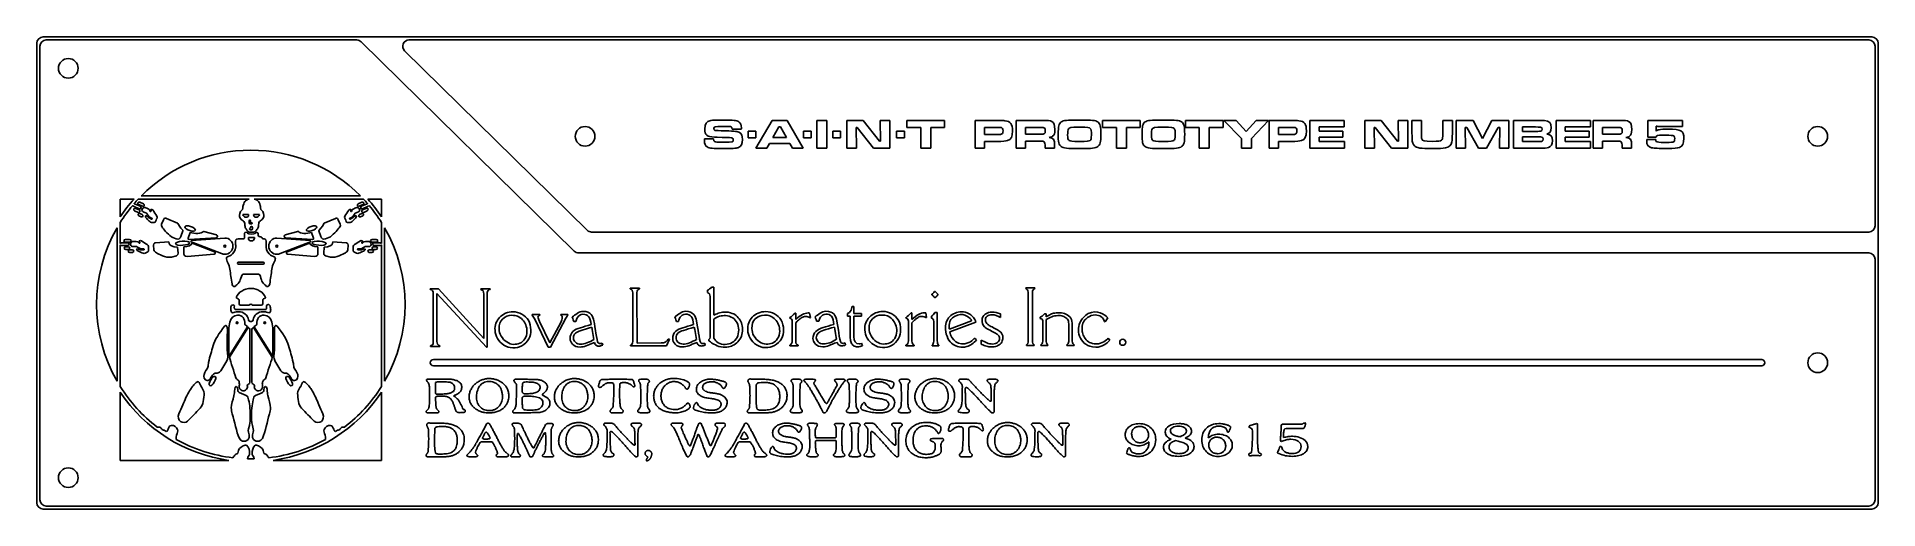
# Model space of a CAD drawing. Header units: inches. Extents: x -0.01 to 5.84, y -0.01 to 1.49.
import ezdxf

# ---------------------------------------------------------------- set-up
doc = ezdxf.new("R2010")
doc.units = ezdxf.units.IN
doc.header["$MEASUREMENT"] = 0

msp = doc.modelspace()

# ---------------------------------------------------------------- linework, layer by layer
at = {"color": 7, "linetype": 'Continuous', "lineweight": 25}
for p, q in [((-0.01, 0.01), (-0.01, 1.47)), ((0.01, 1.49), (5.82, 1.49)), ((1.0068, 1.48), (0.02, 1.48)), ((1.6971, 0.8097), (1.0208, 1.4743)), ((5.81, 1.48), (1.1723, 1.48)), ((5.84, 1.47), (5.84, 0.01)), ((0, 1.46), (0, 0.02)), ((1.1583, 1.4457), (1.7383, 0.8757)), ((5.83, 0.89), (5.83, 1.46)), ((2.1432, 1.1717), (2.1512, 1.1714)), ((2.1512, 1.1714), (2.1672, 1.1708)), ((2.1672, 1.1708), (2.1909, 1.17)), ((2.1992, 1.1967), (2.2282, 1.1967)), ((2.2496, 1.1902), (2.2496, 1.1695)), ((2.2748, 1.1902), (2.2496, 1.1902)), ((2.3267, 1.2244), (2.2745, 1.1365)), ((2.2748, 1.1695), (2.2748, 1.1902)), ((2.3735, 1.2244), (2.3267, 1.2244)), ((2.347, 1.204), (2.3279, 1.1706)), ((2.3279, 1.1706), (2.372, 1.1706)), ((2.3529, 1.204), (2.347, 1.204)), ((2.372, 1.1706), (2.3529, 1.204)), ((2.4252, 1.1365), (2.3735, 1.2244)), ((2.4253, 1.1902), (2.4253, 1.1695)), ((2.4504, 1.1902), (2.4253, 1.1902)), ((2.4504, 1.1695), (2.4504, 1.1902)), ((2.4686, 1.2244), (2.4686, 1.1365)), ((2.5001, 1.2244), (2.4686, 1.2244)), ((2.5001, 1.1365), (2.5001, 1.2244)), ((2.5187, 1.1902), (2.5187, 1.1695)), ((2.5438, 1.1902), (2.5187, 1.1902)), ((2.5438, 1.1695), (2.5438, 1.1902)), ((2.563, 1.2244), (2.563, 1.1365)), ((2.6157, 1.2244), (2.563, 1.2244)), ((2.5936, 1.1365), (2.5929, 1.2021)), ((2.5929, 1.2021), (2.5961, 1.2021)), ((2.5961, 1.2021), (2.6481, 1.1365)), ((2.6673, 1.1589), (2.6157, 1.2244)), ((2.7004, 1.2244), (2.6697, 1.2244)), ((2.6697, 1.2244), (2.6704, 1.1589)), ((2.7004, 1.1365), (2.7004, 1.2244)), ((2.721, 1.1902), (2.721, 1.1695)), ((2.7461, 1.1902), (2.721, 1.1902)), ((2.7461, 1.1695), (2.7461, 1.1902)), ((2.7543, 1.2244), (2.7543, 1.202)), ((2.8738, 1.2244), (2.7543, 1.2244)), ((2.7543, 1.202), (2.7983, 1.202)), ((2.7983, 1.202), (2.7983, 1.1365)), ((2.8298, 1.1365), (2.8298, 1.202)), ((2.8298, 1.202), (2.8738, 1.202)), ((2.8738, 1.202), (2.8738, 1.2244)), ((3.0388, 1.2244), (2.9712, 1.2244)), ((2.9712, 1.2244), (2.9712, 1.1365)), ((3.0388, 1.2024), (3.0012, 1.2024)), ((3.0012, 1.2024), (3.0012, 1.18)), ((3.0012, 1.18), (3.0388, 1.18)), ((3.1739, 1.2244), (3.1012, 1.2244)), ((3.1012, 1.2244), (3.1012, 1.1365)), ((3.1736, 1.2024), (3.1312, 1.2024)), ((3.1312, 1.2024), (3.1312, 1.1808)), ((3.1312, 1.1808), (3.1736, 1.1808)), ((3.3761, 1.2244), (3.3761, 1.202)), ((3.4956, 1.2244), (3.3761, 1.2244)), ((3.3761, 1.202), (3.4201, 1.202)), ((3.4201, 1.202), (3.4201, 1.1365)), ((3.4516, 1.1365), (3.4516, 1.202)), ((3.4516, 1.202), (3.4956, 1.202)), ((3.4956, 1.202), (3.4956, 1.2244)), ((3.6392, 1.2244), (3.6392, 1.202)), ((3.7587, 1.2244), (3.6392, 1.2244)), ((3.6392, 1.202), (3.6832, 1.202)), ((3.6832, 1.202), (3.6832, 1.1365)), ((3.7147, 1.1365), (3.7147, 1.202)), ((3.7147, 1.202), (3.7587, 1.202)), ((3.7587, 1.202), (3.7587, 1.2244)), ((3.7609, 1.2244), (3.8175, 1.1676)), ((3.8004, 1.2244), (3.7609, 1.2244)), ((3.8326, 1.1892), (3.8004, 1.2244)), ((3.8634, 1.2244), (3.8326, 1.1892)), ((3.8486, 1.1676), (3.9026, 1.2244)), ((3.9026, 1.2244), (3.8634, 1.2244)), ((3.9726, 1.2244), (3.905, 1.2244)), ((3.905, 1.2244), (3.905, 1.1365)), ((3.9726, 1.2024), (3.935, 1.2024)), ((3.935, 1.2024), (3.935, 1.18)), ((3.935, 1.18), (3.9726, 1.18)), ((4.0342, 1.2244), (4.0342, 1.1365)), ((4.1435, 1.2244), (4.0342, 1.2244)), ((4.0638, 1.1909), (4.0638, 1.2037)), ((4.0638, 1.2037), (4.1435, 1.2037)), ((4.1395, 1.1909), (4.0638, 1.1909)), ((4.0638, 1.1576), (4.0638, 1.1716)), ((4.0638, 1.1716), (4.1395, 1.1716)), ((4.1395, 1.1716), (4.1395, 1.1909)), ((4.1435, 1.2037), (4.1435, 1.2244)), ((4.2086, 1.2244), (4.2086, 1.1365)), ((4.2613, 1.2244), (4.2086, 1.2244)), ((4.2393, 1.1365), (4.2385, 1.2021)), ((4.2385, 1.2021), (4.2418, 1.2021)), ((4.2418, 1.2021), (4.2938, 1.1365)), ((4.313, 1.1589), (4.2613, 1.2244)), ((4.346, 1.2244), (4.3154, 1.2244)), ((4.3154, 1.2244), (4.3161, 1.1589)), ((4.346, 1.1365), (4.346, 1.2244)), ((4.3589, 1.2244), (4.3589, 1.184)), ((4.3889, 1.2244), (4.3589, 1.2244)), ((4.3889, 1.184), (4.3889, 1.2244)), ((4.4871, 1.2244), (4.4571, 1.2244)), ((4.4571, 1.2244), (4.4571, 1.184)), ((4.4871, 1.184), (4.4871, 1.2244)), ((4.499, 1.2244), (4.499, 1.1365)), ((4.5534, 1.2244), (4.499, 1.2244)), ((4.5286, 1.1365), (4.5278, 1.2023)), ((4.5278, 1.2023), (4.5332, 1.2023)), ((4.5332, 1.2023), (4.5703, 1.1365)), ((4.5827, 1.1674), (4.5534, 1.2244)), ((4.6122, 1.2244), (4.5827, 1.1674)), ((4.5953, 1.1365), (4.6325, 1.2023)), ((4.6664, 1.2244), (4.6122, 1.2244)), ((4.6325, 1.2023), (4.6375, 1.2023)), ((4.6375, 1.2023), (4.6368, 1.1365)), ((4.6664, 1.1365), (4.6664, 1.2244)), ((4.7518, 1.2244), (4.6809, 1.2244)), ((4.6809, 1.2244), (4.6809, 1.1365)), ((4.7518, 1.2037), (4.7095, 1.2037)), ((4.7095, 1.2037), (4.7095, 1.1898)), ((4.7095, 1.1898), (4.7518, 1.1898)), ((4.752, 1.1722), (4.7095, 1.1722)), ((4.7095, 1.1722), (4.7095, 1.1576)), ((4.8165, 1.2244), (4.8165, 1.1365)), ((4.9258, 1.2244), (4.8165, 1.2244)), ((4.8461, 1.1909), (4.8461, 1.2037)), ((4.8461, 1.2037), (4.9258, 1.2037)), ((4.9218, 1.1909), (4.8461, 1.1909)), ((4.8461, 1.1576), (4.8461, 1.1716)), ((4.8461, 1.1716), (4.9218, 1.1716)), ((4.9218, 1.1716), (4.9218, 1.1909)), ((4.9258, 1.2037), (4.9258, 1.2244)), ((5.0069, 1.2244), (4.9342, 1.2244)), ((4.9342, 1.2244), (4.9342, 1.1365)), ((5.0066, 1.2024), (4.9643, 1.2024)), ((4.9643, 1.2024), (4.9643, 1.1808)), ((4.9643, 1.1808), (5.0066, 1.1808)), ((5.1083, 1.2244), (5.1083, 1.1712)), ((5.2182, 1.2244), (5.1083, 1.2244)), ((5.1083, 1.1712), (5.1347, 1.1712)), ((5.1347, 1.1967), (5.1347, 1.2062)), ((5.1347, 1.1712), (5.1347, 1.1722)), ((5.1471, 1.2056), (5.2182, 1.2056)), ((5.2182, 1.2056), (5.2182, 1.2244)), ((2.1403, 1.1656), (2.1111, 1.1656)), ((2.1111, 1.1656), (2.1111, 1.1614)), ((2.2496, 1.1695), (2.2748, 1.1695)), ((2.2745, 1.1365), (2.3088, 1.1365)), ((2.3088, 1.1365), (2.3173, 1.1514)), ((2.3173, 1.1514), (2.3826, 1.1514)), ((2.3826, 1.1514), (2.391, 1.1365)), ((2.391, 1.1365), (2.4252, 1.1365)), ((2.4253, 1.1695), (2.4504, 1.1695)), ((2.4686, 1.1365), (2.5001, 1.1365)), ((2.5187, 1.1695), (2.5438, 1.1695)), ((2.563, 1.1365), (2.5936, 1.1365)), ((2.6481, 1.1365), (2.7004, 1.1365)), ((2.6704, 1.1589), (2.6673, 1.1589)), ((2.721, 1.1695), (2.7461, 1.1695)), ((2.7983, 1.1365), (2.8298, 1.1365)), ((2.9712, 1.1365), (3.0012, 1.1365)), ((3.0012, 1.1365), (3.0012, 1.158)), ((3.0012, 1.158), (3.0391, 1.158)), ((3.1012, 1.1365), (3.1312, 1.1365)), ((3.1312, 1.1365), (3.1312, 1.1588)), ((3.1312, 1.1588), (3.1737, 1.1588)), ((3.1934, 1.1411), (3.1934, 1.1365)), ((3.1934, 1.1365), (3.223, 1.1365)), ((3.223, 1.1365), (3.223, 1.1447)), ((3.4201, 1.1365), (3.4516, 1.1365)), ((3.6832, 1.1365), (3.7147, 1.1365)), ((3.8175, 1.1676), (3.8175, 1.1365)), ((3.8175, 1.1365), (3.8486, 1.1365)), ((3.8486, 1.1365), (3.8486, 1.1676)), ((3.905, 1.1365), (3.935, 1.1365)), ((3.935, 1.1365), (3.935, 1.158)), ((3.935, 1.158), (3.9729, 1.158)), ((4.0342, 1.1365), (4.1441, 1.1365)), ((4.1441, 1.1576), (4.0638, 1.1576)), ((4.1441, 1.1365), (4.1441, 1.1576)), ((4.2086, 1.1365), (4.2393, 1.1365)), ((4.2938, 1.1365), (4.346, 1.1365)), ((4.3161, 1.1589), (4.313, 1.1589)), ((4.499, 1.1365), (4.5286, 1.1365)), ((4.5703, 1.1365), (4.5953, 1.1365)), ((4.6368, 1.1365), (4.6664, 1.1365)), ((4.6809, 1.1365), (4.752, 1.1365)), ((4.7095, 1.1576), (4.752, 1.1576)), ((4.8165, 1.1365), (4.9264, 1.1365)), ((4.9264, 1.1576), (4.8461, 1.1576)), ((4.9264, 1.1365), (4.9264, 1.1576)), ((4.9342, 1.1365), (4.9643, 1.1365)), ((4.9643, 1.1365), (4.9643, 1.1588)), ((4.9643, 1.1588), (5.0068, 1.1588)), ((5.0265, 1.1411), (5.0265, 1.1365)), ((5.0265, 1.1365), (5.0561, 1.1365)), ((5.0561, 1.1365), (5.0561, 1.1447)), ((5.1332, 1.1637), (5.1046, 1.1637)), ((0.2988, 0.975), (0.255, 0.975)), ((0.255, 0.975), (0.255, 0.9189)), ((0.2968, 0.9523), (0.3151, 0.9442)), ((0.3183, 0.9519), (0.3001, 0.9599)), ((0.3116, 0.9326), (0.3007, 0.9375)), ((0.3039, 0.9453), (0.3148, 0.9405)), ((0.6649, 0.975), (0.3124, 0.975)), ((0.3254, 0.952), (0.314, 0.9571)), ((0.3172, 0.9647), (0.3286, 0.9597)), ((0.322, 0.985), (1.018, 0.985)), ((1.0276, 0.975), (0.6806, 0.975)), ((1.0228, 0.9647), (1.0114, 0.9597)), ((1.0146, 0.952), (1.026, 0.9571)), ((1.0217, 0.9519), (1.0399, 0.9599)), ((1.0432, 0.9523), (1.0249, 0.9442)), ((1.0361, 0.9453), (1.0252, 0.9405)), ((1.0284, 0.9326), (1.0393, 0.9375)), ((1.085, 0.975), (1.0412, 0.975)), ((1.085, 0.9189), (1.085, 0.975)), ((0.245, 0.3961), (0.245, 0.8839)), ((0.255, 0.9005), (0.255, 0.8334)), ((0.3216, 0.9184), (0.3144, 0.9215)), ((0.3174, 0.9287), (0.3245, 0.9256)), ((0.3861, 0.8948), (0.3924, 0.9091)), ((0.4015, 0.9134), (0.4373, 0.8984)), ((0.6447, 0.9259), (0.663, 0.9259)), ((0.6648, 0.898), (0.6648, 0.9067)), ((0.6726, 0.8962), (0.6669, 0.8962)), ((0.6689, 0.9067), (0.6689, 0.9008)), ((0.6689, 0.8853), (0.6689, 0.8832)), ((0.6689, 0.8776), (0.6724, 0.8776)), ((0.6699, 0.8997), (0.6726, 0.8997)), ((0.6724, 0.8873), (0.671, 0.8873)), ((0.6752, 0.8804), (0.6752, 0.8846)), ((0.6972, 0.9259), (0.6789, 0.9259)), ((0.9385, 0.9134), (0.9027, 0.8984)), ((0.9539, 0.8948), (0.9476, 0.9091)), ((1.0226, 0.9287), (1.0155, 0.9256)), ((1.0184, 0.9184), (1.0256, 0.9215)), ((1.085, 0.8334), (1.085, 0.9005)), ((1.095, 0.8839), (1.095, 0.3961)), ((0.255, 0.8296), (0.255, 0.3795)), ((0.2783, 0.8359), (0.2589, 0.8358)), ((0.2589, 0.8272), (0.2786, 0.8273)), ((0.2717, 0.8466), (0.2847, 0.8466)), ((0.285, 0.838), (0.272, 0.8379)), ((0.2729, 0.8235), (0.2799, 0.8236)), ((0.362, 0.8136), (0.3608, 0.828)), ((0.3675, 0.836), (0.4099, 0.8388)), ((0.4099, 0.8388), (0.4104, 0.8339)), ((0.437, 0.822), (0.4386, 0.8035)), ((0.4538, 0.8744), (0.4474, 0.8564)), ((0.4573, 0.7992), (0.4573, 0.8229)), ((0.4773, 0.8689), (0.4708, 0.8509)), ((0.4743, 0.8462), (0.5595, 0.8519)), ((0.5771, 0.8014), (0.4808, 0.8393)), ((0.4815, 0.8434), (0.5873, 0.8511)), ((0.4834, 0.835), (0.5546, 0.8067)), ((0.5605, 0.8615), (0.5204, 0.8723)), ((0.6622, 0.8527), (0.6622, 0.8504)), ((0.6817, 0.8527), (0.6622, 0.8527)), ((0.6755, 0.8693), (0.67, 0.8692)), ((0.6817, 0.8504), (0.6817, 0.8527)), ((0.8585, 0.8434), (0.7527, 0.8511)), ((0.7629, 0.8014), (0.8592, 0.8393)), ((0.7795, 0.8615), (0.8196, 0.8723)), ((0.8657, 0.8462), (0.7805, 0.8519)), ((0.8566, 0.835), (0.7854, 0.8067)), ((0.8627, 0.8689), (0.8692, 0.8509)), ((0.8827, 0.7992), (0.8827, 0.8229)), ((0.8862, 0.8744), (0.8926, 0.8564)), ((0.903, 0.822), (0.9014, 0.8035)), ((0.9301, 0.8388), (0.9296, 0.8339)), ((0.9725, 0.836), (0.9301, 0.8388)), ((0.978, 0.8136), (0.9792, 0.828)), ((1.055, 0.838), (1.068, 0.8379)), ((1.0683, 0.8466), (1.0553, 0.8466)), ((1.0671, 0.8235), (1.0601, 0.8236)), ((1.0811, 0.8272), (1.0614, 0.8273)), ((1.0617, 0.8359), (1.0811, 0.8358)), ((1.085, 0.3795), (1.085, 0.8296)), ((1.7524, 0.87), (5.81, 0.87)), ((0.2802, 0.8147), (0.2731, 0.8147)), ((0.2851, 0.8134), (0.2932, 0.8135)), ((0.2935, 0.8054), (0.2853, 0.8053)), ((0.4334, 0.7949), (0.4175, 0.7906)), ((0.5537, 0.7999), (0.4674, 0.7922)), ((0.6305, 0.7743), (0.7095, 0.7743)), ((0.6305, 0.7683), (0.7095, 0.7683)), ((0.7863, 0.7999), (0.8726, 0.7922)), ((0.9066, 0.7949), (0.9225, 0.7906)), ((1.0465, 0.8054), (1.0547, 0.8053)), ((1.0549, 0.8134), (1.0468, 0.8135)), ((1.0598, 0.8147), (1.0669, 0.8147)), ((5.81, 0.804), (1.7111, 0.804)), ((5.83, 0.02), (5.83, 0.784)), ((0.6453, 0.736), (0.6947, 0.736)), ((0.6297, 0.6576), (0.6249, 0.66)), ((0.6324, 0.6424), (0.6324, 0.6532)), ((0.7076, 0.6532), (0.7076, 0.6424)), ((0.7151, 0.66), (0.7102, 0.6576)), ((1.2658, 0.69), (1.24, 0.69)), ((1.24, 0.69), (1.24, 0.6877)), ((1.2497, 0.6747), (1.2497, 0.5178)), ((1.2612, 0.522), (1.2612, 0.6752)), ((1.2612, 0.6752), (1.4181, 0.5045)), ((1.4097, 0.5317), (1.2658, 0.69)), ((1.4302, 0.69), (1.4003, 0.69)), ((1.4003, 0.69), (1.4003, 0.6877)), ((1.4097, 0.6731), (1.4097, 0.5317)), ((1.4212, 0.5045), (1.4212, 0.6783)), ((1.4302, 0.6877), (1.4302, 0.69)), ((1.9042, 0.6917), (1.8754, 0.6916)), ((1.8754, 0.6916), (1.8754, 0.6893)), ((1.8833, 0.6766), (1.8834, 0.5221)), ((1.8968, 0.5176), (1.8967, 0.6778)), ((1.9042, 0.6894), (1.9042, 0.6917)), ((2.1206, 0.685), (2.1206, 0.6784)), ((2.1405, 0.6949), (2.1334, 0.6949)), ((2.1406, 0.6066), (2.1405, 0.6949)), ((2.8339, 0.6728), (2.8339, 0.6704)), ((2.8445, 0.6813), (2.8419, 0.6813)), ((2.8421, 0.6618), (2.8445, 0.6618)), ((2.8525, 0.6699), (2.8525, 0.6726)), ((3.1603, 0.6928), (3.1317, 0.6927)), ((3.1317, 0.6927), (3.1317, 0.6904)), ((3.1395, 0.6789), (3.1397, 0.5262)), ((3.1531, 0.5259), (3.1529, 0.6798)), ((3.1603, 0.6905), (3.1603, 0.6928)), ((0.7164, 0.624), (0.6234, 0.624)), ((0.6655, 0.6376), (0.6372, 0.6376)), ((0.6674, 0.5858), (0.6723, 0.5858)), ((0.7027, 0.6376), (0.6745, 0.6376)), ((1.5882, 0.6087), (1.5637, 0.6086)), ((1.5637, 0.6086), (1.5637, 0.6062)), ((1.5721, 0.5932), (1.6147, 0.5046)), ((1.62, 0.518), (1.5869, 0.5863)), ((1.5882, 0.6062), (1.5882, 0.6087)), ((1.6216, 0.5046), (1.6709, 0.5962)), ((1.6774, 0.6087), (1.6552, 0.6087)), ((1.6552, 0.6087), (1.6552, 0.6063)), ((1.6774, 0.6063), (1.6774, 0.6087)), ((1.696, 0.5859), (1.7029, 0.5859)), ((2.0219, 0.5862), (2.0288, 0.5862)), ((2.1408, 0.593), (2.1408, 0.5331)), ((2.3824, 0.5984), (2.382, 0.5964)), ((2.3899, 0.5865), (2.3899, 0.5246)), ((2.4011, 0.6128), (2.3988, 0.6128)), ((2.4011, 0.5921), (2.4011, 0.6128)), ((2.4475, 0.5983), (2.4453, 0.6128)), ((2.4455, 0.5979), (2.4475, 0.5983)), ((2.4675, 0.5866), (2.4745, 0.5866)), ((2.565, 0.6115), (2.565, 0.603)), ((2.565, 0.603), (2.5744, 0.603)), ((2.5744, 0.603), (2.5745, 0.5328)), ((2.5857, 0.6331), (2.5802, 0.6331)), ((2.5857, 0.6116), (2.5857, 0.6331)), ((2.6095, 0.6116), (2.5857, 0.6116)), ((2.5858, 0.5384), (2.5857, 0.6031)), ((2.5857, 0.6031), (2.6095, 0.6031)), ((2.6095, 0.6031), (2.6095, 0.6116)), ((2.7516, 0.5988), (2.7511, 0.5968)), ((2.759, 0.5869), (2.7591, 0.525)), ((2.7703, 0.6132), (2.7679, 0.6132)), ((2.7703, 0.5925), (2.7703, 0.6132)), ((2.8166, 0.5987), (2.8144, 0.6133)), ((2.8147, 0.5983), (2.8166, 0.5987)), ((2.8323, 0.6024), (2.8323, 0.5967)), ((2.8394, 0.5857), (2.8395, 0.5231)), ((2.8509, 0.5245), (2.8508, 0.6146)), ((2.8895, 0.5611), (2.96, 0.5885)), ((3.0516, 0.5983), (3.0516, 0.6102)), ((3.1779, 0.5998), (3.1779, 0.5952)), ((3.1856, 0.5881), (3.1857, 0.523)), ((3.1969, 0.6007), (3.1969, 0.6108)), ((3.197, 0.5221), (3.1969, 0.5918)), ((3.3825, 0.5862), (3.3845, 0.585)), ((3.3845, 0.585), (3.393, 0.5973)), ((0.5997, 0.5568), (0.5997, 0.4821)), ((0.602, 0.478), (0.6593, 0.5687)), ((0.6615, 0.567), (0.602, 0.473)), ((0.6666, 0.3931), (0.6666, 0.561)), ((0.6734, 0.3931), (0.6734, 0.561)), ((0.6785, 0.567), (0.738, 0.473)), ((0.738, 0.478), (0.6807, 0.5687)), ((0.7403, 0.5568), (0.7403, 0.4821)), ((1.6547, 0.583), (1.62, 0.518)), ((1.9904, 0.5083), (1.9997, 0.5299)), ((1.9997, 0.5299), (1.9961, 0.5301)), ((2.125, 0.5285), (2.125, 0.525)), ((2.4012, 0.5234), (2.4012, 0.5813)), ((2.7704, 0.5238), (2.7703, 0.5817)), ((2.8889, 0.5632), (2.8895, 0.5611)), ((2.8904, 0.5533), (2.9732, 0.5843)), ((2.975, 0.5281), (2.9693, 0.5331)), ((3.2683, 0.579), (3.2683, 0.5226)), ((3.2796, 0.5238), (3.2796, 0.5741)), ((3.3986, 0.527), (3.3935, 0.5326)), ((1.2405, 0.5092), (1.2405, 0.5065)), ((1.2405, 0.5065), (1.2705, 0.5065)), ((1.2705, 0.5065), (1.2705, 0.5092)), ((1.4181, 0.5045), (1.4212, 0.5045)), ((1.6147, 0.5046), (1.6216, 0.5046)), ((1.7877, 0.511), (1.7863, 0.517)), ((1.876, 0.5105), (1.876, 0.5082)), ((1.876, 0.5082), (1.9904, 0.5083)), ((1.9738, 0.5177), (1.8968, 0.5176)), ((2.1136, 0.5112), (2.1122, 0.5173)), ((2.382, 0.5109), (2.382, 0.5086)), ((2.382, 0.5086), (2.4083, 0.5086)), ((2.4083, 0.5086), (2.4083, 0.5109)), ((2.5593, 0.5116), (2.5579, 0.5177)), ((2.6132, 0.5088), (2.6105, 0.5168)), ((2.7512, 0.5113), (2.7512, 0.509)), ((2.7512, 0.509), (2.7775, 0.509)), ((2.7775, 0.509), (2.7775, 0.5113)), ((2.8346, 0.5113), (2.8346, 0.509)), ((2.8346, 0.509), (2.856, 0.509)), ((2.856, 0.509), (2.856, 0.5113)), ((2.9902, 0.5263), (2.9902, 0.5141)), ((3.1337, 0.5119), (3.1337, 0.5093)), ((3.1337, 0.5093), (3.1586, 0.5093)), ((3.1586, 0.5093), (3.1586, 0.5119)), ((3.1799, 0.512), (3.1799, 0.5093)), ((3.1799, 0.5093), (3.2018, 0.5093)), ((3.2018, 0.5093), (3.2018, 0.512)), ((3.2624, 0.512), (3.2624, 0.5094)), ((3.2624, 0.5094), (3.286, 0.5094)), ((3.286, 0.5094), (3.286, 0.512)), ((0.5743, 0.4291), (0.5909, 0.4553)), ((0.7657, 0.4291), (0.7491, 0.4553)), ((5.47, 0.465), (1.25, 0.465)), ((1.25, 0.445), (5.47, 0.445)), ((0.255, 0.3611), (0.255, 0.145)), ((1.085, 0.145), (1.085, 0.3611)), ((3.8517, 0.2388), (3.8517, 0.2147)), ((3.8682, 0.2219), (3.8686, 0.258)), ((4.008, 0.2601), (3.9503, 0.2601)), ((3.9591, 0.2458), (4.0095, 0.2458)), ((2.5474, 0.2094), (2.5474, 0.2264)), ((3.5235, 0.2039), (3.5233, 0.2014)), ((3.8517, 0.2147), (3.8511, 0.1998)), ((3.8511, 0.1998), (3.8511, 0.1972)), ((3.941, 0.2117), (3.941, 0.2096)), ((3.9507, 0.2201), (3.9507, 0.2219)), ((0.255, 0.145), (0.5995, 0.145)), ((0.7405, 0.145), (1.085, 0.145)), ((3.8602, 0.1603), (3.8649, 0.1603)), ((0.02, 0), (5.81, 0)), ((5.82, -0.01), (0.01, -0.01))]:
    msp.add_line(p, q, dxfattribs=at)
at = {"color": 7, "linetype": 'Continuous', "lineweight": 25, "flags": 128}
for points in [[(2.8508, 0.6146), (2.8464, 0.6146), (2.843, 0.6146)], [(3.1969, 0.6108), (3.1938, 0.6108), (3.1913, 0.6108)], [(1.7854, 0.38), (1.7872, 0.3814), (1.7887, 0.3825)], [(1.9085, 0.3704), (1.9087, 0.3655), (1.9088, 0.3616)], [(2.3929, 0.3704), (2.3931, 0.3655), (2.3932, 0.3616)], [(2.5712, 0.3704), (2.5714, 0.3655), (2.5716, 0.3616)], [(2.7362, 0.3704), (2.7364, 0.3655), (2.7366, 0.3616)], [(2.977, 0.3448), (2.9826, 0.3387), (2.987, 0.3339)], [(1.6017, 0.249), (1.5991, 0.2438), (1.597, 0.2397)], [(1.6068, 0.199), (1.6066, 0.1943), (1.6065, 0.1907)]]:
    msp.add_lwpolyline(points, dxfattribs=at)
at = {"color": 7, "linetype": 'Continuous', "lineweight": 25}
for centre, radius in [((0.09, 1.39), 0.0313), ((1.732, 1.174), 0.0312), ((5.648, 1.174), 0.0313), ((0.5873, 0.8252), 0.00303), ((0.7527, 0.8252), 0.00303), ((0.6261, 0.5821), 0.003), ((0.7139, 0.5821), 0.003), ((3.44, 0.52), 0.00965), ((5.648, 0.455), 0.0313), ((0.09, 0.09), 0.0313)]:
    msp.add_circle(centre, radius, dxfattribs=at)
for centre, radius, start, end in [((0.01, 1.47), 0.02, 90, 180), ((0.02, 1.46), 0.02, 90, 180), ((1.0068, 1.46), 0.02, 45.5, 90), ((1.1723, 1.46), 0.02, 90, 225.5), ((5.81, 1.46), 0.02, 0, 90), ((5.82, 1.47), 0.02, 0, 90), ((0.67, 0.64), 0.49, 44.7554, 135.2446), ((0.67, 0.64), 0.5, 137.93294, 146.09874), ((0.67, 0.64), 0.49, 140.0263, 147.88026), ((0.2984, 0.9561), 0.00415, 198.26725, 246.27471), ((0.67, 0.64), 0.49, 136.86863, 139.19759), ((0.2984, 0.9561), 0.00415, 66.27992, 80.95664), ((0.6727, 0.9451), 0.0309, 104.6078, 129.2998), ((0.6727, 0.9451), 0.0309, 50.84234, 75.3922), ((0.67, 0.64), 0.49, 40.80241, 43.13137), ((1.0416, 0.9561), 0.00415, 99.04336, 113.72008), ((0.67, 0.64), 0.5, 33.90126, 42.06706), ((1.0416, 0.9561), 0.00415, 293.72529, 341.73275), ((0.67, 0.64), 0.49, 32.11974, 39.9737), ((0.67, 0.64), 0.49, 150.15179, 209.84821), ((0.67, 0.64), 0.49, 330.15179, 29.84821), ((5.81, 0.89), 0.02, 270, 360), ((0.2589, 0.8315), 0.00433, 90.27993, 153.51101), ((0.2589, 0.8315), 0.00433, 206.48899, 270.2747), ((1.0811, 0.8315), 0.00433, 26.48899, 89.72007), ((1.0811, 0.8315), 0.00433, 269.7253, 333.51101), ((1.7524, 0.89), 0.02, 225.5, 270), ((0.6305, 0.7713), 0.003, 90, 270), ((0.7095, 0.7713), 0.003, 270, 90), ((1.7111, 0.824), 0.02, 225.5, 270), ((5.81, 0.784), 0.02, 0, 90), ((0.67, 0.637), 0.00453, 6.73292, 173.26708), ((1.25, 0.455), 0.01, 90, 270), ((5.47, 0.455), 0.01, 270, 90), ((0.67, 0.64), 0.49, 212.11974, 232.60985), ((0.67, 0.64), 0.5, 213.90126, 261.89039), ((0.67, 0.64), 0.5, 278.10961, 326.09874), ((0.67, 0.64), 0.49, 307.39015, 327.88026), ((0.67, 0.64), 0.49, 241.03735, 263.32973), ((0.67, 0.64), 0.49, 276.67027, 298.96265), ((0.67, 0.64), 0.49, 268.76752, 271.23248), ((0.01, 0.01), 0.02, 180, 270), ((0.02, 0.02), 0.02, 180, 270), ((5.81, 0.02), 0.02, 270, 360), ((5.82, 0.01), 0.02, 270, 0)]:
    msp.add_arc(centre, radius, start, end, dxfattribs=at)
for points in [[(2.131, 1.2242), (2.1173, 1.2215), (2.112, 1.214), (2.112, 1.1973)], [(2.112, 1.1973), (2.112, 1.1779), (2.1188, 1.1724), (2.1432, 1.1717)], [(2.174, 1.2257), (2.1503, 1.2257), (2.1367, 1.2252), (2.131, 1.2242)], [(2.1412, 1.1986), (2.1412, 1.205), (2.1432, 1.2056), (2.1687, 1.2056)], [(2.1456, 1.1929), (2.1425, 1.1936), (2.1412, 1.1953), (2.1412, 1.1986)], [(2.1773, 1.1913), (2.1564, 1.1919), (2.1483, 1.1923), (2.1456, 1.1929)], [(2.1687, 1.2056), (2.19, 1.2056), (2.1937, 1.2053), (2.1962, 1.204)], [(2.2201, 1.2203), (2.2131, 1.2245), (2.2028, 1.2257), (2.174, 1.2257)], [(2.2226, 1.1862), (2.2162, 1.1898), (2.2099, 1.1904), (2.1773, 1.1913)], [(2.1962, 1.204), (2.1985, 1.2028), (2.1989, 1.2016), (2.1992, 1.1967)], [(2.2284, 1.2008), (2.2284, 1.2112), (2.226, 1.2168), (2.2201, 1.2203)], [(2.2319, 1.1641), (2.2319, 1.1763), (2.2294, 1.1822), (2.2226, 1.1862)], [(2.2282, 1.1967), (2.2284, 1.1985), (2.2284, 1.2003), (2.2284, 1.2008)], [(3.0656, 1.2236), (3.0602, 1.2243), (3.0575, 1.2244), (3.0388, 1.2244)], [(3.0544, 1.2016), (3.0523, 1.2023), (3.052, 1.2023), (3.0388, 1.2024)], [(3.0388, 1.18), (3.0528, 1.1801), (3.0534, 1.1801), (3.0559, 1.1815)], [(3.0596, 1.1915), (3.0596, 1.1978), (3.0582, 1.2004), (3.0544, 1.2016)], [(3.0559, 1.1815), (3.0587, 1.183), (3.0596, 1.1854), (3.0596, 1.1915)], [(3.0896, 1.1915), (3.0896, 1.214), (3.0843, 1.2211), (3.0656, 1.2236)], [(3.0738, 1.1605), (3.0856, 1.1643), (3.0896, 1.172), (3.0896, 1.1915)], [(3.1897, 1.2015), (3.1876, 1.2023), (3.1872, 1.2023), (3.1736, 1.2024)], [(3.1736, 1.1808), (3.1887, 1.1811), (3.1887, 1.1811), (3.1908, 1.1824)], [(3.2143, 1.221), (3.2079, 1.2244), (3.2079, 1.2244), (3.1739, 1.2244)], [(3.194, 1.1919), (3.194, 1.1978), (3.1928, 1.2003), (3.1897, 1.2015)], [(3.1908, 1.1824), (3.1931, 1.1837), (3.194, 1.1863), (3.194, 1.1919)], [(3.2057, 1.1705), (3.2116, 1.1713), (3.2144, 1.1722), (3.2173, 1.1742)], [(3.223, 1.1447), (3.2236, 1.165), (3.221, 1.1689), (3.2057, 1.1705)], [(3.2241, 1.1958), (3.2241, 1.2111), (3.2218, 1.2169), (3.2143, 1.221)], [(3.2173, 1.1742), (3.2226, 1.1778), (3.2241, 1.1828), (3.2241, 1.1958)], [(3.9994, 1.2236), (3.9939, 1.2243), (3.9913, 1.2244), (3.9726, 1.2244)], [(3.9882, 1.2016), (3.9861, 1.2023), (3.9858, 1.2023), (3.9726, 1.2024)], [(3.9726, 1.18), (3.9865, 1.1801), (3.9871, 1.1801), (3.9896, 1.1815)], [(3.9933, 1.1915), (3.9933, 1.1978), (3.992, 1.2004), (3.9882, 1.2016)], [(3.9896, 1.1815), (3.9925, 1.183), (3.9933, 1.1854), (3.9933, 1.1915)], [(4.0234, 1.1915), (4.0234, 1.214), (4.0181, 1.2211), (3.9994, 1.2236)], [(4.0076, 1.1605), (4.0194, 1.1643), (4.0234, 1.172), (4.0234, 1.1915)], [(4.3589, 1.184), (4.359, 1.1697), (4.359, 1.1697), (4.3592, 1.1668)], [(4.39, 1.1664), (4.3892, 1.17), (4.3892, 1.1701), (4.3889, 1.184)], [(4.4568, 1.1749), (4.4563, 1.1666), (4.4556, 1.1642), (4.4532, 1.162)], [(4.4571, 1.184), (4.4571, 1.1821), (4.4569, 1.1779), (4.4568, 1.1749)], [(4.4856, 1.1564), (4.4865, 1.1626), (4.4867, 1.1641), (4.4871, 1.184)], [(4.7797, 1.224), (4.7752, 1.2243), (4.7752, 1.2243), (4.7518, 1.2244)], [(4.7675, 1.2033), (4.7659, 1.2036), (4.7655, 1.2036), (4.7518, 1.2037)], [(4.7518, 1.1898), (4.7625, 1.1898), (4.7668, 1.19), (4.7687, 1.1908)], [(4.7709, 1.1718), (4.7694, 1.1721), (4.7694, 1.1721), (4.752, 1.1722)], [(4.772, 1.197), (4.772, 1.2007), (4.7706, 1.2027), (4.7675, 1.2033)], [(4.7687, 1.1908), (4.7709, 1.1916), (4.772, 1.1938), (4.772, 1.197)], [(4.7757, 1.1652), (4.7757, 1.1693), (4.7743, 1.1712), (4.7709, 1.1718)], [(4.8011, 1.2015), (4.8011, 1.2174), (4.7958, 1.223), (4.7797, 1.224)], [(4.7878, 1.1813), (4.7977, 1.1838), (4.8011, 1.189), (4.8011, 1.2015)], [(4.8048, 1.1601), (4.8048, 1.1742), (4.8008, 1.1793), (4.7878, 1.1813)], [(5.0228, 1.2015), (5.0207, 1.2023), (5.0203, 1.2023), (5.0066, 1.2024)], [(5.0066, 1.1808), (5.0217, 1.1811), (5.0217, 1.1811), (5.0238, 1.1824)], [(5.0473, 1.221), (5.041, 1.2244), (5.041, 1.2244), (5.0069, 1.2244)], [(5.0271, 1.1919), (5.0271, 1.1978), (5.0259, 1.2003), (5.0228, 1.2015)], [(5.0238, 1.1824), (5.0262, 1.1837), (5.0271, 1.1863), (5.0271, 1.1919)], [(5.0388, 1.1705), (5.0447, 1.1713), (5.0475, 1.1722), (5.0503, 1.1742)], [(5.0561, 1.1447), (5.0567, 1.165), (5.054, 1.1689), (5.0388, 1.1705)], [(5.0571, 1.1958), (5.0571, 1.2111), (5.0549, 1.2169), (5.0473, 1.221)], [(5.0503, 1.1742), (5.0556, 1.1778), (5.0571, 1.1828), (5.0571, 1.1958)], [(5.1344, 1.1902), (5.1347, 1.1923), (5.1347, 1.1934), (5.1347, 1.1967)], [(5.144, 1.195), (5.1402, 1.1942), (5.1385, 1.1934), (5.1344, 1.1902)], [(5.1347, 1.2062), (5.1369, 1.2058), (5.1414, 1.2056), (5.1471, 1.2056)], [(5.1347, 1.1722), (5.1347, 1.1768), (5.1387, 1.1779), (5.1562, 1.1779)], [(5.1729, 1.1967), (5.1599, 1.1967), (5.1488, 1.1961), (5.144, 1.195)], [(5.1562, 1.1779), (5.169, 1.1779), (5.183, 1.1774), (5.1874, 1.1766)], [(5.2228, 1.1679), (5.2228, 1.192), (5.2146, 1.1967), (5.1729, 1.1967)], [(5.1874, 1.1766), (5.1923, 1.1758), (5.1936, 1.1737), (5.1936, 1.1671)], [(2.1111, 1.1614), (2.1111, 1.1493), (2.1133, 1.1442), (2.1201, 1.1403)], [(2.1201, 1.1403), (2.1271, 1.1364), (2.1391, 1.1352), (2.1697, 1.1352)], [(2.1432, 1.1573), (2.1409, 1.1587), (2.1403, 1.1604), (2.1403, 1.1656)], [(2.1705, 1.1555), (2.1493, 1.1555), (2.1461, 1.1558), (2.1432, 1.1573)], [(2.1697, 1.1352), (2.1992, 1.1352), (2.2116, 1.1359), (2.2176, 1.1378)], [(2.2028, 1.1633), (2.2028, 1.1555), (2.2028, 1.1555), (2.1705, 1.1555)], [(2.1909, 1.17), (2.2005, 1.1699), (2.2028, 1.1685), (2.2028, 1.1633)], [(2.2176, 1.1378), (2.2278, 1.1413), (2.2319, 1.1488), (2.2319, 1.1641)], [(3.0391, 1.158), (3.0605, 1.158), (3.0671, 1.1585), (3.0738, 1.1605)], [(3.1737, 1.1588), (3.1862, 1.1588), (3.1884, 1.1585), (3.1905, 1.1564)], [(3.1905, 1.1564), (3.1928, 1.1542), (3.1934, 1.151), (3.1934, 1.1411)], [(3.9729, 1.158), (3.9942, 1.158), (4.0009, 1.1585), (4.0076, 1.1605)], [(4.3592, 1.1668), (4.3599, 1.1539), (4.3616, 1.1485), (4.3664, 1.144)], [(4.3664, 1.144), (4.3738, 1.137), (4.3857, 1.1352), (4.4234, 1.1352)], [(4.423, 1.158), (4.3974, 1.158), (4.3916, 1.1594), (4.39, 1.1664)], [(4.4532, 1.162), (4.4499, 1.1588), (4.4437, 1.158), (4.423, 1.158)], [(4.4234, 1.1352), (4.4464, 1.1352), (4.4563, 1.1357), (4.4652, 1.1373)], [(4.4652, 1.1373), (4.4764, 1.1394), (4.484, 1.1464), (4.4856, 1.1564)], [(4.752, 1.1576), (4.7699, 1.1577), (4.7699, 1.1577), (4.7721, 1.1587)], [(4.752, 1.1365), (4.7851, 1.1367), (4.7868, 1.1368), (4.7924, 1.1385)], [(4.7721, 1.1587), (4.7746, 1.1596), (4.7757, 1.1616), (4.7757, 1.1652)], [(4.7924, 1.1385), (4.8011, 1.1411), (4.8048, 1.1476), (4.8048, 1.1601)], [(5.0068, 1.1588), (5.0192, 1.1588), (5.0214, 1.1585), (5.0235, 1.1564)], [(5.0235, 1.1564), (5.0259, 1.1542), (5.0265, 1.151), (5.0265, 1.1411)], [(5.1046, 1.1637), (5.1045, 1.1622), (5.1045, 1.1608), (5.1045, 1.1602)], [(5.1045, 1.1602), (5.1045, 1.1464), (5.1089, 1.1403), (5.1203, 1.138)], [(5.1203, 1.138), (5.1303, 1.136), (5.1405, 1.1355), (5.1705, 1.1355)], [(5.135, 1.1573), (5.1338, 1.1583), (5.1334, 1.16), (5.1332, 1.1637)], [(5.1625, 1.1548), (5.1443, 1.1548), (5.1372, 1.1555), (5.135, 1.1573)], [(5.1899, 1.1562), (5.187, 1.155), (5.1841, 1.1548), (5.1625, 1.1548)], [(5.1705, 1.1355), (5.193, 1.1355), (5.2009, 1.1363), (5.2087, 1.139)], [(5.1936, 1.1671), (5.1936, 1.1601), (5.1927, 1.1573), (5.1899, 1.1562)], [(5.2087, 1.139), (5.2189, 1.1427), (5.2228, 1.1505), (5.2228, 1.1679)], [(0.3007, 0.9375), (0.2982, 0.9385), (0.2969, 0.9412), (0.2978, 0.9433)], [(0.2978, 0.9433), (0.2987, 0.9455), (0.3014, 0.9464), (0.3039, 0.9453)], [(0.314, 0.9571), (0.3116, 0.9581), (0.3104, 0.9607), (0.3113, 0.9628)], [(0.3113, 0.9628), (0.3121, 0.9649), (0.3148, 0.9658), (0.3172, 0.9647)], [(0.3148, 0.9405), (0.3173, 0.9394), (0.3185, 0.9368), (0.3177, 0.9346)], [(0.3151, 0.9442), (0.3156, 0.944), (0.3161, 0.9439), (0.3166, 0.9438)], [(0.3166, 0.9438), (0.3185, 0.9436), (0.3203, 0.9445), (0.321, 0.9462)], [(0.321, 0.9462), (0.3219, 0.9483), (0.3207, 0.9509), (0.3183, 0.9519)], [(0.327, 0.9516), (0.3264, 0.9517), (0.3259, 0.9518), (0.3254, 0.952)], [(0.3313, 0.954), (0.3307, 0.9523), (0.3289, 0.9514), (0.327, 0.9516)], [(0.3286, 0.9597), (0.331, 0.9587), (0.3322, 0.9561), (0.3313, 0.954)], [(0.6343, 0.9198), (0.6339, 0.9233), (0.6347, 0.9346), (0.6417, 0.9394)], [(0.6417, 0.9394), (0.6448, 0.9415), (0.6446, 0.951), (0.6456, 0.9546)], [(0.6456, 0.9546), (0.6476, 0.962), (0.65, 0.9664), (0.6532, 0.969)], [(0.6923, 0.9691), (0.6955, 0.9664), (0.6979, 0.962), (0.6999, 0.9546)], [(0.6999, 0.9546), (0.7008, 0.951), (0.7007, 0.9415), (0.7038, 0.9394)], [(0.7038, 0.9394), (0.7108, 0.9346), (0.7116, 0.9233), (0.7112, 0.9198)], [(1.0114, 0.9597), (1.009, 0.9587), (1.0078, 0.9561), (1.0087, 0.954)], [(1.0087, 0.954), (1.0093, 0.9523), (1.0111, 0.9514), (1.013, 0.9516)], [(1.013, 0.9516), (1.0136, 0.9517), (1.0141, 0.9518), (1.0146, 0.952)], [(1.019, 0.9462), (1.0181, 0.9483), (1.0193, 0.9509), (1.0217, 0.9519)], [(1.0234, 0.9438), (1.0215, 0.9436), (1.0197, 0.9445), (1.019, 0.9462)], [(1.0252, 0.9405), (1.0227, 0.9394), (1.0215, 0.9368), (1.0223, 0.9346)], [(1.0287, 0.9628), (1.0279, 0.9649), (1.0252, 0.9658), (1.0228, 0.9647)], [(1.0249, 0.9442), (1.0244, 0.944), (1.0239, 0.9439), (1.0234, 0.9438)], [(1.026, 0.9571), (1.0284, 0.9581), (1.0296, 0.9607), (1.0287, 0.9628)], [(1.0422, 0.9433), (1.0413, 0.9455), (1.0386, 0.9464), (1.0361, 0.9453)], [(1.0393, 0.9375), (1.0418, 0.9385), (1.0431, 0.9412), (1.0422, 0.9433)], [(0.3144, 0.9215), (0.3122, 0.9225), (0.311, 0.9249), (0.3118, 0.9269)], [(0.3132, 0.9322), (0.3127, 0.9323), (0.3121, 0.9324), (0.3116, 0.9326)], [(0.3118, 0.9269), (0.3126, 0.9289), (0.3151, 0.9297), (0.3174, 0.9287)], [(0.3177, 0.9346), (0.317, 0.9329), (0.3151, 0.932), (0.3132, 0.9322)], [(0.323, 0.918), (0.3225, 0.918), (0.322, 0.9182), (0.3216, 0.9184)], [(0.3271, 0.9202), (0.3265, 0.9186), (0.3248, 0.9178), (0.323, 0.918)], [(0.3245, 0.9256), (0.3268, 0.9246), (0.3279, 0.9222), (0.3271, 0.9202)], [(0.3867, 0.8879), (0.3854, 0.8903), (0.3853, 0.8923), (0.3861, 0.8948)], [(0.4129, 0.8586), (0.3998, 0.8696), (0.3884, 0.8849), (0.3867, 0.8879)], [(0.3924, 0.9091), (0.3949, 0.9163), (0.4014, 0.9134), (0.4015, 0.9134)], [(0.4373, 0.8984), (0.4377, 0.8982), (0.4379, 0.8979), (0.438, 0.8975)], [(0.438, 0.8975), (0.439, 0.8943), (0.4447, 0.8836), (0.4535, 0.8756)], [(0.4781, 0.8878), (0.4872, 0.8848), (0.4943, 0.8792), (0.4936, 0.8757)], [(0.6427, 0.9076), (0.6384, 0.9113), (0.6349, 0.9141), (0.6343, 0.9198)], [(0.6507, 0.8973), (0.6503, 0.9018), (0.646, 0.9048), (0.6427, 0.9076)], [(0.6482, 0.9198), (0.6466, 0.9212), (0.6447, 0.9238), (0.6447, 0.9259)], [(0.6576, 0.9174), (0.6533, 0.9158), (0.6499, 0.9185), (0.6482, 0.9198)], [(0.6524, 0.8848), (0.6511, 0.8898), (0.6513, 0.8904), (0.6507, 0.8973)], [(0.6576, 0.8762), (0.6556, 0.8782), (0.6532, 0.8821), (0.6524, 0.8848)], [(0.663, 0.9259), (0.6636, 0.9217), (0.6618, 0.9189), (0.6576, 0.9174)], [(0.6648, 0.9067), (0.6648, 0.9076), (0.6657, 0.9084), (0.6669, 0.9084)], [(0.6669, 0.8962), (0.6657, 0.8962), (0.6648, 0.897), (0.6648, 0.898)], [(0.6682, 0.8825), (0.6671, 0.8825), (0.6661, 0.8816), (0.6661, 0.8804)], [(0.6661, 0.8804), (0.6661, 0.8789), (0.6674, 0.8776), (0.6689, 0.8776)], [(0.6669, 0.9084), (0.668, 0.9084), (0.6689, 0.9076), (0.6689, 0.9067)], [(0.6689, 0.8832), (0.6689, 0.8828), (0.6686, 0.8825), (0.6682, 0.8825)], [(0.6689, 0.9008), (0.6689, 0.9002), (0.6693, 0.8997), (0.6699, 0.8997)], [(0.671, 0.8873), (0.6699, 0.8873), (0.6689, 0.8864), (0.6689, 0.8853)], [(0.6752, 0.8846), (0.6752, 0.8861), (0.6739, 0.8873), (0.6724, 0.8873)], [(0.6724, 0.8776), (0.6739, 0.8776), (0.6752, 0.8789), (0.6752, 0.8804)], [(0.6726, 0.8997), (0.6738, 0.8997), (0.6744, 0.8987), (0.6744, 0.898)], [(0.6744, 0.898), (0.6744, 0.8973), (0.674, 0.8962), (0.6726, 0.8962)], [(0.6789, 0.9259), (0.6784, 0.9217), (0.6802, 0.9189), (0.6844, 0.9174)], [(0.6844, 0.9174), (0.6887, 0.9158), (0.6921, 0.9185), (0.6937, 0.9198)], [(0.693, 0.8848), (0.6923, 0.8821), (0.6898, 0.8782), (0.6879, 0.8762)], [(0.6948, 0.8973), (0.6941, 0.8904), (0.6944, 0.8898), (0.693, 0.8848)], [(0.6937, 0.9198), (0.6954, 0.9212), (0.6972, 0.9238), (0.6972, 0.9259)], [(0.7027, 0.9076), (0.6995, 0.9048), (0.6952, 0.9018), (0.6948, 0.8973)], [(0.7112, 0.9198), (0.7106, 0.9141), (0.707, 0.9113), (0.7027, 0.9076)], [(0.8619, 0.8878), (0.8528, 0.8848), (0.8457, 0.8792), (0.8464, 0.8757)], [(0.902, 0.8975), (0.901, 0.8943), (0.8953, 0.8836), (0.8865, 0.8756)], [(0.9027, 0.8984), (0.9023, 0.8982), (0.9021, 0.8979), (0.902, 0.8975)], [(0.9271, 0.8586), (0.9402, 0.8696), (0.9516, 0.8849), (0.9533, 0.8879)], [(0.9476, 0.9091), (0.9451, 0.9163), (0.9386, 0.9134), (0.9385, 0.9134)], [(0.9533, 0.8879), (0.9546, 0.8903), (0.9547, 0.8923), (0.9539, 0.8948)], [(1.0155, 0.9256), (1.0132, 0.9246), (1.0121, 0.9222), (1.0129, 0.9202)], [(1.0129, 0.9202), (1.0135, 0.9186), (1.0152, 0.9178), (1.017, 0.918)], [(1.017, 0.918), (1.0175, 0.918), (1.018, 0.9182), (1.0184, 0.9184)], [(1.0223, 0.9346), (1.023, 0.9329), (1.0249, 0.932), (1.0268, 0.9322)], [(1.0282, 0.9269), (1.0274, 0.9289), (1.0249, 0.9297), (1.0226, 0.9287)], [(1.0256, 0.9215), (1.0278, 0.9225), (1.029, 0.9249), (1.0282, 0.9269)], [(1.0268, 0.9322), (1.0273, 0.9323), (1.0279, 0.9324), (1.0284, 0.9326)], [(0.2669, 0.8422), (0.2669, 0.8446), (0.269, 0.8465), (0.2717, 0.8466)], [(0.272, 0.8379), (0.2693, 0.8379), (0.267, 0.8398), (0.2669, 0.8422)], [(0.268, 0.8191), (0.2679, 0.8215), (0.2701, 0.8235), (0.2729, 0.8235)], [(0.2731, 0.8147), (0.2703, 0.8146), (0.268, 0.8166), (0.268, 0.8191)], [(0.2834, 0.8316), (0.2833, 0.834), (0.281, 0.8359), (0.2783, 0.8359)], [(0.2786, 0.8273), (0.2791, 0.8273), (0.2797, 0.8274), (0.2802, 0.8275)], [(0.2799, 0.8236), (0.2827, 0.8236), (0.285, 0.8216), (0.2851, 0.8192)], [(0.2802, 0.8275), (0.2821, 0.8281), (0.2834, 0.8297), (0.2834, 0.8316)], [(0.2851, 0.8192), (0.2851, 0.8173), (0.2838, 0.8156), (0.2818, 0.815)], [(0.2847, 0.8466), (0.2875, 0.8466), (0.2897, 0.8447), (0.2898, 0.8423)], [(0.2866, 0.8382), (0.2861, 0.8381), (0.2856, 0.838), (0.285, 0.838)], [(0.2898, 0.8423), (0.2899, 0.8404), (0.2885, 0.8388), (0.2866, 0.8382)], [(0.3608, 0.828), (0.3601, 0.836), (0.3674, 0.836), (0.3675, 0.836)], [(0.4104, 0.8339), (0.4109, 0.8278), (0.4218, 0.8233), (0.437, 0.822)], [(0.4331, 0.848), (0.4246, 0.8512), (0.419, 0.8536), (0.4129, 0.8586)], [(0.4474, 0.8564), (0.4451, 0.8499), (0.441, 0.8452), (0.4331, 0.848)], [(0.4521, 0.8414), (0.4641, 0.8424), (0.4749, 0.8397), (0.4754, 0.8362)], [(0.4535, 0.8756), (0.4537, 0.8754), (0.4539, 0.875), (0.4539, 0.8747)], [(0.4754, 0.8362), (0.4761, 0.8311), (0.4657, 0.829), (0.4537, 0.828)], [(0.4539, 0.8747), (0.4539, 0.8746), (0.4538, 0.8744), (0.4538, 0.8744)], [(0.4573, 0.8229), (0.4708, 0.8243), (0.4814, 0.8276), (0.4834, 0.835)], [(0.4708, 0.8509), (0.4699, 0.8485), (0.4718, 0.846), (0.4743, 0.8462)], [(0.4936, 0.8757), (0.4929, 0.8723), (0.4847, 0.8716), (0.4756, 0.8746)], [(0.519, 0.8717), (0.5128, 0.8643), (0.4917, 0.8639), (0.4773, 0.8689)], [(0.4808, 0.8393), (0.4788, 0.8401), (0.4792, 0.8432), (0.4815, 0.8434)], [(0.5202, 0.8724), (0.5197, 0.8724), (0.5192, 0.8721), (0.519, 0.8717)], [(0.5204, 0.8723), (0.5203, 0.8723), (0.5202, 0.8724), (0.5202, 0.8724)], [(0.5595, 0.8519), (0.565, 0.8523), (0.5658, 0.8601), (0.5605, 0.8615)], [(0.6132, 0.8251), (0.6131, 0.8108), (0.6015, 0.7992), (0.5872, 0.7993)], [(0.5873, 0.8511), (0.6017, 0.8511), (0.6132, 0.8394), (0.6132, 0.8251)], [(0.6218, 0.8226), (0.6218, 0.8101), (0.6115, 0.8), (0.6076, 0.7971)], [(0.6368, 0.8485), (0.6257, 0.8485), (0.6214, 0.8473), (0.6214, 0.8411)], [(0.6214, 0.8411), (0.6214, 0.83), (0.6218, 0.8304), (0.6218, 0.8226)], [(0.6495, 0.8522), (0.6495, 0.8483), (0.6451, 0.8485), (0.6368, 0.8485)], [(0.65, 0.8662), (0.65, 0.8613), (0.6495, 0.8585), (0.6495, 0.8522)], [(0.6557, 0.8698), (0.6529, 0.87), (0.65, 0.869), (0.65, 0.8662)], [(0.6709, 0.8632), (0.6599, 0.8632), (0.657, 0.8696), (0.6557, 0.8698)], [(0.6656, 0.8694), (0.6608, 0.8703), (0.66, 0.8738), (0.6576, 0.8762)], [(0.6622, 0.8504), (0.6622, 0.8457), (0.6666, 0.8419), (0.672, 0.8419)], [(0.67, 0.8692), (0.6687, 0.8692), (0.6669, 0.8692), (0.6656, 0.8694)], [(0.687, 0.8685), (0.6858, 0.8679), (0.6851, 0.8632), (0.6709, 0.8632)], [(0.672, 0.8419), (0.6773, 0.8419), (0.6817, 0.8457), (0.6817, 0.8504)], [(0.6799, 0.8694), (0.6786, 0.8692), (0.6768, 0.8693), (0.6755, 0.8693)], [(0.6879, 0.8762), (0.6854, 0.8738), (0.6847, 0.8703), (0.6799, 0.8694)], [(0.6914, 0.8677), (0.69, 0.8689), (0.6882, 0.8691), (0.687, 0.8685)], [(0.6935, 0.8604), (0.6935, 0.8667), (0.6923, 0.8669), (0.6914, 0.8677)], [(0.7027, 0.8545), (0.6994, 0.8554), (0.6935, 0.8548), (0.6935, 0.8604)], [(0.7096, 0.8484), (0.7052, 0.8484), (0.7065, 0.8535), (0.7027, 0.8545)], [(0.7186, 0.8411), (0.7186, 0.8473), (0.7138, 0.8484), (0.7096, 0.8484)], [(0.7182, 0.8226), (0.7182, 0.8304), (0.7186, 0.83), (0.7186, 0.8411)], [(0.7324, 0.7971), (0.7285, 0.8), (0.7182, 0.8101), (0.7182, 0.8226)], [(0.7527, 0.8511), (0.7383, 0.8511), (0.7268, 0.8394), (0.7268, 0.8251)], [(0.7268, 0.8251), (0.7269, 0.8108), (0.7385, 0.7992), (0.7528, 0.7993)], [(0.7805, 0.8519), (0.775, 0.8523), (0.7742, 0.8601), (0.7795, 0.8615)], [(0.8196, 0.8723), (0.8197, 0.8723), (0.8198, 0.8724), (0.8198, 0.8724)], [(0.8198, 0.8724), (0.8203, 0.8724), (0.8208, 0.8721), (0.821, 0.8717)], [(0.821, 0.8717), (0.8272, 0.8643), (0.8483, 0.8639), (0.8627, 0.8689)], [(0.8464, 0.8757), (0.8471, 0.8723), (0.8553, 0.8716), (0.8644, 0.8746)], [(0.8827, 0.8229), (0.8692, 0.8243), (0.8586, 0.8276), (0.8566, 0.835)], [(0.8592, 0.8393), (0.8612, 0.8401), (0.8608, 0.8432), (0.8585, 0.8434)], [(0.8646, 0.8362), (0.8639, 0.8311), (0.8743, 0.829), (0.8863, 0.828)], [(0.8879, 0.8414), (0.8759, 0.8424), (0.8651, 0.8397), (0.8646, 0.8362)], [(0.8692, 0.8509), (0.8701, 0.8485), (0.8682, 0.846), (0.8657, 0.8462)], [(0.8865, 0.8756), (0.8863, 0.8754), (0.8861, 0.875), (0.8861, 0.8747)], [(0.8861, 0.8747), (0.8861, 0.8746), (0.8862, 0.8744), (0.8862, 0.8744)], [(0.8926, 0.8564), (0.8949, 0.8499), (0.899, 0.8452), (0.9069, 0.848)], [(0.9296, 0.8339), (0.9291, 0.8278), (0.9182, 0.8233), (0.903, 0.822)], [(0.9069, 0.848), (0.9154, 0.8512), (0.921, 0.8536), (0.9271, 0.8586)], [(0.9792, 0.828), (0.9799, 0.836), (0.9726, 0.836), (0.9725, 0.836)], [(1.0502, 0.8423), (1.0501, 0.8404), (1.0515, 0.8388), (1.0534, 0.8382)], [(1.0553, 0.8466), (1.0525, 0.8466), (1.0503, 0.8447), (1.0502, 0.8423)], [(1.0534, 0.8382), (1.0539, 0.8381), (1.0544, 0.838), (1.055, 0.838)], [(1.0601, 0.8236), (1.0573, 0.8236), (1.055, 0.8216), (1.0549, 0.8192)], [(1.0549, 0.8192), (1.0549, 0.8173), (1.0562, 0.8156), (1.0582, 0.815)], [(1.0566, 0.8316), (1.0567, 0.834), (1.059, 0.8359), (1.0617, 0.8359)], [(1.0598, 0.8275), (1.0579, 0.8281), (1.0566, 0.8297), (1.0566, 0.8316)], [(1.0614, 0.8273), (1.0609, 0.8273), (1.0603, 0.8274), (1.0598, 0.8275)], [(1.0669, 0.8147), (1.0697, 0.8146), (1.072, 0.8166), (1.072, 0.8191)], [(1.072, 0.8191), (1.0721, 0.8215), (1.0699, 0.8235), (1.0671, 0.8235)], [(1.068, 0.8379), (1.0707, 0.8379), (1.073, 0.8398), (1.0731, 0.8422)], [(1.0731, 0.8422), (1.0731, 0.8446), (1.071, 0.8465), (1.0683, 0.8466)], [(0.2818, 0.815), (0.2813, 0.8148), (0.2807, 0.8147), (0.2802, 0.8147)], [(0.2806, 0.8094), (0.2805, 0.8116), (0.2825, 0.8134), (0.2851, 0.8134)], [(0.2853, 0.8053), (0.2828, 0.8053), (0.2807, 0.8071), (0.2806, 0.8094)], [(0.2932, 0.8135), (0.2958, 0.8135), (0.2979, 0.8117), (0.298, 0.8095)], [(0.295, 0.8056), (0.2945, 0.8055), (0.294, 0.8054), (0.2935, 0.8054)], [(0.298, 0.8095), (0.298, 0.8077), (0.2968, 0.8062), (0.295, 0.8056)], [(0.3655, 0.8073), (0.3632, 0.8091), (0.3623, 0.811), (0.362, 0.8136)], [(0.4029, 0.7906), (0.3836, 0.7954), (0.3684, 0.8052), (0.3655, 0.8073)], [(0.4175, 0.7906), (0.4094, 0.7886), (0.403, 0.7906), (0.4029, 0.7906)], [(0.4386, 0.8035), (0.4393, 0.7963), (0.4335, 0.795), (0.4334, 0.7949)], [(0.4674, 0.7922), (0.4589, 0.7916), (0.4574, 0.7991), (0.4573, 0.7992)], [(0.5546, 0.8067), (0.5581, 0.8053), (0.5573, 0.8003), (0.5537, 0.7999)], [(0.5872, 0.7993), (0.5836, 0.7993), (0.5802, 0.8), (0.5771, 0.8014)], [(0.5921, 0.7883), (0.5913, 0.7786), (0.6018, 0.7677), (0.6036, 0.7521)], [(0.6076, 0.7971), (0.6026, 0.7934), (0.5924, 0.7913), (0.5921, 0.7883)], [(0.7479, 0.7883), (0.7476, 0.7913), (0.7374, 0.7934), (0.7324, 0.7971)], [(0.7364, 0.7521), (0.7382, 0.7677), (0.7487, 0.7786), (0.7479, 0.7883)], [(0.7528, 0.7993), (0.7564, 0.7993), (0.7598, 0.8), (0.7629, 0.8014)], [(0.7854, 0.8067), (0.7819, 0.8053), (0.7827, 0.8003), (0.7863, 0.7999)], [(0.8726, 0.7922), (0.8811, 0.7916), (0.8826, 0.7991), (0.8827, 0.7992)], [(0.9014, 0.8035), (0.9007, 0.7963), (0.9065, 0.795), (0.9066, 0.7949)], [(0.9225, 0.7906), (0.9306, 0.7886), (0.937, 0.7906), (0.9371, 0.7906)], [(0.9371, 0.7906), (0.9564, 0.7954), (0.9716, 0.8052), (0.9745, 0.8073)], [(0.9745, 0.8073), (0.9768, 0.8091), (0.9777, 0.811), (0.978, 0.8136)], [(1.0468, 0.8135), (1.0442, 0.8135), (1.0421, 0.8117), (1.042, 0.8095)], [(1.042, 0.8095), (1.042, 0.8077), (1.0432, 0.8062), (1.045, 0.8056)], [(1.045, 0.8056), (1.0455, 0.8055), (1.046, 0.8054), (1.0465, 0.8054)], [(1.0547, 0.8053), (1.0572, 0.8053), (1.0593, 0.8071), (1.0594, 0.8094)], [(1.0594, 0.8094), (1.0595, 0.8116), (1.0575, 0.8134), (1.0549, 0.8134)], [(1.0582, 0.815), (1.0587, 0.8148), (1.0593, 0.8147), (1.0598, 0.8147)], [(0.6036, 0.7521), (0.6053, 0.7371), (0.6074, 0.721), (0.6101, 0.7054)], [(0.6101, 0.7054), (0.6109, 0.7013), (0.6141, 0.6971), (0.6169, 0.6966)], [(0.6226, 0.7002), (0.6268, 0.7041), (0.6285, 0.7051), (0.6299, 0.7067)], [(0.6299, 0.7067), (0.6339, 0.7113), (0.6365, 0.7182), (0.6373, 0.7205)], [(0.6373, 0.7205), (0.6384, 0.7232), (0.64, 0.736), (0.6453, 0.736)], [(0.6947, 0.736), (0.7, 0.736), (0.7016, 0.7232), (0.7027, 0.7205)], [(0.7027, 0.7205), (0.7035, 0.7182), (0.7061, 0.7113), (0.7101, 0.7067)], [(0.7101, 0.7067), (0.7115, 0.7051), (0.7132, 0.7041), (0.7174, 0.7002)], [(0.7231, 0.6966), (0.7259, 0.6971), (0.7291, 0.7013), (0.7299, 0.7054)], [(0.7299, 0.7054), (0.7326, 0.721), (0.7347, 0.7371), (0.7364, 0.7521)], [(0.6169, 0.6966), (0.6203, 0.6961), (0.6196, 0.6973), (0.6226, 0.7002)], [(0.6249, 0.66), (0.6249, 0.66), (0.6229, 0.6609), (0.6236, 0.6627)], [(0.6236, 0.6627), (0.6303, 0.6789), (0.6482, 0.6908), (0.67, 0.6908)], [(0.6324, 0.6532), (0.6324, 0.6551), (0.6313, 0.6568), (0.6297, 0.6576)], [(0.67, 0.6908), (0.6917, 0.6908), (0.7097, 0.6789), (0.7163, 0.6627)], [(0.7102, 0.6576), (0.7086, 0.6568), (0.7076, 0.6551), (0.7076, 0.6532)], [(0.7163, 0.6627), (0.7171, 0.6609), (0.7151, 0.66), (0.7151, 0.66)], [(0.7174, 0.7002), (0.7204, 0.6973), (0.7197, 0.6961), (0.7231, 0.6966)], [(1.24, 0.6877), (1.2464, 0.6866), (1.2497, 0.6822), (1.2497, 0.6747)], [(1.4003, 0.6877), (1.404, 0.6865), (1.4065, 0.6849), (1.4078, 0.6829)], [(1.4078, 0.6829), (1.4091, 0.6809), (1.4097, 0.6776), (1.4097, 0.6731)], [(1.4212, 0.6783), (1.4212, 0.6834), (1.4242, 0.6866), (1.4302, 0.6877)], [(1.8754, 0.6893), (1.8806, 0.6878), (1.8833, 0.6836), (1.8833, 0.6766)], [(1.8967, 0.6778), (1.8967, 0.6844), (1.8992, 0.6883), (1.9042, 0.6894)], [(2.1276, 0.6893), (2.125, 0.6874), (2.1226, 0.686), (2.1206, 0.685)], [(2.1206, 0.6784), (2.1261, 0.6762), (2.1289, 0.6719), (2.1289, 0.6655)], [(2.1334, 0.6949), (2.132, 0.6932), (2.13, 0.6913), (2.1276, 0.6893)], [(2.1289, 0.6655), (2.1289, 0.6209), (2.129, 0.5803), (2.129, 0.5357)], [(2.8419, 0.6813), (2.8387, 0.6773), (2.836, 0.6745), (2.8339, 0.6728)], [(2.8339, 0.6704), (2.8371, 0.6679), (2.8398, 0.665), (2.8421, 0.6618)], [(2.8525, 0.6726), (2.8497, 0.6751), (2.847, 0.678), (2.8445, 0.6813)], [(2.8445, 0.6618), (2.8478, 0.6655), (2.8504, 0.6682), (2.8525, 0.6699)], [(3.1317, 0.6904), (3.134, 0.69), (3.1358, 0.6887), (3.1373, 0.6866)], [(3.1373, 0.6866), (3.1388, 0.6845), (3.1395, 0.6819), (3.1395, 0.6789)], [(3.1529, 0.6798), (3.1529, 0.6822), (3.1537, 0.6844), (3.1551, 0.6865)], [(3.1551, 0.6865), (3.1565, 0.6886), (3.1582, 0.6899), (3.1603, 0.6905)], [(0.6275, 0.6063), (0.6159, 0.6063), (0.6051, 0.5952), (0.6032, 0.5839)], [(0.6068, 0.6326), (0.606, 0.6278), (0.6061, 0.6216), (0.6069, 0.6192)], [(0.6123, 0.639), (0.6101, 0.6384), (0.6072, 0.6355), (0.6068, 0.6326)], [(0.6069, 0.6192), (0.6074, 0.6175), (0.6099, 0.6112), (0.6162, 0.6141)], [(0.6175, 0.6355), (0.6175, 0.6372), (0.6157, 0.6399), (0.6123, 0.639)], [(0.6162, 0.6141), (0.6206, 0.616), (0.6254, 0.6172), (0.6306, 0.6172)], [(0.6177, 0.626), (0.617, 0.6287), (0.6175, 0.634), (0.6175, 0.6355)], [(0.6234, 0.624), (0.6233, 0.624), (0.6183, 0.6233), (0.6177, 0.626)], [(0.6511, 0.5772), (0.6511, 0.5953), (0.6436, 0.6057), (0.6275, 0.6063)], [(0.6306, 0.6172), (0.6476, 0.6172), (0.6608, 0.6052), (0.6629, 0.5912)], [(0.6372, 0.6376), (0.6345, 0.6376), (0.6324, 0.6397), (0.6324, 0.6424)], [(0.6629, 0.5912), (0.6629, 0.5911), (0.6636, 0.5858), (0.6674, 0.5858)], [(0.6723, 0.5858), (0.6761, 0.5858), (0.6768, 0.5911), (0.6768, 0.5912)], [(0.6768, 0.5912), (0.6789, 0.6052), (0.6921, 0.6172), (0.7091, 0.6172)], [(0.6889, 0.5772), (0.6889, 0.5953), (0.6964, 0.6057), (0.7125, 0.6063)], [(0.7076, 0.6424), (0.7076, 0.6397), (0.7054, 0.6376), (0.7027, 0.6376)], [(0.7091, 0.6172), (0.7143, 0.6172), (0.7191, 0.616), (0.7235, 0.6141)], [(0.7125, 0.6063), (0.7241, 0.6063), (0.7349, 0.5952), (0.7368, 0.5839)], [(0.7194, 0.626), (0.7194, 0.6232), (0.7164, 0.624), (0.7164, 0.624)], [(0.72, 0.6362), (0.72, 0.6361), (0.7194, 0.6288), (0.7194, 0.626)], [(0.7245, 0.64), (0.721, 0.6399), (0.72, 0.6362), (0.72, 0.6362)], [(0.7235, 0.6141), (0.7298, 0.6112), (0.7323, 0.6175), (0.7328, 0.6192)], [(0.7318, 0.6327), (0.7313, 0.6375), (0.7282, 0.6402), (0.7245, 0.64)], [(0.7328, 0.6192), (0.7336, 0.6216), (0.7324, 0.6279), (0.7318, 0.6327)], [(1.533, 0.5917), (1.5285, 0.5964), (1.5234, 0.6001), (1.5176, 0.6027)], [(1.5517, 0.5897), (1.5464, 0.5985), (1.5399, 0.6043), (1.5311, 0.6092)], [(1.5434, 0.575), (1.5408, 0.5815), (1.5374, 0.587), (1.533, 0.5917)], [(1.5637, 0.6062), (1.567, 0.6023), (1.5698, 0.598), (1.5721, 0.5932)], [(1.5822, 0.5995), (1.5822, 0.6021), (1.5842, 0.6043), (1.5882, 0.6062)], [(1.5869, 0.5863), (1.5838, 0.5929), (1.5822, 0.5973), (1.5822, 0.5995)], [(1.6593, 0.598), (1.6594, 0.5947), (1.6578, 0.5897), (1.6547, 0.583)], [(1.6552, 0.6063), (1.6589, 0.605), (1.6593, 0.6022), (1.6593, 0.598)], [(1.6709, 0.5962), (1.6736, 0.6018), (1.6753, 0.6052), (1.6774, 0.6063)], [(1.7251, 0.6181), (1.7121, 0.6181), (1.701, 0.6063), (1.6909, 0.6003)], [(1.6909, 0.6003), (1.6935, 0.593), (1.6953, 0.589), (1.696, 0.5859)], [(1.7029, 0.5859), (1.704, 0.5908), (1.7047, 0.5945), (1.7079, 0.599)], [(1.7079, 0.599), (1.7111, 0.6034), (1.7178, 0.6089), (1.7248, 0.6089)], [(1.7248, 0.6089), (1.7332, 0.6089), (1.739, 0.6064), (1.7432, 0.6017)], [(1.7514, 0.6082), (1.7453, 0.6144), (1.7381, 0.6181), (1.7251, 0.6181)], [(1.7432, 0.6017), (1.7474, 0.5971), (1.7501, 0.5856), (1.7507, 0.5761)], [(1.7599, 0.5876), (1.7585, 0.5941), (1.7555, 0.604), (1.7514, 0.6082)], [(1.7664, 0.549), (1.7653, 0.558), (1.7614, 0.5811), (1.7599, 0.5876)], [(2.051, 0.6184), (2.038, 0.6184), (2.0269, 0.6066), (2.0168, 0.6006)], [(2.0168, 0.6006), (2.0193, 0.5933), (2.0212, 0.5892), (2.0219, 0.5862)], [(2.0288, 0.5862), (2.0299, 0.5911), (2.0306, 0.5948), (2.0338, 0.5993)], [(2.0338, 0.5993), (2.0369, 0.6037), (2.0436, 0.6092), (2.0507, 0.6092)], [(2.0507, 0.6092), (2.0591, 0.6092), (2.0649, 0.6067), (2.0691, 0.602)], [(2.0773, 0.6085), (2.0712, 0.6146), (2.064, 0.6184), (2.051, 0.6184)], [(2.0691, 0.602), (2.0733, 0.5974), (2.0759, 0.5859), (2.0766, 0.5764)], [(2.0858, 0.5879), (2.0844, 0.5944), (2.0814, 0.6043), (2.0773, 0.6085)], [(2.0923, 0.5493), (2.0912, 0.5583), (2.0873, 0.5814), (2.0858, 0.5879)], [(2.1591, 0.6133), (2.1518, 0.6114), (2.1516, 0.6105), (2.1406, 0.6066)], [(2.1778, 0.6049), (2.1665, 0.6049), (2.1509, 0.6026), (2.1408, 0.593)], [(2.1798, 0.6158), (2.171, 0.6158), (2.166, 0.6152), (2.1591, 0.6133)], [(2.2008, 0.5974), (2.1948, 0.6013), (2.1855, 0.6049), (2.1778, 0.6049)], [(2.2045, 0.6099), (2.1988, 0.6124), (2.1892, 0.6158), (2.1798, 0.6158)], [(2.2148, 0.5815), (2.2115, 0.5882), (2.2068, 0.5935), (2.2008, 0.5974)], [(2.2185, 0.598), (2.2142, 0.6026), (2.2102, 0.6073), (2.2045, 0.6099)], [(2.2286, 0.5815), (2.2262, 0.5879), (2.2228, 0.5934), (2.2185, 0.598)], [(2.3358, 0.5924), (2.3314, 0.5971), (2.3263, 0.6008), (2.3205, 0.6034)], [(2.3546, 0.5904), (2.3493, 0.5992), (2.3427, 0.605), (2.3339, 0.6099)], [(2.3462, 0.5757), (2.3437, 0.5822), (2.3402, 0.5877), (2.3358, 0.5924)], [(2.382, 0.5964), (2.3844, 0.5961), (2.3864, 0.595), (2.3878, 0.593)], [(2.3988, 0.6128), (2.3926, 0.6065), (2.3871, 0.6017), (2.3824, 0.5984)], [(2.3878, 0.593), (2.3892, 0.5911), (2.3899, 0.5889), (2.3899, 0.5865)], [(2.4221, 0.6082), (2.4161, 0.605), (2.4091, 0.5996), (2.4011, 0.5921)], [(2.4012, 0.5813), (2.4033, 0.5839), (2.406, 0.5869), (2.4094, 0.5901)], [(2.4094, 0.5901), (2.4128, 0.5933), (2.4164, 0.5961), (2.4204, 0.5984)], [(2.4204, 0.5984), (2.4244, 0.6007), (2.4282, 0.6018), (2.4318, 0.6018)], [(2.4408, 0.6131), (2.4343, 0.6131), (2.428, 0.6115), (2.4221, 0.6082)], [(2.4318, 0.6018), (2.4355, 0.6018), (2.4372, 0.6015), (2.4397, 0.6008)], [(2.4397, 0.6008), (2.4422, 0.6001), (2.443, 0.5993), (2.4455, 0.5979)], [(2.4453, 0.6128), (2.4442, 0.613), (2.4427, 0.6131), (2.4408, 0.6131)], [(2.4966, 0.6188), (2.4836, 0.6187), (2.4725, 0.6069), (2.4625, 0.601)], [(2.4625, 0.601), (2.465, 0.5937), (2.4669, 0.5896), (2.4675, 0.5866)], [(2.4745, 0.5866), (2.4756, 0.5915), (2.4763, 0.5952), (2.4795, 0.5997)], [(2.4795, 0.5997), (2.4826, 0.6041), (2.4893, 0.6096), (2.4964, 0.6096)], [(2.4964, 0.6096), (2.5048, 0.6096), (2.5106, 0.607), (2.5148, 0.6024)], [(2.5229, 0.6089), (2.5168, 0.615), (2.5096, 0.6188), (2.4966, 0.6188)], [(2.5148, 0.6024), (2.5189, 0.5978), (2.5216, 0.5863), (2.5223, 0.5768)], [(2.5315, 0.5883), (2.53, 0.5948), (2.5271, 0.6047), (2.5229, 0.6089)], [(2.538, 0.5496), (2.5368, 0.5587), (2.533, 0.5818), (2.5315, 0.5883)], [(2.5742, 0.6175), (2.5703, 0.6132), (2.5682, 0.6128), (2.565, 0.6115)], [(2.5802, 0.6331), (2.5793, 0.6299), (2.5784, 0.6223), (2.5742, 0.6175)], [(2.708, 0.5927), (2.7036, 0.5974), (2.6985, 0.6011), (2.6926, 0.6037)], [(2.7268, 0.5908), (2.7214, 0.5996), (2.7149, 0.6053), (2.7061, 0.6103)], [(2.7184, 0.5761), (2.7159, 0.5825), (2.7124, 0.5881), (2.708, 0.5927)], [(2.7511, 0.5968), (2.7536, 0.5965), (2.7555, 0.5954), (2.7569, 0.5934)], [(2.7679, 0.6132), (2.7618, 0.6069), (2.7563, 0.6021), (2.7516, 0.5988)], [(2.7569, 0.5934), (2.7583, 0.5915), (2.759, 0.5893), (2.759, 0.5869)], [(2.7912, 0.6086), (2.7853, 0.6054), (2.7783, 0.6001), (2.7703, 0.5925)], [(2.7703, 0.5817), (2.7724, 0.5843), (2.7752, 0.5873), (2.7786, 0.5905)], [(2.7786, 0.5905), (2.7819, 0.5937), (2.7856, 0.5965), (2.7896, 0.5988)], [(2.7896, 0.5988), (2.7936, 0.6011), (2.7974, 0.6022), (2.801, 0.6022)], [(2.81, 0.6135), (2.8035, 0.6135), (2.7972, 0.6119), (2.7912, 0.6086)], [(2.801, 0.6022), (2.8047, 0.6022), (2.8063, 0.6019), (2.8088, 0.6012)], [(2.8088, 0.6012), (2.8113, 0.6005), (2.8122, 0.5997), (2.8147, 0.5983)], [(2.8144, 0.6133), (2.8134, 0.6134), (2.8119, 0.6135), (2.81, 0.6135)], [(2.8385, 0.6079), (2.8363, 0.6054), (2.8341, 0.6036), (2.8323, 0.6024)], [(2.8323, 0.5967), (2.8382, 0.5967), (2.8394, 0.5921), (2.8394, 0.5857)], [(2.843, 0.6146), (2.8421, 0.6128), (2.8406, 0.6104), (2.8385, 0.6079)], [(2.8897, 0.6013), (2.8853, 0.5967), (2.882, 0.5899), (2.8795, 0.5833)], [(2.9146, 0.6058), (2.8884, 0.5971), (2.8865, 0.5758), (2.8889, 0.5632)], [(2.9071, 0.6125), (2.9012, 0.61), (2.894, 0.6059), (2.8897, 0.6013)], [(2.9276, 0.6168), (2.9207, 0.6168), (2.9129, 0.615), (2.9071, 0.6125)], [(2.96, 0.5885), (2.9563, 0.5969), (2.9391, 0.6141), (2.9146, 0.6058)], [(2.95, 0.6112), (2.9448, 0.6141), (2.9355, 0.6168), (2.9276, 0.6168)], [(2.962, 0.603), (2.9597, 0.6053), (2.9552, 0.6084), (2.95, 0.6112)], [(2.9699, 0.5922), (2.9673, 0.5967), (2.965, 0.6001), (2.962, 0.603)], [(2.9732, 0.5843), (2.9725, 0.5864), (2.972, 0.5885), (2.9699, 0.5922)], [(3.0027, 0.6088), (2.9965, 0.604), (2.9929, 0.5977), (2.9929, 0.5897)], [(2.9929, 0.5897), (2.9929, 0.5826), (2.9934, 0.5763), (3.0006, 0.5691)], [(3.0258, 0.6158), (3.0166, 0.6158), (3.0089, 0.6135), (3.0027, 0.6088)], [(3.0117, 0.5764), (3.007, 0.5803), (3.0035, 0.5846), (3.0036, 0.5918)], [(3.0036, 0.5918), (3.0038, 0.598), (3.0084, 0.6023), (3.0091, 0.6029)], [(3.0091, 0.6029), (3.0127, 0.6061), (3.0177, 0.6072), (3.0241, 0.6072)], [(3.0241, 0.6072), (3.0333, 0.6072), (3.0425, 0.6043), (3.0516, 0.5983)], [(3.0516, 0.6102), (3.0413, 0.6142), (3.0344, 0.6158), (3.0258, 0.6158)], [(3.1856, 0.6048), (3.1828, 0.6024), (3.18, 0.6008), (3.1779, 0.5998)], [(3.1779, 0.5952), (3.1831, 0.5952), (3.1856, 0.5922), (3.1856, 0.5881)], [(3.1913, 0.6108), (3.19, 0.609), (3.1881, 0.6069), (3.1856, 0.6048)], [(3.211, 0.6088), (3.2075, 0.6072), (3.2005, 0.6035), (3.1969, 0.6007)], [(3.1969, 0.5918), (3.2059, 0.597), (3.2133, 0.6006), (3.2188, 0.6026)], [(3.224, 0.6128), (3.2189, 0.6118), (3.2148, 0.6104), (3.211, 0.6088)], [(3.2188, 0.6026), (3.2234, 0.6042), (3.232, 0.605), (3.2385, 0.605)], [(3.2404, 0.6139), (3.2346, 0.6139), (3.2296, 0.614), (3.224, 0.6128)], [(3.2385, 0.605), (3.2439, 0.605), (3.2485, 0.6036), (3.2527, 0.6017)], [(3.2591, 0.6096), (3.2535, 0.6122), (3.2472, 0.6139), (3.2404, 0.6139)], [(3.2527, 0.6017), (3.2569, 0.5997), (3.2623, 0.5968), (3.2647, 0.5929)], [(3.2746, 0.5969), (3.2713, 0.6027), (3.2647, 0.607), (3.2591, 0.6096)], [(3.2647, 0.5929), (3.2671, 0.5891), (3.2683, 0.5844), (3.2683, 0.579)], [(3.2796, 0.5741), (3.2796, 0.5834), (3.2779, 0.591), (3.2746, 0.5969)], [(3.3148, 0.5987), (3.3101, 0.5939), (3.3064, 0.5882), (3.3036, 0.5814)], [(3.3137, 0.5803), (3.3157, 0.5858), (3.3191, 0.5901), (3.3225, 0.5937)], [(3.3305, 0.6109), (3.3261, 0.6087), (3.3195, 0.6035), (3.3148, 0.5987)], [(3.3225, 0.5937), (3.337, 0.6087), (3.3561, 0.6089), (3.3669, 0.6036)], [(3.393, 0.5973), (3.3825, 0.6088), (3.3587, 0.6249), (3.3305, 0.6109)], [(3.3669, 0.6036), (3.3715, 0.6017), (3.3792, 0.5963), (3.3825, 0.5862)], [(0.5864, 0.5708), (0.569, 0.5485), (0.5549, 0.5273), (0.5502, 0.5098)], [(0.5954, 0.5626), (0.5954, 0.5651), (0.5933, 0.5796), (0.5864, 0.5708)], [(0.5956, 0.4869), (0.5939, 0.5108), (0.5954, 0.5341), (0.5954, 0.5626)], [(0.6032, 0.5839), (0.6019, 0.5761), (0.5997, 0.57), (0.5997, 0.5568)], [(0.6591, 0.5697), (0.6552, 0.5727), (0.6512, 0.5753), (0.6511, 0.5772)], [(0.6511, 0.5772), (0.6511, 0.5772), (0.6511, 0.5772), (0.6511, 0.5772)], [(0.6595, 0.5691), (0.6595, 0.5694), (0.6593, 0.5696), (0.6591, 0.5697)], [(0.6593, 0.5687), (0.6594, 0.5688), (0.6595, 0.569), (0.6595, 0.5691)], [(0.6619, 0.5673), (0.6618, 0.5673), (0.6616, 0.5672), (0.6615, 0.567)], [(0.6624, 0.5672), (0.6623, 0.5673), (0.6621, 0.5673), (0.6619, 0.5673)], [(0.6666, 0.561), (0.6666, 0.563), (0.6648, 0.5651), (0.6624, 0.5672)], [(0.6734, 0.561), (0.6734, 0.563), (0.6752, 0.5651), (0.6776, 0.5672)], [(0.6776, 0.5672), (0.6777, 0.5673), (0.6779, 0.5673), (0.6781, 0.5673)], [(0.6781, 0.5673), (0.6782, 0.5673), (0.6784, 0.5672), (0.6785, 0.567)], [(0.6805, 0.5691), (0.6805, 0.5694), (0.6807, 0.5696), (0.6809, 0.5697)], [(0.6807, 0.5687), (0.6806, 0.5688), (0.6805, 0.569), (0.6805, 0.5691)], [(0.6809, 0.5697), (0.6848, 0.5727), (0.6888, 0.5753), (0.6889, 0.5772)], [(0.6889, 0.5772), (0.6889, 0.5772), (0.6889, 0.5772), (0.6889, 0.5772)], [(0.7368, 0.5839), (0.7381, 0.5761), (0.7403, 0.57), (0.7403, 0.5568)], [(0.7444, 0.4869), (0.7461, 0.5108), (0.7446, 0.5341), (0.7446, 0.5626)], [(0.7446, 0.5626), (0.7446, 0.5651), (0.7467, 0.5796), (0.7536, 0.5708)], [(0.7536, 0.5708), (0.771, 0.5485), (0.7851, 0.5273), (0.7898, 0.5098)], [(1.4533, 0.5322), (1.4584, 0.5235), (1.4647, 0.5166), (1.4735, 0.5113)], [(1.4653, 0.5398), (1.4699, 0.532), (1.4755, 0.5254), (1.4829, 0.5209)], [(1.5245, 0.5169), (1.5314, 0.5203), (1.5363, 0.5242), (1.5404, 0.5308)], [(1.5307, 0.5087), (1.5398, 0.514), (1.5475, 0.5217), (1.5529, 0.5307)], [(1.6934, 0.5541), (1.6873, 0.5485), (1.6843, 0.5408), (1.6843, 0.5309)], [(1.6843, 0.5309), (1.6843, 0.526), (1.6869, 0.5194), (1.6922, 0.5136)], [(1.7168, 0.566), (1.7073, 0.5636), (1.6995, 0.5596), (1.6934, 0.5541)], [(1.7507, 0.5761), (1.7379, 0.5727), (1.7263, 0.5685), (1.7168, 0.566)], [(1.7595, 0.529), (1.7593, 0.53), (1.7533, 0.5647), (1.7531, 0.5676)], [(1.7739, 0.5178), (1.771, 0.5207), (1.7683, 0.5349), (1.7664, 0.549)], [(1.9961, 0.5301), (1.9931, 0.526), (1.9899, 0.5229), (1.9867, 0.5208)], [(2.0193, 0.5544), (2.0132, 0.5488), (2.0102, 0.5411), (2.0102, 0.5312)], [(2.0102, 0.5312), (2.0102, 0.5263), (2.0128, 0.5196), (2.0181, 0.5139)], [(2.0426, 0.5663), (2.0332, 0.5639), (2.0254, 0.5599), (2.0193, 0.5544)], [(2.0766, 0.5764), (2.0637, 0.5729), (2.0521, 0.5687), (2.0426, 0.5663)], [(2.0853, 0.5293), (2.0852, 0.5303), (2.0792, 0.565), (2.0789, 0.5679)], [(2.0998, 0.518), (2.0969, 0.521), (2.0941, 0.5352), (2.0923, 0.5493)], [(2.129, 0.5357), (2.129, 0.5328), (2.1273, 0.5305), (2.125, 0.5285)], [(2.1408, 0.5331), (2.1475, 0.5198), (2.1596, 0.5131), (2.1772, 0.5131)], [(2.1993, 0.5191), (2.2058, 0.523), (2.2109, 0.5285), (2.2145, 0.5355)], [(2.2145, 0.5355), (2.2181, 0.5424), (2.2199, 0.5504), (2.2199, 0.5592)], [(2.2199, 0.5592), (2.2199, 0.5674), (2.2182, 0.5748), (2.2148, 0.5815)], [(2.2173, 0.5214), (2.2221, 0.5265), (2.2258, 0.5324), (2.2284, 0.5393)], [(2.2284, 0.5393), (2.231, 0.5461), (2.2322, 0.5535), (2.2322, 0.5614)], [(2.2322, 0.5614), (2.2322, 0.5685), (2.231, 0.5752), (2.2286, 0.5815)], [(2.2562, 0.5329), (2.2612, 0.5242), (2.2675, 0.5173), (2.2764, 0.512)], [(2.2681, 0.5405), (2.2727, 0.5327), (2.2784, 0.5261), (2.2857, 0.5216)], [(2.3274, 0.5176), (2.3343, 0.521), (2.3391, 0.5249), (2.3432, 0.5315)], [(2.3335, 0.5094), (2.3426, 0.5147), (2.3504, 0.5224), (2.3557, 0.5314)], [(2.465, 0.5547), (2.4589, 0.5492), (2.4559, 0.5415), (2.4559, 0.5316)], [(2.4559, 0.5316), (2.4559, 0.5267), (2.4585, 0.52), (2.4638, 0.5143)], [(2.4883, 0.5667), (2.4789, 0.5643), (2.4711, 0.5603), (2.465, 0.5547)], [(2.5223, 0.5768), (2.5094, 0.5733), (2.4978, 0.5691), (2.4883, 0.5667)], [(2.531, 0.5296), (2.5309, 0.5306), (2.5248, 0.5653), (2.5246, 0.5683)], [(2.5455, 0.5184), (2.5426, 0.5214), (2.5398, 0.5356), (2.538, 0.5496)], [(2.5745, 0.5328), (2.5745, 0.5279), (2.5753, 0.5233), (2.577, 0.5192)], [(2.6021, 0.5151), (2.5912, 0.5151), (2.5858, 0.5229), (2.5858, 0.5384)], [(2.6284, 0.5332), (2.6334, 0.5245), (2.6397, 0.5176), (2.6486, 0.5124)], [(2.6403, 0.5409), (2.6449, 0.533), (2.6505, 0.5265), (2.6579, 0.5219)], [(2.6996, 0.5179), (2.7065, 0.5213), (2.7113, 0.5253), (2.7154, 0.5318)], [(2.7057, 0.5098), (2.7148, 0.515), (2.7226, 0.5227), (2.7279, 0.5317)], [(2.8795, 0.5833), (2.8771, 0.5767), (2.877, 0.5679), (2.877, 0.5603)], [(2.877, 0.5603), (2.877, 0.5501), (2.8806, 0.5408), (2.8845, 0.5325)], [(2.8845, 0.5325), (2.8884, 0.5242), (2.894, 0.5177), (2.9012, 0.513)], [(2.9505, 0.519), (2.9172, 0.5046), (2.8956, 0.5286), (2.8904, 0.5533)], [(2.9446, 0.5063), (2.9561, 0.5091), (2.9663, 0.5164), (2.975, 0.5281)], [(2.9693, 0.5331), (2.9641, 0.5269), (2.9579, 0.5222), (2.9505, 0.519)], [(3.0006, 0.5691), (3.0035, 0.5662), (3.008, 0.5632), (3.0139, 0.5602)], [(3.0424, 0.5594), (3.0217, 0.5705), (3.0165, 0.5722), (3.0117, 0.5764)], [(3.0139, 0.5602), (3.0198, 0.5572), (3.0256, 0.5543), (3.0313, 0.5515)], [(3.0313, 0.5515), (3.0369, 0.5486), (3.0411, 0.5459), (3.0436, 0.5433)], [(3.0526, 0.5516), (3.0485, 0.5561), (3.0441, 0.5585), (3.0424, 0.5594)], [(3.0487, 0.532), (3.0487, 0.5273), (3.0467, 0.5232), (3.0426, 0.5196)], [(3.0436, 0.5433), (3.047, 0.5401), (3.0487, 0.5363), (3.0487, 0.532)], [(3.0574, 0.5446), (3.0571, 0.5453), (3.0559, 0.5481), (3.0526, 0.5516)], [(3.0555, 0.5207), (3.0581, 0.5251), (3.0594, 0.5298), (3.0594, 0.5348)], [(3.0594, 0.5348), (3.0594, 0.5384), (3.0588, 0.5416), (3.0574, 0.5446)], [(3.3036, 0.5814), (3.3009, 0.5746), (3.2995, 0.567), (3.2995, 0.5586)], [(3.2995, 0.5586), (3.2995, 0.5498), (3.3015, 0.5414), (3.3055, 0.5332)], [(3.3055, 0.5332), (3.3095, 0.525), (3.3152, 0.5184), (3.3225, 0.5135)], [(3.3107, 0.5617), (3.3107, 0.5686), (3.3117, 0.5748), (3.3137, 0.5803)], [(3.313, 0.5469), (3.3115, 0.5522), (3.3107, 0.5571), (3.3107, 0.5617)], [(3.3206, 0.5319), (3.3171, 0.5367), (3.3146, 0.5417), (3.313, 0.5469)], [(3.334, 0.5198), (3.3301, 0.5218), (3.3242, 0.5271), (3.3206, 0.5319)], [(3.3543, 0.5045), (3.3754, 0.5045), (3.3887, 0.5153), (3.3986, 0.527)], [(3.3935, 0.5326), (3.3892, 0.5273), (3.3744, 0.5146), (3.3559, 0.5146)], [(0.5502, 0.5098), (0.5448, 0.4896), (0.5403, 0.4769), (0.5355, 0.4558)], [(0.5909, 0.4553), (0.5933, 0.4599), (0.5952, 0.4644), (0.5961, 0.4685)], [(0.5961, 0.4685), (0.5974, 0.4748), (0.5961, 0.4805), (0.5956, 0.4869)], [(0.5997, 0.4821), (0.5997, 0.4812), (0.5999, 0.4799), (0.6002, 0.4782)], [(0.6002, 0.4782), (0.6003, 0.4778), (0.6007, 0.4775), (0.6012, 0.4775)], [(0.6012, 0.4775), (0.6015, 0.4775), (0.6019, 0.4777), (0.602, 0.478)], [(0.602, 0.473), (0.6019, 0.4728), (0.6018, 0.4725), (0.6018, 0.4722)], [(0.6018, 0.4722), (0.6018, 0.472), (0.6018, 0.4719), (0.6018, 0.4717)], [(0.6018, 0.4717), (0.6063, 0.4557), (0.6168, 0.4274), (0.6224, 0.4067)], [(0.7382, 0.4717), (0.7337, 0.4557), (0.7232, 0.4274), (0.7176, 0.4067)], [(0.7388, 0.4775), (0.7385, 0.4775), (0.7381, 0.4777), (0.738, 0.478)], [(0.738, 0.473), (0.7381, 0.4728), (0.7382, 0.4725), (0.7382, 0.4722)], [(0.7382, 0.4722), (0.7382, 0.472), (0.7382, 0.4719), (0.7382, 0.4717)], [(0.7398, 0.4782), (0.7397, 0.4778), (0.7393, 0.4775), (0.7388, 0.4775)], [(0.7403, 0.4821), (0.7403, 0.4812), (0.7401, 0.4799), (0.7398, 0.4782)], [(0.7439, 0.4685), (0.7426, 0.4748), (0.7439, 0.4805), (0.7444, 0.4869)], [(0.7491, 0.4553), (0.7467, 0.4599), (0.7448, 0.4644), (0.7439, 0.4685)], [(0.7898, 0.5098), (0.7952, 0.4896), (0.7997, 0.4769), (0.8045, 0.4558)], [(1.2497, 0.5178), (1.2497, 0.5133), (1.2466, 0.5104), (1.2405, 0.5092)], [(1.2634, 0.5139), (1.2619, 0.5163), (1.2612, 0.519), (1.2612, 0.522)], [(1.2705, 0.5092), (1.2672, 0.5099), (1.2649, 0.5114), (1.2634, 0.5139)], [(1.6922, 0.5136), (1.6975, 0.5078), (1.7053, 0.5049), (1.7157, 0.5049)], [(1.7157, 0.5049), (1.7223, 0.5049), (1.7289, 0.5062), (1.7353, 0.5087)], [(1.7353, 0.5087), (1.7418, 0.5113), (1.7488, 0.5147), (1.7616, 0.5191)], [(1.7616, 0.5191), (1.7623, 0.5156), (1.7639, 0.5129), (1.7663, 0.5109)], [(1.7663, 0.5109), (1.7688, 0.5089), (1.7718, 0.5078), (1.7754, 0.5078)], [(1.7805, 0.5159), (1.7784, 0.5159), (1.776, 0.5157), (1.7739, 0.5178)], [(1.7754, 0.5078), (1.7792, 0.5079), (1.7833, 0.5089), (1.7877, 0.511)], [(1.7863, 0.517), (1.7842, 0.5163), (1.7823, 0.5159), (1.7805, 0.5159)], [(1.8834, 0.5221), (1.8834, 0.5159), (1.8809, 0.5121), (1.876, 0.5105)], [(1.9867, 0.5208), (1.9834, 0.5187), (1.9791, 0.5177), (1.9738, 0.5177)], [(2.0181, 0.5139), (2.0234, 0.5081), (2.0312, 0.5052), (2.0416, 0.5052)], [(2.0416, 0.5052), (2.0482, 0.5052), (2.0547, 0.5065), (2.0612, 0.509)], [(2.0612, 0.509), (2.0677, 0.5116), (2.0746, 0.515), (2.0875, 0.5194)], [(2.0875, 0.5194), (2.0882, 0.5159), (2.0897, 0.5132), (2.0922, 0.5112)], [(2.0922, 0.5112), (2.0946, 0.5091), (2.0977, 0.5081), (2.1013, 0.5081)], [(2.1063, 0.5162), (2.1042, 0.5162), (2.1019, 0.516), (2.0998, 0.518)], [(2.1013, 0.5081), (2.1051, 0.5081), (2.1092, 0.5092), (2.1136, 0.5112)], [(2.1122, 0.5173), (2.1101, 0.5166), (2.1081, 0.5162), (2.1063, 0.5162)], [(2.125, 0.525), (2.1317, 0.5201), (2.1399, 0.5124), (2.157, 0.5069)], [(2.157, 0.5069), (2.1749, 0.5015), (2.192, 0.5051), (2.2005, 0.5094)], [(2.1772, 0.5131), (2.1854, 0.5131), (2.1927, 0.5151), (2.1993, 0.5191)], [(2.2005, 0.5094), (2.2069, 0.5123), (2.2125, 0.5163), (2.2173, 0.5214)], [(2.388, 0.5161), (2.3866, 0.5136), (2.3847, 0.5119), (2.382, 0.5109)], [(2.3899, 0.5246), (2.3899, 0.5214), (2.3893, 0.5185), (2.388, 0.5161)], [(2.4028, 0.5154), (2.4018, 0.5174), (2.4012, 0.5201), (2.4012, 0.5234)], [(2.4083, 0.5109), (2.4058, 0.5119), (2.4039, 0.5134), (2.4028, 0.5154)], [(2.4638, 0.5143), (2.469, 0.5085), (2.4769, 0.5056), (2.4873, 0.5056)], [(2.4873, 0.5056), (2.4939, 0.5056), (2.5004, 0.5069), (2.5069, 0.5094)], [(2.5069, 0.5094), (2.5134, 0.5119), (2.5203, 0.5154), (2.5332, 0.5198)], [(2.5332, 0.5198), (2.5339, 0.5163), (2.5354, 0.5136), (2.5379, 0.5116)], [(2.5379, 0.5116), (2.5403, 0.5095), (2.5433, 0.5085), (2.547, 0.5085)], [(2.552, 0.5166), (2.5499, 0.5166), (2.5476, 0.5164), (2.5455, 0.5184)], [(2.547, 0.5085), (2.5508, 0.5085), (2.5549, 0.5096), (2.5593, 0.5116)], [(2.5579, 0.5177), (2.5558, 0.517), (2.5538, 0.5166), (2.552, 0.5166)], [(2.577, 0.5192), (2.5787, 0.515), (2.5813, 0.5117), (2.5848, 0.5092)], [(2.5848, 0.5092), (2.5883, 0.5067), (2.5928, 0.5055), (2.5983, 0.5055)], [(2.5983, 0.5055), (2.6032, 0.5055), (2.6082, 0.5066), (2.6132, 0.5088)], [(2.6096, 0.5164), (2.6072, 0.5156), (2.6047, 0.5151), (2.6021, 0.5151)], [(2.6105, 0.5168), (2.6102, 0.5167), (2.6099, 0.5166), (2.6096, 0.5164)], [(2.7571, 0.5165), (2.7558, 0.514), (2.7538, 0.5123), (2.7512, 0.5113)], [(2.7591, 0.525), (2.7591, 0.5218), (2.7584, 0.5189), (2.7571, 0.5165)], [(2.772, 0.5158), (2.7709, 0.5178), (2.7704, 0.5205), (2.7704, 0.5238)], [(2.7775, 0.5113), (2.7749, 0.5123), (2.7731, 0.5138), (2.772, 0.5158)], [(2.8395, 0.5231), (2.8395, 0.5176), (2.837, 0.5137), (2.8346, 0.5113)], [(2.8518, 0.5161), (2.851, 0.5186), (2.8509, 0.5209), (2.8509, 0.5245)], [(2.856, 0.5113), (2.8535, 0.5125), (2.8526, 0.5138), (2.8518, 0.5161)], [(2.9012, 0.513), (2.9125, 0.5065), (2.9252, 0.5015), (2.9446, 0.5063)], [(3.0261, 0.5143), (3.0134, 0.5143), (3.0031, 0.5206), (2.9902, 0.5263)], [(2.9902, 0.5141), (2.9931, 0.5129), (2.998, 0.511), (3, 0.5101)], [(3, 0.5101), (3.002, 0.5093), (3.0044, 0.5085), (3.007, 0.5077)], [(3.007, 0.5077), (3.0096, 0.5069), (3.0121, 0.5062), (3.0147, 0.5058)], [(3.0147, 0.5058), (3.0173, 0.5054), (3.0234, 0.5051), (3.0259, 0.5052)], [(3.0259, 0.5052), (3.0347, 0.5056), (3.038, 0.5068), (3.0435, 0.5095)], [(3.0426, 0.5196), (3.0386, 0.5161), (3.0331, 0.5143), (3.0261, 0.5143)], [(3.0435, 0.5095), (3.049, 0.5122), (3.0529, 0.5163), (3.0555, 0.5207)], [(3.1381, 0.5166), (3.137, 0.5147), (3.1361, 0.5137), (3.1337, 0.5119)], [(3.1397, 0.5262), (3.1397, 0.5217), (3.1391, 0.5185), (3.1381, 0.5166)], [(3.1543, 0.5166), (3.1532, 0.519), (3.1531, 0.522), (3.1531, 0.5259)], [(3.1586, 0.5119), (3.1563, 0.513), (3.1553, 0.5143), (3.1543, 0.5166)], [(3.1837, 0.5158), (3.1823, 0.5137), (3.1819, 0.5133), (3.1799, 0.512)], [(3.1857, 0.523), (3.1857, 0.5203), (3.185, 0.5179), (3.1837, 0.5158)], [(3.1984, 0.5159), (3.1976, 0.5173), (3.197, 0.5195), (3.197, 0.5221)], [(3.2018, 0.512), (3.2, 0.5132), (3.1992, 0.5145), (3.1984, 0.5159)], [(3.2663, 0.5158), (3.2649, 0.5139), (3.2647, 0.5134), (3.2624, 0.512)], [(3.2683, 0.5226), (3.2683, 0.5199), (3.2676, 0.5176), (3.2663, 0.5158)], [(3.2815, 0.5159), (3.2803, 0.5179), (3.2796, 0.5205), (3.2796, 0.5238)], [(3.286, 0.512), (3.2835, 0.5135), (3.2828, 0.514), (3.2815, 0.5159)], [(3.3225, 0.5135), (3.3299, 0.5086), (3.3399, 0.5045), (3.3543, 0.5045)], [(3.3559, 0.5146), (3.3467, 0.5146), (3.3394, 0.517), (3.334, 0.5198)], [(0.5212, 0.4181), (0.5194, 0.4115), (0.5219, 0.3989), (0.5311, 0.3981)], [(0.5333, 0.4413), (0.5315, 0.4337), (0.5234, 0.4262), (0.5212, 0.4181)], [(0.5311, 0.3981), (0.541, 0.3972), (0.5455, 0.4174), (0.5542, 0.4212)], [(0.5355, 0.4558), (0.5347, 0.4525), (0.5341, 0.4445), (0.5333, 0.4413)], [(0.5542, 0.4212), (0.5576, 0.4227), (0.5627, 0.4213), (0.5662, 0.4226)], [(0.5662, 0.4226), (0.5694, 0.4239), (0.5719, 0.4266), (0.5743, 0.4291)], [(0.7738, 0.4226), (0.7706, 0.4239), (0.7681, 0.4266), (0.7657, 0.4291)], [(0.7858, 0.4212), (0.7824, 0.4227), (0.7773, 0.4213), (0.7738, 0.4226)], [(0.8089, 0.3981), (0.799, 0.3972), (0.7945, 0.4174), (0.7858, 0.4212)], [(0.8045, 0.4558), (0.8053, 0.4525), (0.8059, 0.4445), (0.8067, 0.4413)], [(0.8067, 0.4413), (0.8085, 0.4337), (0.8166, 0.4262), (0.8188, 0.4181)], [(0.8188, 0.4181), (0.8206, 0.4115), (0.8181, 0.3989), (0.8089, 0.3981)], [(0.6224, 0.4067), (0.6234, 0.4027), (0.6297, 0.4006), (0.6313, 0.3979)], [(0.6313, 0.3979), (0.633, 0.3951), (0.6332, 0.3906), (0.6336, 0.3873)], [(0.6336, 0.3873), (0.6339, 0.384), (0.6321, 0.3791), (0.6332, 0.376)], [(0.6332, 0.376), (0.635, 0.3712), (0.6395, 0.3661), (0.6446, 0.3656)], [(0.6446, 0.3656), (0.6502, 0.3651), (0.6565, 0.3694), (0.6586, 0.3746)], [(0.6586, 0.3746), (0.6599, 0.3777), (0.6577, 0.382), (0.6595, 0.3848)], [(0.6595, 0.3848), (0.6611, 0.3874), (0.6666, 0.3869), (0.6666, 0.3931)], [(0.6805, 0.3848), (0.6789, 0.3874), (0.6734, 0.3869), (0.6734, 0.3931)], [(0.6814, 0.3746), (0.6801, 0.3777), (0.6823, 0.382), (0.6805, 0.3848)], [(0.6954, 0.3656), (0.6898, 0.3651), (0.6835, 0.3694), (0.6814, 0.3746)], [(0.7068, 0.376), (0.705, 0.3712), (0.7005, 0.3661), (0.6954, 0.3656)], [(0.7064, 0.3873), (0.7061, 0.384), (0.7079, 0.3791), (0.7068, 0.376)], [(0.7087, 0.3979), (0.707, 0.3951), (0.7068, 0.3906), (0.7064, 0.3873)], [(0.7176, 0.4067), (0.7166, 0.4027), (0.7103, 0.4006), (0.7087, 0.3979)], [(1.2279, 0.4008), (1.2278, 0.4004), (1.2277, 0.4), (1.2279, 0.3997)], [(1.2287, 0.4017), (1.2284, 0.4015), (1.2281, 0.4011), (1.2279, 0.4008)], [(1.2279, 0.3997), (1.2281, 0.3988), (1.2285, 0.3979), (1.2291, 0.3971)], [(1.2298, 0.4024), (1.2294, 0.4022), (1.2291, 0.402), (1.2287, 0.4017)], [(1.2291, 0.3971), (1.2296, 0.3963), (1.2303, 0.3955), (1.2309, 0.3947)], [(1.2309, 0.3947), (1.2316, 0.394), (1.2323, 0.3932), (1.2329, 0.3925)], [(1.2329, 0.3925), (1.2336, 0.3917), (1.2341, 0.3909), (1.2346, 0.3901)], [(1.2346, 0.3901), (1.2354, 0.3884), (1.236, 0.3866), (1.2364, 0.3846)], [(1.2364, 0.3846), (1.2369, 0.3827), (1.2371, 0.3808), (1.2371, 0.379)], [(1.2371, 0.379), (1.2374, 0.3757), (1.2375, 0.3724), (1.2376, 0.3691)], [(1.2376, 0.3691), (1.2376, 0.3659), (1.2377, 0.3626), (1.2377, 0.3593)], [(1.2559, 0.4031), (1.2514, 0.403), (1.247, 0.4029), (1.2428, 0.4028)], [(1.2676, 0.4032), (1.2637, 0.4031), (1.2598, 0.4031), (1.2559, 0.4031)], [(1.2583, 0.3931), (1.2572, 0.3926), (1.2567, 0.3916), (1.2567, 0.3902)], [(1.2567, 0.3582), (1.2567, 0.3578), (1.2568, 0.3575), (1.257, 0.3572)], [(1.257, 0.3572), (1.2572, 0.3569), (1.2574, 0.3566), (1.2577, 0.3563)], [(1.2577, 0.3563), (1.258, 0.356), (1.2583, 0.3558), (1.2586, 0.3557)], [(1.2626, 0.3941), (1.2607, 0.394), (1.2593, 0.3937), (1.2583, 0.3931)], [(1.2737, 0.3943), (1.2701, 0.3944), (1.2664, 0.3943), (1.2626, 0.3941)], [(1.2844, 0.3941), (1.2809, 0.3942), (1.2773, 0.3943), (1.2737, 0.3943)], [(1.292, 0.3939), (1.2895, 0.394), (1.2869, 0.3941), (1.2844, 0.3941)], [(1.2995, 0.3936), (1.297, 0.3937), (1.2945, 0.3938), (1.292, 0.3939)], [(1.2934, 0.3566), (1.2969, 0.3571), (1.3002, 0.3578), (1.3032, 0.3586)], [(1.3021, 0.403), (1.3004, 0.4031), (1.2984, 0.4031), (1.296, 0.4032)], [(1.3031, 0.3931), (1.3019, 0.3935), (1.3007, 0.3936), (1.2995, 0.3936)], [(1.3059, 0.4028), (1.3051, 0.4029), (1.3038, 0.4029), (1.3021, 0.403)], [(1.3068, 0.3917), (1.3056, 0.3923), (1.3044, 0.3928), (1.3031, 0.3931)], [(1.3032, 0.3586), (1.3063, 0.3595), (1.3089, 0.3607), (1.3111, 0.3622)], [(1.3185, 0.4), (1.3147, 0.4011), (1.3105, 0.402), (1.3059, 0.4028)], [(1.3104, 0.3894), (1.3092, 0.3903), (1.3081, 0.391), (1.3068, 0.3917)], [(1.3135, 0.3864), (1.3125, 0.3875), (1.3115, 0.3885), (1.3104, 0.3894)], [(1.3111, 0.3622), (1.3127, 0.3633), (1.314, 0.3648), (1.3151, 0.3664)], [(1.3166, 0.3801), (1.3159, 0.3825), (1.3148, 0.3846), (1.3135, 0.3864)], [(1.3151, 0.3664), (1.3162, 0.3681), (1.3169, 0.37), (1.3172, 0.3721)], [(1.3159, 0.3509), (1.3167, 0.3513), (1.3177, 0.3517), (1.3191, 0.3521)], [(1.3172, 0.3721), (1.3176, 0.375), (1.3174, 0.3777), (1.3166, 0.3801)], [(1.3286, 0.3959), (1.3257, 0.3975), (1.3224, 0.3988), (1.3185, 0.4)], [(1.3191, 0.3521), (1.3204, 0.3526), (1.3217, 0.3532), (1.3232, 0.354)], [(1.3232, 0.354), (1.3246, 0.3547), (1.3261, 0.3556), (1.3277, 0.3566)], [(1.3277, 0.3566), (1.3293, 0.3575), (1.3308, 0.3586), (1.3322, 0.3599)], [(1.3368, 0.3887), (1.3348, 0.3915), (1.332, 0.3938), (1.3286, 0.3959)], [(1.3322, 0.3599), (1.3333, 0.361), (1.3344, 0.3622), (1.3355, 0.3635)], [(1.3355, 0.3635), (1.3365, 0.3647), (1.3374, 0.3662), (1.338, 0.3678)], [(1.3399, 0.3792), (1.3398, 0.3828), (1.3388, 0.386), (1.3368, 0.3887)], [(1.338, 0.3678), (1.3387, 0.3694), (1.3393, 0.3712), (1.3396, 0.3731)], [(1.3396, 0.3731), (1.3399, 0.375), (1.3401, 0.377), (1.3399, 0.3792)], [(1.3652, 0.3599), (1.3642, 0.3561), (1.3636, 0.3523), (1.3635, 0.3484)], [(1.3694, 0.3705), (1.3676, 0.3671), (1.3662, 0.3636), (1.3652, 0.3599)], [(1.3757, 0.3801), (1.3733, 0.3771), (1.3712, 0.3739), (1.3694, 0.3705)], [(1.3838, 0.3884), (1.3808, 0.3859), (1.3781, 0.3831), (1.3757, 0.3801)], [(1.3933, 0.3954), (1.3899, 0.3933), (1.3868, 0.391), (1.3838, 0.3884)], [(1.3876, 0.357), (1.3871, 0.3542), (1.3868, 0.3515), (1.3867, 0.3489)], [(1.3895, 0.3653), (1.3887, 0.3625), (1.388, 0.3598), (1.3876, 0.357)], [(1.3925, 0.3732), (1.3914, 0.3707), (1.3904, 0.368), (1.3895, 0.3653)], [(1.3967, 0.3804), (1.3951, 0.3782), (1.3937, 0.3758), (1.3925, 0.3732)], [(1.4039, 0.4004), (1.4002, 0.3991), (1.3967, 0.3974), (1.3933, 0.3954)], [(1.4021, 0.3866), (1.4001, 0.3847), (1.3983, 0.3826), (1.3967, 0.3804)], [(1.4087, 0.3914), (1.4063, 0.3901), (1.4041, 0.3884), (1.4021, 0.3866)], [(1.4152, 0.4036), (1.4113, 0.4029), (1.4076, 0.4018), (1.4039, 0.4004)], [(1.4165, 0.3945), (1.4137, 0.3938), (1.4111, 0.3928), (1.4087, 0.3914)], [(1.4269, 0.4048), (1.423, 0.4048), (1.4191, 0.4044), (1.4152, 0.4036)], [(1.4256, 0.3956), (1.4223, 0.3956), (1.4193, 0.3952), (1.4165, 0.3945)], [(1.4336, 0.3949), (1.431, 0.3954), (1.4283, 0.3956), (1.4256, 0.3956)], [(1.4378, 0.4039), (1.4341, 0.4045), (1.4305, 0.4048), (1.4269, 0.4048)], [(1.4413, 0.3931), (1.4388, 0.3939), (1.4363, 0.3945), (1.4336, 0.3949)], [(1.4489, 0.4013), (1.4453, 0.4024), (1.4416, 0.4033), (1.4378, 0.4039)], [(1.4484, 0.3899), (1.4461, 0.3912), (1.4437, 0.3922), (1.4413, 0.3931)], [(1.455, 0.3853), (1.4529, 0.387), (1.4507, 0.3886), (1.4484, 0.3899)], [(1.4604, 0.3791), (1.4587, 0.3815), (1.4569, 0.3835), (1.455, 0.3853)], [(1.4648, 0.3712), (1.4635, 0.3741), (1.462, 0.3768), (1.4604, 0.3791)], [(1.4678, 0.3614), (1.467, 0.365), (1.466, 0.3682), (1.4648, 0.3712)], [(1.4694, 0.3497), (1.4692, 0.354), (1.4686, 0.3579), (1.4678, 0.3614)], [(1.4777, 0.3827), (1.4752, 0.3856), (1.4724, 0.3883), (1.4694, 0.3907)], [(1.4843, 0.3732), (1.4825, 0.3767), (1.4803, 0.3798), (1.4777, 0.3827)], [(1.4884, 0.362), (1.4874, 0.366), (1.486, 0.3698), (1.4843, 0.3732)], [(1.4897, 0.349), (1.4898, 0.3536), (1.4894, 0.3579), (1.4884, 0.362)], [(1.5059, 0.3997), (1.5056, 0.3992), (1.5056, 0.3986), (1.5057, 0.3981)], [(1.5057, 0.3981), (1.5058, 0.3968), (1.5063, 0.3956), (1.5072, 0.3945)], [(1.5071, 0.4011), (1.5066, 0.4007), (1.5062, 0.4002), (1.5059, 0.3997)], [(1.5089, 0.402), (1.5082, 0.4018), (1.5076, 0.4015), (1.5071, 0.4011)], [(1.5072, 0.3945), (1.5081, 0.3934), (1.5091, 0.3923), (1.5101, 0.3911)], [(1.5107, 0.4024), (1.5101, 0.4024), (1.5095, 0.4023), (1.5089, 0.402)], [(1.5101, 0.3911), (1.511, 0.39), (1.5119, 0.3889), (1.5127, 0.3878)], [(1.5127, 0.3878), (1.5135, 0.3866), (1.5139, 0.3854), (1.5139, 0.3842)], [(1.5138, 0.3535), (1.5136, 0.3484), (1.5135, 0.3432), (1.5132, 0.3379)], [(1.5323, 0.376), (1.5323, 0.3739), (1.5323, 0.3719), (1.5322, 0.3699)], [(1.5326, 0.382), (1.5325, 0.38), (1.5324, 0.378), (1.5323, 0.376)], [(1.5328, 0.3878), (1.5327, 0.3859), (1.5326, 0.384), (1.5326, 0.382)], [(1.5338, 0.3906), (1.5333, 0.3898), (1.5329, 0.3889), (1.5328, 0.3878)], [(1.5328, 0.3605), (1.5333, 0.3596), (1.5339, 0.3588), (1.5346, 0.3582)], [(1.5358, 0.3926), (1.535, 0.3921), (1.5343, 0.3915), (1.5338, 0.3906)], [(1.5346, 0.3582), (1.5354, 0.3576), (1.5362, 0.3572), (1.5371, 0.357)], [(1.5371, 0.357), (1.538, 0.3568), (1.539, 0.3567), (1.5399, 0.3567)], [(1.5664, 0.3929), (1.5635, 0.3933), (1.5606, 0.3935), (1.5576, 0.3936)], [(1.5646, 0.3578), (1.5673, 0.3583), (1.5697, 0.3588), (1.572, 0.3594)], [(1.5743, 0.3912), (1.5719, 0.392), (1.5692, 0.3925), (1.5664, 0.3929)], [(1.572, 0.3594), (1.5743, 0.3601), (1.5765, 0.3609), (1.5785, 0.3618)], [(1.5805, 0.389), (1.5786, 0.3899), (1.5766, 0.3907), (1.5743, 0.3912)], [(1.5785, 0.3618), (1.5805, 0.3628), (1.5822, 0.3639), (1.5837, 0.3652)], [(1.5842, 0.4012), (1.5824, 0.4015), (1.5806, 0.4016), (1.5789, 0.4016)], [(1.5851, 0.3855), (1.5838, 0.3869), (1.5823, 0.388), (1.5805, 0.389)], [(1.5837, 0.3652), (1.5852, 0.3665), (1.5864, 0.368), (1.5872, 0.3696)], [(1.5895, 0.4), (1.5877, 0.4006), (1.5859, 0.401), (1.5842, 0.4012)], [(1.5879, 0.3809), (1.5873, 0.3827), (1.5864, 0.3842), (1.5851, 0.3855)], [(1.5872, 0.3696), (1.5881, 0.3713), (1.5886, 0.3731), (1.5887, 0.3752)], [(1.5887, 0.3752), (1.5888, 0.3773), (1.5886, 0.3792), (1.5879, 0.3809)], [(1.5947, 0.3981), (1.593, 0.3989), (1.5913, 0.3995), (1.5895, 0.4)], [(1.5997, 0.3957), (1.5981, 0.3966), (1.5964, 0.3974), (1.5947, 0.3981)], [(1.596, 0.354), (1.5961, 0.3544), (1.5962, 0.3548), (1.5964, 0.3552)], [(1.5961, 0.3528), (1.596, 0.3532), (1.596, 0.3536), (1.596, 0.354)], [(1.5968, 0.3521), (1.5964, 0.3522), (1.5962, 0.3524), (1.5961, 0.3528)], [(1.5964, 0.3552), (1.5965, 0.3556), (1.5968, 0.3558), (1.5971, 0.3559)], [(1.6005, 0.35), (1.5992, 0.3506), (1.5979, 0.3513), (1.5968, 0.3521)], [(1.5971, 0.3559), (1.5986, 0.3566), (1.6002, 0.3576), (1.6019, 0.359)], [(1.6041, 0.3926), (1.6027, 0.3937), (1.6012, 0.3947), (1.5997, 0.3957)], [(1.6019, 0.359), (1.6035, 0.3605), (1.605, 0.3622), (1.6064, 0.3641)], [(1.6079, 0.389), (1.6068, 0.3902), (1.6055, 0.3915), (1.6041, 0.3926)], [(1.6064, 0.3641), (1.6074, 0.3654), (1.6084, 0.3667), (1.6092, 0.3681)], [(1.6106, 0.385), (1.6099, 0.3863), (1.609, 0.3877), (1.6079, 0.389)], [(1.6092, 0.3681), (1.61, 0.3695), (1.6106, 0.3709), (1.6111, 0.3723)], [(1.6121, 0.3805), (1.6119, 0.3821), (1.6114, 0.3836), (1.6106, 0.385)], [(1.6111, 0.3723), (1.6117, 0.3737), (1.612, 0.3751), (1.6122, 0.3764)], [(1.6122, 0.3764), (1.6123, 0.3778), (1.6123, 0.3792), (1.6121, 0.3805)], [(1.6362, 0.3599), (1.6352, 0.3561), (1.6346, 0.3523), (1.6345, 0.3484)], [(1.6404, 0.3705), (1.6387, 0.3671), (1.6372, 0.3636), (1.6362, 0.3599)], [(1.6467, 0.3801), (1.6443, 0.3771), (1.6422, 0.3739), (1.6404, 0.3705)], [(1.6548, 0.3884), (1.6518, 0.3859), (1.6491, 0.3831), (1.6467, 0.3801)], [(1.6643, 0.3954), (1.6609, 0.3933), (1.6578, 0.391), (1.6548, 0.3884)], [(1.6586, 0.357), (1.6581, 0.3542), (1.6578, 0.3515), (1.6577, 0.3489)], [(1.6605, 0.3653), (1.6597, 0.3625), (1.659, 0.3598), (1.6586, 0.357)], [(1.6636, 0.3732), (1.6624, 0.3707), (1.6614, 0.368), (1.6605, 0.3653)], [(1.6677, 0.3804), (1.6661, 0.3782), (1.6647, 0.3758), (1.6636, 0.3732)], [(1.6749, 0.4004), (1.6712, 0.3991), (1.6677, 0.3974), (1.6643, 0.3954)], [(1.6731, 0.3866), (1.6711, 0.3847), (1.6693, 0.3826), (1.6677, 0.3804)], [(1.6797, 0.3914), (1.6773, 0.3901), (1.6751, 0.3884), (1.6731, 0.3866)], [(1.6862, 0.4036), (1.6823, 0.4029), (1.6786, 0.4018), (1.6749, 0.4004)], [(1.6875, 0.3945), (1.6847, 0.3938), (1.6821, 0.3928), (1.6797, 0.3914)], [(1.6979, 0.4048), (1.694, 0.4048), (1.6901, 0.4044), (1.6862, 0.4036)], [(1.6966, 0.3956), (1.6934, 0.3956), (1.6903, 0.3952), (1.6875, 0.3945)], [(1.7046, 0.3949), (1.702, 0.3954), (1.6993, 0.3956), (1.6966, 0.3956)], [(1.7089, 0.4039), (1.7051, 0.4045), (1.7015, 0.4048), (1.6979, 0.4048)], [(1.7123, 0.3931), (1.7098, 0.3939), (1.7073, 0.3945), (1.7046, 0.3949)], [(1.7199, 0.4013), (1.7163, 0.4024), (1.7126, 0.4033), (1.7089, 0.4039)], [(1.7194, 0.3899), (1.7171, 0.3912), (1.7148, 0.3922), (1.7123, 0.3931)], [(1.726, 0.3853), (1.7239, 0.387), (1.7217, 0.3886), (1.7194, 0.3899)], [(1.7314, 0.3791), (1.7297, 0.3815), (1.7279, 0.3835), (1.726, 0.3853)], [(1.7358, 0.3712), (1.7345, 0.3741), (1.733, 0.3768), (1.7314, 0.3791)], [(1.7389, 0.3614), (1.738, 0.365), (1.737, 0.3682), (1.7358, 0.3712)], [(1.7404, 0.3497), (1.7402, 0.354), (1.7397, 0.3579), (1.7389, 0.3614)], [(1.7487, 0.3827), (1.7462, 0.3856), (1.7434, 0.3883), (1.7404, 0.3907)], [(1.7553, 0.3732), (1.7535, 0.3767), (1.7513, 0.3798), (1.7487, 0.3827)], [(1.7594, 0.362), (1.7584, 0.366), (1.757, 0.3698), (1.7553, 0.3732)], [(1.7607, 0.349), (1.7608, 0.3536), (1.7604, 0.3579), (1.7594, 0.362)], [(1.7743, 0.38), (1.7742, 0.3793), (1.7744, 0.3787), (1.7748, 0.3782)], [(1.7753, 0.3847), (1.775, 0.3832), (1.7747, 0.3816), (1.7743, 0.38)], [(1.7748, 0.3782), (1.7753, 0.3777), (1.7759, 0.3773), (1.7766, 0.3771)], [(1.7765, 0.3894), (1.7761, 0.3878), (1.7757, 0.3863), (1.7753, 0.3847)], [(1.7779, 0.3939), (1.7773, 0.3924), (1.7769, 0.3909), (1.7765, 0.3894)], [(1.78, 0.3981), (1.7792, 0.3967), (1.7785, 0.3953), (1.7779, 0.3939)], [(1.7814, 0.3996), (1.7808, 0.3992), (1.7803, 0.3986), (1.78, 0.3981)], [(1.7832, 0.4008), (1.7826, 0.4005), (1.7819, 0.4001), (1.7814, 0.3996)], [(1.7822, 0.3777), (1.7832, 0.3784), (1.7843, 0.3791), (1.7854, 0.38)], [(1.7966, 0.4022), (1.7935, 0.4021), (1.7905, 0.4021), (1.7874, 0.402)], [(1.7887, 0.3825), (1.7897, 0.3834), (1.7908, 0.3843), (1.7919, 0.3851)], [(1.7919, 0.3851), (1.793, 0.386), (1.7942, 0.3868), (1.7955, 0.3875)], [(1.7955, 0.3875), (1.7966, 0.3883), (1.7978, 0.3889), (1.799, 0.3894)], [(1.8056, 0.4023), (1.8026, 0.4023), (1.7996, 0.4023), (1.7966, 0.4022)], [(1.799, 0.3894), (1.8002, 0.39), (1.8015, 0.3904), (1.8029, 0.3908)], [(1.8029, 0.3908), (1.8044, 0.3912), (1.8059, 0.3915), (1.8075, 0.3916)], [(1.8075, 0.3916), (1.8091, 0.3918), (1.8108, 0.3917), (1.8125, 0.3915)], [(1.8125, 0.3915), (1.8136, 0.3915), (1.8148, 0.3915), (1.8159, 0.3915)], [(1.8159, 0.3915), (1.8171, 0.3914), (1.8181, 0.3912), (1.8191, 0.3908)], [(1.8191, 0.3908), (1.8201, 0.3904), (1.8209, 0.3898), (1.8216, 0.3889)], [(1.8216, 0.3889), (1.8223, 0.388), (1.8227, 0.3866), (1.8228, 0.3846)], [(1.823, 0.3514), (1.8227, 0.3459), (1.8224, 0.3403), (1.822, 0.3347)], [(1.8228, 0.3846), (1.8232, 0.3791), (1.8234, 0.3735), (1.8234, 0.368)], [(1.8234, 0.368), (1.8233, 0.3625), (1.8232, 0.357), (1.823, 0.3514)], [(1.8414, 0.3517), (1.8414, 0.3572), (1.8414, 0.3627), (1.8415, 0.3682)], [(1.842, 0.3352), (1.8417, 0.3407), (1.8415, 0.3461), (1.8414, 0.3517)], [(1.8415, 0.3682), (1.8416, 0.3737), (1.8418, 0.3792), (1.8419, 0.3848)], [(1.8419, 0.3848), (1.842, 0.3865), (1.8425, 0.3879), (1.8433, 0.3889)], [(1.8433, 0.3889), (1.8442, 0.3899), (1.8452, 0.3906), (1.8464, 0.3911)], [(1.8464, 0.3911), (1.8476, 0.3916), (1.8489, 0.3919), (1.8502, 0.3921)], [(1.8502, 0.3921), (1.8515, 0.3923), (1.8528, 0.3923), (1.8539, 0.3923)], [(1.8539, 0.3923), (1.8554, 0.3922), (1.8569, 0.3921), (1.8584, 0.392)], [(1.8584, 0.392), (1.8599, 0.3919), (1.8614, 0.3917), (1.8628, 0.3915)], [(1.8695, 0.4023), (1.8662, 0.4024), (1.8629, 0.4024), (1.8596, 0.4024)], [(1.8628, 0.3915), (1.8643, 0.3912), (1.8658, 0.3908), (1.8673, 0.3903)], [(1.8673, 0.3903), (1.8688, 0.3898), (1.8703, 0.3892), (1.8718, 0.3885)], [(1.8793, 0.402), (1.876, 0.4021), (1.8727, 0.4022), (1.8695, 0.4023)], [(1.8718, 0.3885), (1.8738, 0.3875), (1.8759, 0.3863), (1.8779, 0.3848)], [(1.8779, 0.3848), (1.8799, 0.3833), (1.8818, 0.3816), (1.8835, 0.3797)], [(1.8819, 0.4015), (1.881, 0.4018), (1.8801, 0.402), (1.8793, 0.402)], [(1.8838, 0.4), (1.8835, 0.4007), (1.8828, 0.4012), (1.8819, 0.4015)], [(1.8856, 0.396), (1.8851, 0.3974), (1.8845, 0.3988), (1.8838, 0.4)], [(1.8871, 0.3918), (1.8866, 0.3932), (1.8861, 0.3946), (1.8856, 0.396)], [(1.8884, 0.3874), (1.888, 0.3889), (1.8875, 0.3903), (1.8871, 0.3918)], [(1.888, 0.3785), (1.8888, 0.3787), (1.8893, 0.3792), (1.8897, 0.38)], [(1.8897, 0.3832), (1.8892, 0.3846), (1.8888, 0.386), (1.8884, 0.3874)], [(1.8897, 0.38), (1.8901, 0.3807), (1.8901, 0.3818), (1.8897, 0.3832)], [(1.903, 0.4004), (1.9026, 0.3999), (1.9024, 0.3995), (1.9023, 0.399)], [(1.9025, 0.3959), (1.9028, 0.3955), (1.9032, 0.395), (1.9036, 0.3944)], [(1.904, 0.4014), (1.9037, 0.4011), (1.9033, 0.4008), (1.903, 0.4004)], [(1.9036, 0.3944), (1.904, 0.3939), (1.9044, 0.3934), (1.9048, 0.3929)], [(1.9052, 0.402), (1.9048, 0.4019), (1.9044, 0.4017), (1.904, 0.4014)], [(1.9048, 0.3929), (1.9052, 0.3924), (1.9056, 0.3919), (1.9059, 0.3914)], [(1.9059, 0.3914), (1.9064, 0.3902), (1.9068, 0.389), (1.9073, 0.3878)], [(1.9073, 0.3878), (1.9077, 0.3865), (1.908, 0.3853), (1.908, 0.384)], [(1.908, 0.384), (1.9081, 0.3817), (1.9082, 0.3795), (1.9082, 0.3772)], [(1.9082, 0.3772), (1.9083, 0.3749), (1.9084, 0.3726), (1.9085, 0.3704)], [(1.9297, 0.3614), (1.9299, 0.3644), (1.93, 0.3674), (1.9301, 0.3704)], [(1.9301, 0.3704), (1.9303, 0.3726), (1.9304, 0.3749), (1.9305, 0.3772)], [(1.9305, 0.3772), (1.9306, 0.3795), (1.9307, 0.3817), (1.9308, 0.384)], [(1.9311, 0.3883), (1.9313, 0.389), (1.9315, 0.3895), (1.9319, 0.3901)], [(1.9319, 0.3901), (1.9322, 0.3906), (1.9328, 0.3911), (1.9336, 0.3915)], [(1.9336, 0.3915), (1.9339, 0.3919), (1.9343, 0.3922), (1.9346, 0.3927)], [(1.9354, 0.3985), (1.935, 0.3991), (1.9346, 0.3996), (1.9341, 0.4001)], [(1.9346, 0.3927), (1.935, 0.3931), (1.9353, 0.3936), (1.9356, 0.3941)], [(1.9362, 0.3968), (1.936, 0.3974), (1.9358, 0.3979), (1.9354, 0.3985)], [(1.9356, 0.3941), (1.9358, 0.3946), (1.936, 0.3952), (1.9362, 0.3957)], [(1.9362, 0.3957), (1.9363, 0.3962), (1.9363, 0.3966), (1.9362, 0.3968)], [(1.951, 0.3603), (1.9501, 0.3566), (1.9497, 0.3529), (1.9497, 0.3492)], [(1.9548, 0.371), (1.9531, 0.3675), (1.9518, 0.3639), (1.951, 0.3603)], [(1.9601, 0.3798), (1.9579, 0.377), (1.9562, 0.3741), (1.9548, 0.371)], [(1.9672, 0.3877), (1.9646, 0.3852), (1.9622, 0.3826), (1.9601, 0.3798)], [(1.9781, 0.3957), (1.9741, 0.3933), (1.9704, 0.3907), (1.9672, 0.3877)], [(1.973, 0.3482), (1.9729, 0.3523), (1.9732, 0.3561), (1.9739, 0.3597)], [(1.9739, 0.3597), (1.9746, 0.3633), (1.9756, 0.3666), (1.977, 0.3697)], [(1.9913, 0.4017), (1.9866, 0.4), (1.9822, 0.398), (1.9781, 0.3957)], [(1.9901, 0.3866), (1.9935, 0.3893), (1.9973, 0.3914), (2.0015, 0.3928)], [(2.0047, 0.4046), (2, 0.404), (1.9955, 0.403), (1.9913, 0.4017)], [(2.0015, 0.3928), (2.0057, 0.3942), (2.01, 0.395), (2.0143, 0.3951)], [(2.0196, 0.4054), (2.0144, 0.4056), (2.0094, 0.4053), (2.0047, 0.4046)], [(2.0143, 0.3951), (2.0179, 0.3952), (2.0214, 0.3948), (2.0248, 0.3939)], [(2.0401, 0.402), (2.0336, 0.404), (2.0267, 0.4051), (2.0196, 0.4054)], [(2.0248, 0.3939), (2.0282, 0.393), (2.0315, 0.3916), (2.0346, 0.3899)], [(2.0346, 0.3899), (2.0371, 0.3884), (2.0395, 0.3868), (2.0418, 0.3849)], [(2.0595, 0.3933), (2.0533, 0.3971), (2.0469, 0.4), (2.0401, 0.402)], [(2.0418, 0.3849), (2.0441, 0.3831), (2.0463, 0.3811), (2.0483, 0.3789)], [(2.0483, 0.3789), (2.0488, 0.3784), (2.0492, 0.3779), (2.0495, 0.3773)], [(2.0495, 0.3773), (2.0498, 0.3767), (2.05, 0.3761), (2.0502, 0.3754)], [(2.0502, 0.3754), (2.0505, 0.3748), (2.0508, 0.3742), (2.0511, 0.3736)], [(2.0511, 0.3736), (2.0514, 0.3731), (2.0519, 0.3726), (2.0525, 0.3723)], [(2.0525, 0.3723), (2.0529, 0.3721), (2.0534, 0.3719), (2.054, 0.3717)], [(2.0575, 0.3715), (2.0581, 0.3716), (2.0584, 0.3719), (2.0587, 0.3723)], [(2.0587, 0.3723), (2.0603, 0.3745), (2.0614, 0.3769), (2.0622, 0.3796)], [(2.0611, 0.3922), (2.0606, 0.3926), (2.0601, 0.393), (2.0595, 0.3933)], [(2.0623, 0.3908), (2.0619, 0.3913), (2.0615, 0.3917), (2.0611, 0.3922)], [(2.0622, 0.3796), (2.0629, 0.3823), (2.0634, 0.3849), (2.0635, 0.3876)], [(2.0631, 0.3892), (2.0629, 0.3898), (2.0626, 0.3903), (2.0623, 0.3908)], [(2.0635, 0.3876), (2.0635, 0.3881), (2.0634, 0.3887), (2.0631, 0.3892)], [(2.0863, 0.365), (2.0869, 0.3629), (2.0877, 0.361), (2.0888, 0.3593)], [(2.0899, 0.3854), (2.0885, 0.3834), (2.0874, 0.3812), (2.0866, 0.3789)], [(2.0888, 0.3593), (2.0899, 0.3576), (2.0911, 0.356), (2.0926, 0.3546)], [(2.095, 0.3911), (2.093, 0.3894), (2.0913, 0.3875), (2.0899, 0.3854)], [(2.0926, 0.3546), (2.094, 0.3532), (2.0956, 0.352), (2.0973, 0.3509)], [(2.1016, 0.3959), (2.0992, 0.3945), (2.097, 0.3929), (2.095, 0.3911)], [(2.1147, 0.401), (2.1099, 0.3998), (2.1055, 0.3981), (2.1016, 0.3959)], [(2.1054, 0.3742), (2.1051, 0.3751), (2.1051, 0.3759), (2.1052, 0.3768)], [(2.1052, 0.3768), (2.1052, 0.3784), (2.1055, 0.3799), (2.106, 0.3813)], [(2.1063, 0.3716), (2.1059, 0.3725), (2.1056, 0.3733), (2.1054, 0.3742)], [(2.106, 0.3813), (2.1065, 0.3827), (2.1071, 0.3839), (2.1079, 0.385)], [(2.1078, 0.3693), (2.1072, 0.37), (2.1067, 0.3708), (2.1063, 0.3716)], [(2.1097, 0.3675), (2.109, 0.368), (2.1083, 0.3686), (2.1078, 0.3693)], [(2.1079, 0.385), (2.1086, 0.386), (2.1095, 0.387), (2.1105, 0.3879)], [(2.1171, 0.3633), (2.1144, 0.3644), (2.112, 0.3658), (2.1097, 0.3675)], [(2.1105, 0.3879), (2.1116, 0.3888), (2.1127, 0.3896), (2.114, 0.3902)], [(2.114, 0.3902), (2.1156, 0.3911), (2.1173, 0.3918), (2.119, 0.3924)], [(2.1303, 0.4028), (2.1248, 0.4028), (2.1196, 0.4022), (2.1147, 0.401)], [(2.1253, 0.3607), (2.1224, 0.3614), (2.1197, 0.3622), (2.1171, 0.3633)], [(2.119, 0.3924), (2.1208, 0.393), (2.1226, 0.3935), (2.1245, 0.3938)], [(2.1361, 0.359), (2.1323, 0.3594), (2.1288, 0.36), (2.1253, 0.3607)], [(2.1428, 0.4019), (2.1387, 0.4025), (2.1345, 0.4028), (2.1303, 0.4028)], [(2.1471, 0.3575), (2.1435, 0.3581), (2.1398, 0.3585), (2.1361, 0.359)], [(2.1401, 0.3943), (2.1418, 0.3941), (2.1435, 0.3937), (2.1452, 0.3933)], [(2.1552, 0.3997), (2.1511, 0.4006), (2.147, 0.4013), (2.1428, 0.4019)], [(2.1452, 0.3933), (2.1468, 0.3929), (2.1485, 0.3923), (2.1501, 0.3917)], [(2.1573, 0.3554), (2.154, 0.3563), (2.1506, 0.357), (2.1471, 0.3575)], [(2.1501, 0.3917), (2.1517, 0.391), (2.1533, 0.3904), (2.1549, 0.3896)], [(2.1653, 0.3974), (2.1619, 0.3983), (2.1585, 0.3991), (2.1552, 0.3997)], [(2.1667, 0.3519), (2.1638, 0.3534), (2.1606, 0.3546), (2.1573, 0.3554)], [(2.1752, 0.3947), (2.172, 0.3956), (2.1687, 0.3965), (2.1653, 0.3974)], [(2.1728, 0.348), (2.1708, 0.3495), (2.1688, 0.3508), (2.1667, 0.3519)], [(2.1674, 0.3771), (2.1678, 0.3763), (2.1682, 0.3757), (2.1688, 0.3752)], [(2.1688, 0.3752), (2.1694, 0.3746), (2.17, 0.3742), (2.1706, 0.374)], [(2.1741, 0.3744), (2.1752, 0.3752), (2.1761, 0.3762), (2.1769, 0.3773)], [(2.1769, 0.3773), (2.1777, 0.3785), (2.1784, 0.3796), (2.1789, 0.3809)], [(2.1789, 0.3809), (2.1795, 0.3821), (2.18, 0.3834), (2.1803, 0.3847)], [(2.1805, 0.3906), (2.1802, 0.3912), (2.1797, 0.3918), (2.1791, 0.3924)], [(2.1803, 0.3847), (2.1807, 0.386), (2.1808, 0.3874), (2.1808, 0.3886)], [(2.1808, 0.3886), (2.181, 0.3893), (2.1808, 0.3899), (2.1805, 0.3906)], [(2.2492, 0.398), (2.2491, 0.3973), (2.2491, 0.3966), (2.2493, 0.3959)], [(2.2498, 0.4), (2.2495, 0.3995), (2.2493, 0.3988), (2.2492, 0.398)], [(2.2493, 0.3959), (2.2495, 0.3952), (2.2497, 0.3946), (2.25, 0.3939)], [(2.251, 0.4015), (2.2505, 0.4011), (2.2501, 0.4006), (2.2498, 0.4)], [(2.25, 0.3939), (2.2503, 0.3932), (2.2506, 0.3925), (2.251, 0.3918)], [(2.2528, 0.4025), (2.2521, 0.4023), (2.2516, 0.4019), (2.251, 0.4015)], [(2.251, 0.3918), (2.2514, 0.3911), (2.2518, 0.3904), (2.2522, 0.3896)], [(2.2522, 0.3896), (2.2528, 0.3885), (2.2534, 0.3875), (2.254, 0.3864)], [(2.2551, 0.4034), (2.2542, 0.4031), (2.2534, 0.4028), (2.2528, 0.4025)], [(2.254, 0.3864), (2.2545, 0.3853), (2.2547, 0.3843), (2.2547, 0.3832)], [(2.2547, 0.3832), (2.255, 0.3807), (2.2551, 0.3782), (2.2552, 0.3757)], [(2.2552, 0.3757), (2.2554, 0.3732), (2.2554, 0.3707), (2.2554, 0.3681)], [(2.2554, 0.3681), (2.2555, 0.3653), (2.2556, 0.3625), (2.2557, 0.3596)], [(2.2638, 0.4024), (2.2633, 0.4024), (2.2626, 0.4025), (2.2618, 0.4027)], [(2.2752, 0.3574), (2.2751, 0.3542), (2.275, 0.3509), (2.275, 0.3477)], [(2.2755, 0.3671), (2.2754, 0.3639), (2.2753, 0.3607), (2.2752, 0.3574)], [(2.2758, 0.3757), (2.2757, 0.3729), (2.2756, 0.37), (2.2755, 0.3671)], [(2.2766, 0.3868), (2.276, 0.386), (2.2757, 0.3851), (2.2757, 0.3842)], [(2.2757, 0.3842), (2.2758, 0.3814), (2.2758, 0.3786), (2.2758, 0.3757)], [(2.2787, 0.389), (2.2779, 0.3883), (2.2771, 0.3876), (2.2766, 0.3868)], [(2.2816, 0.3907), (2.2805, 0.3903), (2.2796, 0.3897), (2.2787, 0.389)], [(2.2845, 0.3915), (2.2836, 0.3914), (2.2826, 0.3912), (2.2816, 0.3907)], [(2.3079, 0.3923), (2.3009, 0.3929), (2.2931, 0.3926), (2.2845, 0.3915)], [(2.3189, 0.4012), (2.314, 0.4018), (2.3089, 0.4022), (2.3034, 0.4024)], [(2.3201, 0.3903), (2.3163, 0.3913), (2.3122, 0.392), (2.3079, 0.3923)], [(2.3323, 0.3986), (2.3281, 0.3997), (2.3237, 0.4005), (2.3189, 0.4012)], [(2.3302, 0.3866), (2.3272, 0.3881), (2.3238, 0.3893), (2.3201, 0.3903)], [(2.3403, 0.3789), (2.3376, 0.382), (2.3342, 0.3845), (2.3302, 0.3866)], [(2.3437, 0.3945), (2.3402, 0.396), (2.3364, 0.3974), (2.3323, 0.3986)], [(2.3469, 0.3683), (2.3453, 0.3722), (2.3431, 0.3758), (2.3403, 0.3789)], [(2.3532, 0.3891), (2.3504, 0.3912), (2.3472, 0.3929), (2.3437, 0.3945)], [(2.3496, 0.3579), (2.3491, 0.3616), (2.3481, 0.3651), (2.3469, 0.3683)], [(2.3503, 0.346), (2.3504, 0.3502), (2.3502, 0.3542), (2.3496, 0.3579)], [(2.3622, 0.3814), (2.3597, 0.3843), (2.3567, 0.3869), (2.3532, 0.3891)], [(2.3684, 0.3721), (2.3668, 0.3754), (2.3647, 0.3785), (2.3622, 0.3814)], [(2.3715, 0.3646), (2.3707, 0.3672), (2.3696, 0.3698), (2.3684, 0.3721)], [(2.3732, 0.3564), (2.3728, 0.3592), (2.3723, 0.3619), (2.3715, 0.3646)], [(2.3729, 0.3429), (2.3736, 0.3475), (2.3736, 0.352), (2.3732, 0.3564)], [(2.3874, 0.4004), (2.387, 0.3999), (2.3868, 0.3995), (2.3867, 0.399)], [(2.3869, 0.3959), (2.3872, 0.3955), (2.3876, 0.395), (2.388, 0.3944)], [(2.3884, 0.4014), (2.3881, 0.4011), (2.3877, 0.4008), (2.3874, 0.4004)], [(2.388, 0.3944), (2.3884, 0.3939), (2.3888, 0.3934), (2.3892, 0.3929)], [(2.3896, 0.402), (2.3891, 0.4019), (2.3887, 0.4017), (2.3884, 0.4014)], [(2.3892, 0.3929), (2.3896, 0.3924), (2.3899, 0.3919), (2.3903, 0.3914)], [(2.3903, 0.3914), (2.3907, 0.3902), (2.3912, 0.389), (2.3917, 0.3878)], [(2.3917, 0.3878), (2.3921, 0.3865), (2.3924, 0.3853), (2.3924, 0.384)], [(2.3924, 0.384), (2.3925, 0.3817), (2.3925, 0.3795), (2.3926, 0.3772)], [(2.3926, 0.3772), (2.3927, 0.3749), (2.3928, 0.3726), (2.3929, 0.3704)], [(2.4141, 0.3614), (2.4143, 0.3644), (2.4144, 0.3674), (2.4145, 0.3704)], [(2.4145, 0.3704), (2.4146, 0.3726), (2.4148, 0.3749), (2.4149, 0.3772)], [(2.4149, 0.3772), (2.415, 0.3795), (2.4151, 0.3817), (2.4152, 0.384)], [(2.4155, 0.3883), (2.4156, 0.389), (2.4159, 0.3895), (2.4162, 0.3901)], [(2.4162, 0.3901), (2.4166, 0.3906), (2.4172, 0.3911), (2.418, 0.3915)], [(2.418, 0.3915), (2.4183, 0.3919), (2.4187, 0.3922), (2.419, 0.3927)], [(2.4198, 0.3985), (2.4194, 0.3991), (2.4189, 0.3996), (2.4185, 0.4001)], [(2.419, 0.3927), (2.4193, 0.3931), (2.4197, 0.3936), (2.4199, 0.3941)], [(2.4205, 0.3968), (2.4204, 0.3974), (2.4202, 0.3979), (2.4198, 0.3985)], [(2.4199, 0.3941), (2.4202, 0.3946), (2.4204, 0.3952), (2.4205, 0.3957)], [(2.4205, 0.3957), (2.4207, 0.3962), (2.4207, 0.3966), (2.4205, 0.3968)], [(2.4273, 0.3996), (2.4272, 0.3992), (2.4272, 0.3988), (2.4272, 0.3984)], [(2.4272, 0.3984), (2.4273, 0.398), (2.4274, 0.3976), (2.4277, 0.3971)], [(2.4278, 0.4009), (2.4276, 0.4005), (2.4274, 0.4001), (2.4273, 0.3996)], [(2.4277, 0.3971), (2.428, 0.3967), (2.4283, 0.3963), (2.4287, 0.396)], [(2.4286, 0.4019), (2.4283, 0.4016), (2.428, 0.4013), (2.4278, 0.4009)], [(2.4297, 0.4023), (2.4293, 0.4023), (2.4289, 0.4021), (2.4286, 0.4019)], [(2.4287, 0.396), (2.4291, 0.3957), (2.4294, 0.3954), (2.4298, 0.3951)], [(2.4298, 0.3951), (2.4302, 0.3947), (2.4306, 0.3944), (2.4309, 0.3939)], [(2.4309, 0.3939), (2.4332, 0.3914), (2.4353, 0.3887), (2.4375, 0.3859)], [(2.4375, 0.3859), (2.4396, 0.3831), (2.4415, 0.3803), (2.4434, 0.3774)], [(2.4434, 0.3774), (2.4439, 0.3767), (2.4446, 0.3756), (2.4455, 0.3741)], [(2.4455, 0.3741), (2.4463, 0.3727), (2.4473, 0.3711), (2.4484, 0.3693)], [(2.4484, 0.3693), (2.4495, 0.3675), (2.4506, 0.3656), (2.4519, 0.3636)], [(2.4519, 0.3636), (2.4531, 0.3616), (2.4543, 0.3595), (2.4555, 0.3574)], [(2.4555, 0.3574), (2.4567, 0.3553), (2.4579, 0.3533), (2.4592, 0.3513)], [(2.4589, 0.3914), (2.4592, 0.3919), (2.4594, 0.3924), (2.4598, 0.393)], [(2.4611, 0.3849), (2.4602, 0.3863), (2.4595, 0.3875), (2.4591, 0.3883)], [(2.4592, 0.3513), (2.4604, 0.3492), (2.4616, 0.3473), (2.4626, 0.3455)], [(2.4598, 0.393), (2.4601, 0.3935), (2.4605, 0.394), (2.4609, 0.3946)], [(2.4609, 0.3946), (2.4615, 0.3953), (2.4621, 0.3961), (2.4627, 0.3968)], [(2.462, 0.4017), (2.4617, 0.4019), (2.4614, 0.402), (2.4611, 0.4021)], [(2.464, 0.38), (2.4629, 0.3818), (2.4619, 0.3834), (2.4611, 0.3849)], [(2.4629, 0.4011), (2.4626, 0.4013), (2.4624, 0.4016), (2.462, 0.4017)], [(2.4627, 0.3968), (2.4632, 0.3976), (2.4635, 0.3984), (2.4636, 0.3992)], [(2.4674, 0.3742), (2.4662, 0.3762), (2.4651, 0.3782), (2.464, 0.38)], [(2.471, 0.3679), (2.4698, 0.3701), (2.4686, 0.3722), (2.4674, 0.3742)], [(2.4748, 0.3616), (2.4735, 0.3637), (2.4723, 0.3658), (2.471, 0.3679)], [(2.4782, 0.3557), (2.4771, 0.3576), (2.476, 0.3595), (2.4748, 0.3616)], [(2.481, 0.3509), (2.4801, 0.3523), (2.4792, 0.3539), (2.4782, 0.3557)], [(2.5153, 0.3525), (2.5144, 0.3508), (2.5136, 0.3493), (2.5128, 0.348)], [(2.5183, 0.3578), (2.5172, 0.3559), (2.5162, 0.3541), (2.5153, 0.3525)], [(2.5216, 0.3637), (2.5205, 0.3617), (2.5194, 0.3598), (2.5183, 0.3578)], [(2.5247, 0.3695), (2.5237, 0.3676), (2.5226, 0.3657), (2.5216, 0.3637)], [(2.525, 0.4011), (2.5247, 0.4006), (2.5247, 0.4001), (2.5247, 0.3995)], [(2.5247, 0.3995), (2.5248, 0.3989), (2.5249, 0.3983), (2.5251, 0.3977)], [(2.5276, 0.3747), (2.5267, 0.3731), (2.5258, 0.3713), (2.5247, 0.3695)], [(2.5259, 0.402), (2.5255, 0.4019), (2.5252, 0.4016), (2.525, 0.4011)], [(2.525, 0.3486), (2.5257, 0.3498), (2.5266, 0.3513), (2.5275, 0.3529)], [(2.5251, 0.3977), (2.5253, 0.3971), (2.5256, 0.3967), (2.5259, 0.3965)], [(2.5259, 0.3965), (2.5264, 0.3961), (2.5269, 0.3956), (2.5274, 0.395)], [(2.5274, 0.395), (2.5279, 0.3944), (2.5284, 0.3937), (2.5289, 0.3931)], [(2.5275, 0.3529), (2.5284, 0.3545), (2.5294, 0.3562), (2.5306, 0.3581)], [(2.5301, 0.3789), (2.5294, 0.3777), (2.5286, 0.3763), (2.5276, 0.3747)], [(2.5289, 0.3931), (2.5293, 0.3924), (2.5297, 0.3917), (2.5302, 0.391)], [(2.5316, 0.3817), (2.5313, 0.3811), (2.5308, 0.3802), (2.5301, 0.3789)], [(2.5302, 0.391), (2.5306, 0.3903), (2.531, 0.3896), (2.5313, 0.389)], [(2.5306, 0.3581), (2.5317, 0.3599), (2.5328, 0.3618), (2.534, 0.3637)], [(2.5313, 0.389), (2.5318, 0.3877), (2.5322, 0.3864), (2.5323, 0.3852)], [(2.5323, 0.3852), (2.5325, 0.384), (2.5323, 0.3828), (2.5316, 0.3817)], [(2.534, 0.3637), (2.5351, 0.3656), (2.5362, 0.3674), (2.5373, 0.3693)], [(2.5373, 0.3693), (2.5384, 0.3712), (2.5394, 0.3729), (2.5404, 0.3744)], [(2.5404, 0.3744), (2.5414, 0.376), (2.5422, 0.3774), (2.5431, 0.3786)], [(2.5431, 0.3786), (2.5439, 0.3798), (2.5445, 0.3807), (2.5449, 0.3813)], [(2.5449, 0.3813), (2.546, 0.3827), (2.547, 0.384), (2.5478, 0.3854)], [(2.5478, 0.3854), (2.5487, 0.3867), (2.5496, 0.388), (2.5505, 0.3894)], [(2.5561, 0.402), (2.5536, 0.4023), (2.5511, 0.4025), (2.5487, 0.4026)], [(2.5505, 0.3894), (2.5514, 0.3907), (2.5524, 0.392), (2.5534, 0.3932)], [(2.5534, 0.3932), (2.5545, 0.3944), (2.5557, 0.3956), (2.5571, 0.3967)], [(2.5572, 0.4012), (2.5569, 0.4016), (2.5565, 0.4019), (2.5561, 0.402)], [(2.5571, 0.3967), (2.5574, 0.3969), (2.5576, 0.3973), (2.5577, 0.3979)], [(2.5577, 0.3996), (2.5576, 0.4002), (2.5574, 0.4007), (2.5572, 0.4012)], [(2.5577, 0.3979), (2.5578, 0.3985), (2.5578, 0.399), (2.5577, 0.3996)], [(2.5657, 0.4004), (2.5654, 0.3999), (2.5652, 0.3995), (2.5651, 0.399)], [(2.5653, 0.3959), (2.5656, 0.3955), (2.5659, 0.395), (2.5663, 0.3944)], [(2.5668, 0.4014), (2.5664, 0.4011), (2.5661, 0.4008), (2.5657, 0.4004)], [(2.5663, 0.3944), (2.5667, 0.3939), (2.5671, 0.3934), (2.5675, 0.3929)], [(2.568, 0.402), (2.5675, 0.4019), (2.5671, 0.4017), (2.5668, 0.4014)], [(2.5675, 0.3929), (2.5679, 0.3924), (2.5683, 0.3919), (2.5687, 0.3914)], [(2.5687, 0.3914), (2.5691, 0.3902), (2.5696, 0.389), (2.57, 0.3878)], [(2.57, 0.3878), (2.5705, 0.3865), (2.5707, 0.3853), (2.5707, 0.384)], [(2.5707, 0.384), (2.5708, 0.3817), (2.5709, 0.3795), (2.571, 0.3772)], [(2.571, 0.3772), (2.571, 0.3749), (2.5711, 0.3726), (2.5712, 0.3704)], [(2.5925, 0.3614), (2.5926, 0.3644), (2.5928, 0.3674), (2.5929, 0.3704)], [(2.5929, 0.3704), (2.593, 0.3726), (2.5931, 0.3749), (2.5932, 0.3772)], [(2.5932, 0.3772), (2.5934, 0.3795), (2.5935, 0.3817), (2.5936, 0.384)], [(2.5938, 0.3883), (2.594, 0.389), (2.5943, 0.3895), (2.5946, 0.3901)], [(2.5946, 0.3901), (2.595, 0.3906), (2.5955, 0.3911), (2.5963, 0.3915)], [(2.5963, 0.3915), (2.5967, 0.3919), (2.597, 0.3922), (2.5974, 0.3927)], [(2.5981, 0.3985), (2.5977, 0.3991), (2.5973, 0.3996), (2.5969, 0.4001)], [(2.5974, 0.3927), (2.5977, 0.3931), (2.598, 0.3936), (2.5983, 0.3941)], [(2.5989, 0.3968), (2.5988, 0.3974), (2.5985, 0.3979), (2.5981, 0.3985)], [(2.5983, 0.3941), (2.5986, 0.3946), (2.5988, 0.3952), (2.5989, 0.3957)], [(2.5989, 0.3957), (2.599, 0.3962), (2.599, 0.3966), (2.5989, 0.3968)], [(2.6187, 0.365), (2.6192, 0.3629), (2.6201, 0.361), (2.6212, 0.3593)], [(2.6223, 0.3854), (2.6209, 0.3834), (2.6198, 0.3812), (2.619, 0.3789)], [(2.6212, 0.3593), (2.6222, 0.3576), (2.6235, 0.356), (2.6249, 0.3546)], [(2.6273, 0.3911), (2.6253, 0.3894), (2.6236, 0.3875), (2.6223, 0.3854)], [(2.6249, 0.3546), (2.6264, 0.3532), (2.6279, 0.352), (2.6297, 0.3509)], [(2.634, 0.3959), (2.6316, 0.3945), (2.6293, 0.3929), (2.6273, 0.3911)], [(2.6471, 0.401), (2.6422, 0.3998), (2.6379, 0.3981), (2.634, 0.3959)], [(2.6377, 0.3742), (2.6375, 0.3751), (2.6375, 0.3759), (2.6376, 0.3768)], [(2.6376, 0.3768), (2.6376, 0.3784), (2.6378, 0.3799), (2.6383, 0.3813)], [(2.6387, 0.3716), (2.6383, 0.3725), (2.638, 0.3733), (2.6377, 0.3742)], [(2.6383, 0.3813), (2.6389, 0.3827), (2.6395, 0.3839), (2.6402, 0.385)], [(2.6401, 0.3693), (2.6396, 0.37), (2.6391, 0.3708), (2.6387, 0.3716)], [(2.642, 0.3675), (2.6414, 0.368), (2.6407, 0.3686), (2.6401, 0.3693)], [(2.6402, 0.385), (2.641, 0.386), (2.6419, 0.387), (2.6429, 0.3879)], [(2.6494, 0.3633), (2.6468, 0.3644), (2.6443, 0.3658), (2.642, 0.3675)], [(2.6429, 0.3879), (2.6439, 0.3888), (2.6451, 0.3896), (2.6463, 0.3902)], [(2.6463, 0.3902), (2.6479, 0.3911), (2.6496, 0.3918), (2.6514, 0.3924)], [(2.6627, 0.4028), (2.6572, 0.4028), (2.652, 0.4022), (2.6471, 0.401)], [(2.6577, 0.3607), (2.6548, 0.3614), (2.6521, 0.3622), (2.6494, 0.3633)], [(2.6514, 0.3924), (2.6532, 0.393), (2.655, 0.3935), (2.6568, 0.3938)], [(2.6684, 0.359), (2.6647, 0.3594), (2.6611, 0.36), (2.6577, 0.3607)], [(2.6752, 0.4019), (2.6711, 0.4025), (2.6669, 0.4028), (2.6627, 0.4028)], [(2.6795, 0.3575), (2.6758, 0.3581), (2.6722, 0.3585), (2.6684, 0.359)], [(2.6725, 0.3943), (2.6742, 0.3941), (2.6759, 0.3937), (2.6775, 0.3933)], [(2.6876, 0.3997), (2.6835, 0.4006), (2.6793, 0.4013), (2.6752, 0.4019)], [(2.6775, 0.3933), (2.6792, 0.3929), (2.6808, 0.3923), (2.6824, 0.3917)], [(2.6897, 0.3554), (2.6863, 0.3563), (2.683, 0.357), (2.6795, 0.3575)], [(2.6824, 0.3917), (2.684, 0.391), (2.6856, 0.3904), (2.6873, 0.3896)], [(2.6977, 0.3974), (2.6943, 0.3983), (2.6909, 0.3991), (2.6876, 0.3997)], [(2.6991, 0.3519), (2.6961, 0.3534), (2.693, 0.3546), (2.6897, 0.3554)], [(2.7075, 0.3947), (2.7043, 0.3956), (2.701, 0.3965), (2.6977, 0.3974)], [(2.7052, 0.348), (2.7032, 0.3495), (2.7012, 0.3508), (2.6991, 0.3519)], [(2.6998, 0.3771), (2.7001, 0.3763), (2.7006, 0.3757), (2.7012, 0.3752)], [(2.7012, 0.3752), (2.7018, 0.3746), (2.7024, 0.3742), (2.703, 0.374)], [(2.7065, 0.3744), (2.7075, 0.3752), (2.7085, 0.3762), (2.7093, 0.3773)], [(2.7093, 0.3773), (2.7101, 0.3785), (2.7107, 0.3796), (2.7113, 0.3809)], [(2.7113, 0.3809), (2.7119, 0.3821), (2.7124, 0.3834), (2.7127, 0.3847)], [(2.7129, 0.3906), (2.7125, 0.3912), (2.7121, 0.3918), (2.7115, 0.3924)], [(2.7127, 0.3847), (2.713, 0.386), (2.7132, 0.3874), (2.7132, 0.3886)], [(2.7132, 0.3886), (2.7133, 0.3893), (2.7132, 0.3899), (2.7129, 0.3906)], [(2.7307, 0.4004), (2.7304, 0.3999), (2.7302, 0.3995), (2.73, 0.399)], [(2.7303, 0.3959), (2.7306, 0.3955), (2.7309, 0.395), (2.7313, 0.3944)], [(2.7318, 0.4014), (2.7314, 0.4011), (2.7311, 0.4008), (2.7307, 0.4004)], [(2.7313, 0.3944), (2.7317, 0.3939), (2.7321, 0.3934), (2.7325, 0.3929)], [(2.733, 0.402), (2.7325, 0.4019), (2.7321, 0.4017), (2.7318, 0.4014)], [(2.7325, 0.3929), (2.7329, 0.3924), (2.7333, 0.3919), (2.7336, 0.3914)], [(2.7336, 0.3914), (2.7341, 0.3902), (2.7346, 0.389), (2.735, 0.3878)], [(2.735, 0.3878), (2.7355, 0.3865), (2.7357, 0.3853), (2.7357, 0.384)], [(2.7357, 0.384), (2.7358, 0.3817), (2.7359, 0.3795), (2.736, 0.3772)], [(2.736, 0.3772), (2.736, 0.3749), (2.7361, 0.3726), (2.7362, 0.3704)], [(2.7575, 0.3614), (2.7576, 0.3644), (2.7578, 0.3674), (2.7579, 0.3704)], [(2.7579, 0.3704), (2.758, 0.3726), (2.7581, 0.3749), (2.7582, 0.3772)], [(2.7582, 0.3772), (2.7583, 0.3795), (2.7585, 0.3817), (2.7586, 0.384)], [(2.7588, 0.3883), (2.759, 0.389), (2.7593, 0.3895), (2.7596, 0.3901)], [(2.7596, 0.3901), (2.76, 0.3906), (2.7605, 0.3911), (2.7613, 0.3915)], [(2.7613, 0.3915), (2.7617, 0.3919), (2.762, 0.3922), (2.7624, 0.3927)], [(2.7631, 0.3985), (2.7627, 0.3991), (2.7623, 0.3996), (2.7618, 0.4001)], [(2.7624, 0.3927), (2.7627, 0.3931), (2.763, 0.3936), (2.7633, 0.3941)], [(2.7639, 0.3968), (2.7638, 0.3974), (2.7635, 0.3979), (2.7631, 0.3985)], [(2.7633, 0.3941), (2.7636, 0.3946), (2.7638, 0.3952), (2.7639, 0.3957)], [(2.7639, 0.3957), (2.764, 0.3962), (2.764, 0.3966), (2.7639, 0.3968)], [(2.7814, 0.3599), (2.7804, 0.3561), (2.7798, 0.3523), (2.7797, 0.3484)], [(2.7856, 0.3705), (2.7839, 0.3671), (2.7824, 0.3636), (2.7814, 0.3599)], [(2.7919, 0.3801), (2.7895, 0.3771), (2.7874, 0.3739), (2.7856, 0.3705)], [(2.8, 0.3884), (2.797, 0.3859), (2.7943, 0.3831), (2.7919, 0.3801)], [(2.8095, 0.3954), (2.8061, 0.3933), (2.803, 0.391), (2.8, 0.3884)], [(2.8038, 0.357), (2.8033, 0.3542), (2.803, 0.3515), (2.8029, 0.3489)], [(2.8057, 0.3653), (2.8049, 0.3625), (2.8042, 0.3598), (2.8038, 0.357)], [(2.8087, 0.3732), (2.8076, 0.3707), (2.8066, 0.368), (2.8057, 0.3653)], [(2.8129, 0.3804), (2.8113, 0.3782), (2.8099, 0.3758), (2.8087, 0.3732)], [(2.8201, 0.4004), (2.8164, 0.3991), (2.8129, 0.3974), (2.8095, 0.3954)], [(2.8183, 0.3866), (2.8163, 0.3847), (2.8145, 0.3826), (2.8129, 0.3804)], [(2.8249, 0.3914), (2.8225, 0.3901), (2.8203, 0.3884), (2.8183, 0.3866)], [(2.8314, 0.4036), (2.8275, 0.4029), (2.8238, 0.4018), (2.8201, 0.4004)], [(2.8327, 0.3945), (2.8299, 0.3938), (2.8273, 0.3928), (2.8249, 0.3914)], [(2.8431, 0.4048), (2.8392, 0.4048), (2.8353, 0.4044), (2.8314, 0.4036)], [(2.8418, 0.3956), (2.8385, 0.3956), (2.8355, 0.3952), (2.8327, 0.3945)], [(2.8498, 0.3949), (2.8472, 0.3954), (2.8445, 0.3956), (2.8418, 0.3956)], [(2.8541, 0.4039), (2.8503, 0.4045), (2.8467, 0.4048), (2.8431, 0.4048)], [(2.8575, 0.3931), (2.855, 0.3939), (2.8525, 0.3945), (2.8498, 0.3949)], [(2.8651, 0.4013), (2.8615, 0.4024), (2.8578, 0.4033), (2.8541, 0.4039)], [(2.8646, 0.3899), (2.8623, 0.3912), (2.86, 0.3922), (2.8575, 0.3931)], [(2.8712, 0.3853), (2.8691, 0.387), (2.8669, 0.3886), (2.8646, 0.3899)], [(2.8766, 0.3791), (2.8749, 0.3815), (2.8731, 0.3835), (2.8712, 0.3853)], [(2.881, 0.3712), (2.8797, 0.3741), (2.8782, 0.3768), (2.8766, 0.3791)], [(2.884, 0.3614), (2.8832, 0.365), (2.8822, 0.3682), (2.881, 0.3712)], [(2.8856, 0.3497), (2.8854, 0.354), (2.8848, 0.3579), (2.884, 0.3614)], [(2.8939, 0.3827), (2.8914, 0.3856), (2.8886, 0.3883), (2.8856, 0.3907)], [(2.9005, 0.3732), (2.8987, 0.3767), (2.8965, 0.3798), (2.8939, 0.3827)], [(2.9046, 0.362), (2.9036, 0.366), (2.9022, 0.3698), (2.9005, 0.3732)], [(2.9059, 0.349), (2.906, 0.3536), (2.9056, 0.3579), (2.9046, 0.362)], [(2.9193, 0.4), (2.919, 0.3993), (2.919, 0.3985), (2.9192, 0.3977)], [(2.9192, 0.3977), (2.9193, 0.3969), (2.9199, 0.3962), (2.921, 0.3955)], [(2.9208, 0.4017), (2.9201, 0.4012), (2.9196, 0.4006), (2.9193, 0.4)], [(2.9227, 0.4024), (2.9221, 0.4024), (2.9215, 0.4022), (2.9208, 0.4017)], [(2.921, 0.3955), (2.922, 0.3948), (2.9231, 0.3938), (2.9242, 0.3925)], [(2.9242, 0.3925), (2.9254, 0.3912), (2.9264, 0.3898), (2.9273, 0.3883)], [(2.9273, 0.3883), (2.9282, 0.3867), (2.929, 0.385), (2.9296, 0.3833)], [(2.9296, 0.3833), (2.9303, 0.3815), (2.9305, 0.3798), (2.9304, 0.3782)], [(2.9395, 0.3728), (2.9395, 0.3733), (2.9397, 0.3739), (2.94, 0.3745)], [(2.9401, 0.3471), (2.9401, 0.3504), (2.94, 0.3537), (2.9399, 0.357)], [(2.94, 0.3745), (2.9404, 0.3752), (2.9409, 0.3756), (2.9416, 0.3759)], [(2.9416, 0.3759), (2.9423, 0.3762), (2.9431, 0.3762), (2.9442, 0.376)], [(2.9442, 0.376), (2.9452, 0.3758), (2.9464, 0.3751), (2.9476, 0.3739)], [(2.9476, 0.3739), (2.9511, 0.3709), (2.9544, 0.3679), (2.9576, 0.3648)], [(2.9505, 0.4015), (2.9498, 0.4019), (2.9491, 0.4021), (2.9483, 0.4021)], [(2.9523, 0.4), (2.9518, 0.4006), (2.9512, 0.4011), (2.9505, 0.4015)], [(2.9599, 0.3916), (2.9572, 0.3946), (2.9547, 0.3974), (2.9523, 0.4)], [(2.9576, 0.3648), (2.9608, 0.3618), (2.9639, 0.3587), (2.9669, 0.3556)], [(2.9681, 0.3825), (2.9653, 0.3856), (2.9626, 0.3887), (2.9599, 0.3916)], [(2.9669, 0.3556), (2.9703, 0.3521), (2.9737, 0.3485), (2.977, 0.3448)], [(2.9767, 0.3734), (2.9738, 0.3765), (2.9709, 0.3796), (2.9681, 0.3825)], [(2.9853, 0.3644), (2.9824, 0.3673), (2.9795, 0.3703), (2.9767, 0.3734)], [(2.9938, 0.3557), (2.991, 0.3585), (2.9881, 0.3614), (2.9853, 0.3644)], [(3.0019, 0.3476), (2.9993, 0.3501), (2.9966, 0.3528), (2.9938, 0.3557)], [(3.0098, 0.3968), (3.0102, 0.3961), (3.0106, 0.3954), (3.0111, 0.3947)], [(3.0119, 0.402), (3.011, 0.4017), (3.0103, 0.4014), (3.0099, 0.4008)], [(3.0111, 0.3947), (3.0117, 0.3939), (3.0125, 0.3931), (3.0135, 0.3923)], [(3.019, 0.4026), (3.0166, 0.4025), (3.0142, 0.4023), (3.0119, 0.402)], [(3.0135, 0.3923), (3.0144, 0.3915), (3.0153, 0.3906), (3.0161, 0.3898)], [(3.0161, 0.3898), (3.017, 0.389), (3.0178, 0.3882), (3.0185, 0.3874)], [(3.0185, 0.3874), (3.0193, 0.3865), (3.0198, 0.3855), (3.0202, 0.3845)], [(3.0202, 0.3845), (3.0204, 0.3836), (3.0206, 0.3825), (3.0208, 0.3811)], [(3.0208, 0.3811), (3.0209, 0.3797), (3.0211, 0.3781), (3.0213, 0.3762)], [(3.0213, 0.3762), (3.0215, 0.3743), (3.0216, 0.3723), (3.0216, 0.37)], [(3.0216, 0.37), (3.0217, 0.3678), (3.0217, 0.3655), (3.0218, 0.363)], [(3.0313, 0.3379), (3.0312, 0.3429), (3.0312, 0.3478), (3.0313, 0.3527)], [(3.0313, 0.3527), (3.0313, 0.3576), (3.0315, 0.3625), (3.0318, 0.3674)], [(3.0318, 0.3674), (3.0321, 0.3722), (3.0325, 0.3771), (3.0331, 0.3819)], [(3.0331, 0.3819), (3.0332, 0.3832), (3.0335, 0.3844), (3.0341, 0.3855)], [(3.0341, 0.3855), (3.0347, 0.3866), (3.0354, 0.3877), (3.0362, 0.3888)], [(3.0415, 0.4012), (3.0408, 0.4018), (3.0401, 0.4022), (3.0394, 0.4023)], [(3.0431, 0.3992), (3.0427, 0.4), (3.0422, 0.4006), (3.0415, 0.4012)], [(1.2266, 0.3004), (1.2265, 0.3), (1.2266, 0.2995), (1.2267, 0.299)], [(1.2282, 0.3027), (1.2275, 0.302), (1.227, 0.3012), (1.2266, 0.3004)], [(1.2267, 0.299), (1.2269, 0.2985), (1.2272, 0.2981), (1.2275, 0.2977)], [(1.2275, 0.2977), (1.2279, 0.2974), (1.2282, 0.297), (1.2286, 0.2968)], [(1.2303, 0.3047), (1.2296, 0.3041), (1.2289, 0.3034), (1.2282, 0.3027)], [(1.2286, 0.2968), (1.229, 0.2965), (1.2295, 0.2964), (1.2299, 0.2964)], [(1.2299, 0.2964), (1.2331, 0.2962), (1.2362, 0.296), (1.2393, 0.2959)], [(1.2326, 0.3067), (1.2318, 0.306), (1.2311, 0.3054), (1.2303, 0.3047)], [(1.2342, 0.3089), (1.2339, 0.308), (1.2333, 0.3073), (1.2326, 0.3067)], [(1.2364, 0.3164), (1.236, 0.3137), (1.2352, 0.3112), (1.2342, 0.3089)], [(1.2371, 0.324), (1.2371, 0.3215), (1.2369, 0.319), (1.2364, 0.3164)], [(1.2375, 0.3322), (1.2374, 0.3295), (1.2372, 0.3268), (1.2371, 0.324)], [(1.2377, 0.3405), (1.2377, 0.3377), (1.2376, 0.335), (1.2375, 0.3322)], [(1.2565, 0.2958), (1.2592, 0.2959), (1.262, 0.296), (1.265, 0.2961)], [(1.2577, 0.3214), (1.2576, 0.3227), (1.2575, 0.324), (1.2574, 0.3253)], [(1.258, 0.3175), (1.2579, 0.3188), (1.2577, 0.3201), (1.2577, 0.3214)], [(1.2587, 0.3136), (1.2584, 0.3149), (1.2582, 0.3161), (1.258, 0.3175)], [(1.2583, 0.3472), (1.2591, 0.3477), (1.26, 0.348), (1.2611, 0.3482)], [(1.2598, 0.3099), (1.2594, 0.3111), (1.259, 0.3124), (1.2587, 0.3136)], [(1.2613, 0.3075), (1.2607, 0.3082), (1.2602, 0.309), (1.2598, 0.3099)], [(1.2634, 0.3054), (1.2626, 0.3061), (1.2619, 0.3068), (1.2613, 0.3075)], [(1.265, 0.2961), (1.2653, 0.2961), (1.2657, 0.2962), (1.266, 0.2966)], [(1.2673, 0.2995), (1.2674, 0.3001), (1.2673, 0.3006), (1.267, 0.3009)], [(1.2833, 0.3486), (1.2851, 0.3484), (1.287, 0.3483), (1.2891, 0.3482)], [(1.2891, 0.3482), (1.2909, 0.3481), (1.2926, 0.3478), (1.2943, 0.3472)], [(1.3033, 0.3418), (1.3046, 0.3406), (1.3057, 0.3393), (1.3066, 0.3379)], [(1.3066, 0.3379), (1.3084, 0.3354), (1.31, 0.3327), (1.3113, 0.3299)], [(1.3113, 0.3299), (1.3126, 0.3271), (1.3138, 0.3243), (1.3148, 0.3214)], [(1.3148, 0.3214), (1.3159, 0.3185), (1.3168, 0.3156), (1.3178, 0.3126)], [(1.3154, 0.3505), (1.3155, 0.3508), (1.3156, 0.3509), (1.3159, 0.3509)], [(1.3159, 0.3485), (1.3156, 0.3486), (1.3155, 0.3488), (1.3154, 0.349)], [(1.3225, 0.3438), (1.3205, 0.3457), (1.3183, 0.3472), (1.3159, 0.3485)], [(1.3178, 0.3126), (1.3187, 0.3096), (1.3197, 0.3066), (1.3207, 0.3036)], [(1.3207, 0.3036), (1.3209, 0.303), (1.3213, 0.3023), (1.3217, 0.3016)], [(1.3217, 0.3016), (1.3222, 0.3009), (1.3227, 0.3003), (1.3233, 0.2997)], [(1.3281, 0.3378), (1.3264, 0.3399), (1.3245, 0.3419), (1.3225, 0.3438)], [(1.3233, 0.2997), (1.3238, 0.2991), (1.3245, 0.2986), (1.3252, 0.2982)], [(1.3252, 0.2982), (1.3258, 0.2979), (1.3266, 0.2976), (1.3274, 0.2973)], [(1.3274, 0.2973), (1.329, 0.2969), (1.3306, 0.2966), (1.3322, 0.2965)], [(1.3328, 0.3306), (1.3314, 0.3332), (1.3298, 0.3355), (1.3281, 0.3378)], [(1.3448, 0.3071), (1.3435, 0.3096), (1.3422, 0.3122), (1.341, 0.3148)], [(1.3421, 0.2968), (1.3437, 0.2969), (1.3454, 0.2971), (1.347, 0.2973)], [(1.3453, 0.3069), (1.345, 0.3069), (1.3449, 0.307), (1.3448, 0.3071)], [(1.3461, 0.3067), (1.3458, 0.3068), (1.3455, 0.3068), (1.3453, 0.3069)], [(1.3472, 0.3064), (1.3468, 0.3065), (1.3465, 0.3065), (1.3461, 0.3067)], [(1.347, 0.2973), (1.3474, 0.2974), (1.3479, 0.2976), (1.3484, 0.2977)], [(1.3484, 0.3061), (1.348, 0.3062), (1.3476, 0.3064), (1.3472, 0.3064)], [(1.3497, 0.3054), (1.3493, 0.3057), (1.3489, 0.3059), (1.3484, 0.3061)], [(1.3484, 0.2977), (1.3488, 0.2979), (1.3492, 0.2981), (1.3496, 0.2984)], [(1.3496, 0.2984), (1.3499, 0.2987), (1.3502, 0.2989), (1.3505, 0.2993)], [(1.3506, 0.3042), (1.3504, 0.3047), (1.3501, 0.305), (1.3497, 0.3054)], [(1.3505, 0.2993), (1.3508, 0.2996), (1.351, 0.3), (1.3511, 0.3004)], [(1.3511, 0.3026), (1.351, 0.3033), (1.3508, 0.3038), (1.3506, 0.3042)], [(1.3511, 0.3004), (1.3512, 0.3012), (1.3512, 0.302), (1.3511, 0.3026)], [(1.3683, 0.3263), (1.37, 0.3231), (1.3721, 0.3201), (1.3746, 0.3173)], [(1.3746, 0.3173), (1.377, 0.3145), (1.3797, 0.312), (1.3826, 0.3097)], [(1.3826, 0.3097), (1.3856, 0.3074), (1.3887, 0.3054), (1.392, 0.3036)], [(1.3867, 0.3489), (1.3865, 0.3456), (1.3866, 0.3424), (1.387, 0.3394)], [(1.387, 0.3394), (1.3874, 0.3364), (1.388, 0.3336), (1.3889, 0.3308)], [(1.392, 0.3036), (1.3954, 0.3019), (1.3988, 0.3004), (1.4023, 0.2992)], [(1.397, 0.3164), (1.3987, 0.3143), (1.4007, 0.3125), (1.4028, 0.3108)], [(1.4023, 0.2992), (1.4058, 0.298), (1.4093, 0.2971), (1.4128, 0.2965)], [(1.4028, 0.3108), (1.4049, 0.3092), (1.4072, 0.3078), (1.4096, 0.3066)], [(1.4096, 0.3066), (1.412, 0.3055), (1.4145, 0.3046), (1.4171, 0.3039)], [(1.4171, 0.3039), (1.4198, 0.3033), (1.4225, 0.3029), (1.4254, 0.3028)], [(1.4254, 0.3028), (1.4293, 0.3027), (1.4329, 0.303), (1.4363, 0.3037)], [(1.4363, 0.3037), (1.4397, 0.3044), (1.4428, 0.3054), (1.4456, 0.3068)], [(1.4392, 0.2967), (1.4442, 0.2975), (1.4488, 0.2986), (1.4529, 0.3)], [(1.4456, 0.3068), (1.4484, 0.3082), (1.451, 0.3098), (1.4533, 0.3117)], [(1.4529, 0.3), (1.457, 0.3014), (1.4608, 0.3031), (1.4642, 0.3052)], [(1.4533, 0.3117), (1.4557, 0.3136), (1.4577, 0.3157), (1.4594, 0.318)], [(1.4594, 0.318), (1.4613, 0.3203), (1.4628, 0.3228), (1.4641, 0.3253)], [(1.4641, 0.3253), (1.4655, 0.3279), (1.4665, 0.3306), (1.4673, 0.3333)], [(1.4642, 0.3052), (1.4677, 0.3072), (1.4707, 0.3095), (1.4733, 0.312)], [(1.4673, 0.3333), (1.4681, 0.336), (1.4687, 0.3388), (1.469, 0.3416)], [(1.469, 0.3416), (1.4694, 0.3444), (1.4695, 0.3471), (1.4694, 0.3497)], [(1.4733, 0.312), (1.4761, 0.3144), (1.4785, 0.317), (1.4805, 0.3199)], [(1.4805, 0.3199), (1.4825, 0.3228), (1.4841, 0.3259), (1.4855, 0.329)], [(1.5021, 0.3007), (1.5019, 0.3), (1.502, 0.2992), (1.5021, 0.2985)], [(1.5027, 0.3023), (1.5024, 0.302), (1.5022, 0.3015), (1.5021, 0.3007)], [(1.5021, 0.2985), (1.5023, 0.2979), (1.5026, 0.2972), (1.503, 0.2967)], [(1.5068, 0.3067), (1.5056, 0.305), (1.5042, 0.3036), (1.5027, 0.3023)], [(1.503, 0.2967), (1.5034, 0.2962), (1.5039, 0.2959), (1.5045, 0.2959)], [(1.5098, 0.3116), (1.509, 0.3099), (1.508, 0.3083), (1.5068, 0.3067)], [(1.5117, 0.3169), (1.5112, 0.3151), (1.5106, 0.3133), (1.5098, 0.3116)], [(1.5125, 0.3224), (1.5124, 0.3206), (1.5121, 0.3187), (1.5117, 0.3169)], [(1.5132, 0.3379), (1.513, 0.3327), (1.5128, 0.3275), (1.5125, 0.3224)], [(1.5321, 0.3356), (1.532, 0.333), (1.532, 0.3304), (1.5321, 0.3278)], [(1.5323, 0.3434), (1.5322, 0.3408), (1.5321, 0.3382), (1.5321, 0.3356)], [(1.5321, 0.3278), (1.5323, 0.3253), (1.5324, 0.3226), (1.5325, 0.32)], [(1.5329, 0.3452), (1.5325, 0.3447), (1.5323, 0.344), (1.5323, 0.3434)], [(1.5325, 0.32), (1.5326, 0.3173), (1.5328, 0.3147), (1.533, 0.3121)], [(1.5344, 0.3468), (1.5338, 0.3463), (1.5333, 0.3458), (1.5329, 0.3452)], [(1.533, 0.3121), (1.5331, 0.3111), (1.5335, 0.3103), (1.534, 0.3095)], [(1.534, 0.3095), (1.5346, 0.3087), (1.5353, 0.3079), (1.5362, 0.3073)], [(1.5364, 0.3479), (1.5356, 0.3476), (1.535, 0.3472), (1.5344, 0.3468)], [(1.5362, 0.3073), (1.537, 0.3067), (1.538, 0.3061), (1.5391, 0.3057)], [(1.5385, 0.3484), (1.5378, 0.3484), (1.5371, 0.3482), (1.5364, 0.3479)], [(1.5489, 0.3489), (1.5452, 0.3487), (1.5417, 0.3486), (1.5385, 0.3484)], [(1.5391, 0.3057), (1.5402, 0.3053), (1.5412, 0.305), (1.5421, 0.305)], [(1.5602, 0.3487), (1.5564, 0.3489), (1.5526, 0.349), (1.5489, 0.3489)], [(1.5695, 0.3477), (1.5665, 0.3482), (1.5634, 0.3485), (1.5602, 0.3487)], [(1.5624, 0.3046), (1.5657, 0.3047), (1.5691, 0.3049), (1.5725, 0.3051)], [(1.5782, 0.3461), (1.5755, 0.3468), (1.5726, 0.3473), (1.5695, 0.3477)], [(1.5725, 0.3051), (1.5758, 0.3054), (1.5791, 0.3058), (1.5822, 0.3065)], [(1.5866, 0.3431), (1.5841, 0.3443), (1.5813, 0.3453), (1.5782, 0.3461)], [(1.5822, 0.3065), (1.5834, 0.3067), (1.5849, 0.3073), (1.5866, 0.3084)], [(1.5848, 0.297), (1.587, 0.297), (1.5893, 0.2973), (1.5916, 0.2977)], [(1.5932, 0.3388), (1.5913, 0.3405), (1.5892, 0.3419), (1.5866, 0.3431)], [(1.5957, 0.3185), (1.5969, 0.3208), (1.5976, 0.3231), (1.598, 0.3256)], [(1.6044, 0.348), (1.6031, 0.3487), (1.6018, 0.3493), (1.6005, 0.35)], [(1.6042, 0.3025), (1.6061, 0.3035), (1.6079, 0.3048), (1.6095, 0.3062)], [(1.608, 0.346), (1.6068, 0.3467), (1.6056, 0.3474), (1.6044, 0.348)], [(1.6116, 0.3436), (1.6104, 0.3444), (1.6093, 0.3452), (1.608, 0.346)], [(1.6095, 0.3062), (1.6111, 0.3075), (1.6126, 0.3089), (1.6139, 0.3105)], [(1.615, 0.3404), (1.614, 0.3415), (1.6128, 0.3426), (1.6116, 0.3436)], [(1.6139, 0.3105), (1.6152, 0.3121), (1.6164, 0.3138), (1.6173, 0.3155)], [(1.6178, 0.3367), (1.617, 0.338), (1.616, 0.3393), (1.615, 0.3404)], [(1.6173, 0.3155), (1.6183, 0.3172), (1.619, 0.3189), (1.6195, 0.3208)], [(1.6196, 0.332), (1.6192, 0.3337), (1.6186, 0.3353), (1.6178, 0.3367)], [(1.6393, 0.3263), (1.641, 0.3231), (1.6431, 0.3201), (1.6456, 0.3173)], [(1.6456, 0.3173), (1.648, 0.3145), (1.6507, 0.312), (1.6536, 0.3097)], [(1.6536, 0.3097), (1.6566, 0.3074), (1.6597, 0.3054), (1.663, 0.3036)], [(1.6577, 0.3489), (1.6575, 0.3456), (1.6576, 0.3424), (1.658, 0.3394)], [(1.658, 0.3394), (1.6584, 0.3364), (1.659, 0.3336), (1.6599, 0.3308)], [(1.663, 0.3036), (1.6664, 0.3019), (1.6698, 0.3004), (1.6733, 0.2992)], [(1.668, 0.3164), (1.6697, 0.3143), (1.6717, 0.3125), (1.6738, 0.3108)], [(1.6733, 0.2992), (1.6768, 0.298), (1.6803, 0.2971), (1.6838, 0.2965)], [(1.6738, 0.3108), (1.6759, 0.3092), (1.6782, 0.3078), (1.6806, 0.3066)], [(1.6806, 0.3066), (1.683, 0.3055), (1.6855, 0.3046), (1.6881, 0.3039)], [(1.6881, 0.3039), (1.6908, 0.3033), (1.6935, 0.3029), (1.6964, 0.3028)], [(1.6964, 0.3028), (1.7003, 0.3027), (1.7039, 0.303), (1.7073, 0.3037)], [(1.7073, 0.3037), (1.7107, 0.3044), (1.7138, 0.3054), (1.7166, 0.3068)], [(1.7102, 0.2967), (1.7152, 0.2975), (1.7198, 0.2986), (1.7239, 0.3)], [(1.7166, 0.3068), (1.7194, 0.3082), (1.722, 0.3098), (1.7243, 0.3117)], [(1.7239, 0.3), (1.728, 0.3014), (1.7318, 0.3031), (1.7352, 0.3052)], [(1.7243, 0.3117), (1.7267, 0.3136), (1.7287, 0.3157), (1.7304, 0.318)], [(1.7304, 0.318), (1.7323, 0.3203), (1.7338, 0.3228), (1.7352, 0.3253)], [(1.7352, 0.3253), (1.7365, 0.3279), (1.7375, 0.3306), (1.7383, 0.3333)], [(1.7352, 0.3052), (1.7387, 0.3072), (1.7417, 0.3095), (1.7444, 0.312)], [(1.7383, 0.3333), (1.7391, 0.336), (1.7397, 0.3388), (1.7401, 0.3416)], [(1.7401, 0.3416), (1.7404, 0.3444), (1.7405, 0.3471), (1.7404, 0.3497)], [(1.7444, 0.312), (1.7471, 0.3144), (1.7495, 0.317), (1.7515, 0.3199)], [(1.7515, 0.3199), (1.7535, 0.3228), (1.7552, 0.3259), (1.7565, 0.329)], [(1.8116, 0.3038), (1.8112, 0.3032), (1.811, 0.3026), (1.811, 0.3018)], [(1.811, 0.3018), (1.8111, 0.301), (1.8113, 0.3002), (1.8117, 0.2994)], [(1.8147, 0.3071), (1.8137, 0.3061), (1.8126, 0.3049), (1.8116, 0.3038)], [(1.8117, 0.2994), (1.8121, 0.2985), (1.8126, 0.2978), (1.8132, 0.2972)], [(1.8132, 0.2972), (1.8139, 0.2965), (1.8146, 0.2962), (1.8154, 0.2962)], [(1.8176, 0.3105), (1.8167, 0.3093), (1.8157, 0.3082), (1.8147, 0.3071)], [(1.8154, 0.2962), (1.8208, 0.2959), (1.8263, 0.2958), (1.8321, 0.2958)], [(1.8199, 0.3141), (1.8193, 0.3129), (1.8185, 0.3117), (1.8176, 0.3105)], [(1.8209, 0.3179), (1.8208, 0.3166), (1.8204, 0.3153), (1.8199, 0.3141)], [(1.822, 0.3347), (1.8216, 0.3292), (1.8212, 0.3236), (1.8209, 0.3179)], [(1.8321, 0.2958), (1.8378, 0.2959), (1.8435, 0.296), (1.8491, 0.2962)], [(1.8432, 0.319), (1.8427, 0.3244), (1.8422, 0.3298), (1.842, 0.3352)], [(1.8441, 0.3152), (1.8438, 0.3164), (1.8435, 0.3177), (1.8432, 0.319)], [(1.8456, 0.3115), (1.8449, 0.3127), (1.8444, 0.3139), (1.8441, 0.3152)], [(1.8479, 0.3083), (1.847, 0.3094), (1.8462, 0.3104), (1.8456, 0.3115)], [(1.851, 0.3055), (1.8498, 0.3064), (1.8488, 0.3073), (1.8479, 0.3083)], [(1.8491, 0.2962), (1.8499, 0.2962), (1.8506, 0.2966), (1.8513, 0.2973)], [(1.8527, 0.3031), (1.8525, 0.3042), (1.8519, 0.305), (1.851, 0.3055)], [(1.8513, 0.2973), (1.852, 0.2981), (1.8525, 0.299), (1.8527, 0.3)], [(1.8527, 0.3), (1.8529, 0.301), (1.8529, 0.302), (1.8527, 0.3031)], [(1.8994, 0.3026), (1.8993, 0.3021), (1.8993, 0.3016), (1.8994, 0.301)], [(1.8999, 0.3041), (1.8997, 0.3037), (1.8995, 0.3032), (1.8994, 0.3026)], [(1.8994, 0.301), (1.8995, 0.3005), (1.8997, 0.3), (1.8999, 0.2994)], [(1.8999, 0.2994), (1.9001, 0.2989), (1.9004, 0.2984), (1.9007, 0.298)], [(1.9007, 0.298), (1.901, 0.2977), (1.9017, 0.2974), (1.9031, 0.2971)], [(1.9031, 0.2971), (1.9044, 0.2968), (1.9059, 0.2966), (1.9076, 0.2964)], [(1.9069, 0.3138), (1.9064, 0.3127), (1.9057, 0.3115), (1.9049, 0.3104)], [(1.908, 0.3174), (1.9078, 0.3161), (1.9075, 0.3149), (1.9069, 0.3138)], [(1.9076, 0.2964), (1.9093, 0.2962), (1.9112, 0.296), (1.9131, 0.2959)], [(1.909, 0.3328), (1.9088, 0.3277), (1.9084, 0.3225), (1.908, 0.3174)], [(1.9131, 0.2959), (1.9151, 0.2958), (1.9167, 0.2957), (1.9181, 0.2957)], [(1.9276, 0.2961), (1.9292, 0.2962), (1.9307, 0.2964), (1.9322, 0.2968)], [(1.9295, 0.3326), (1.9293, 0.3361), (1.9293, 0.3394), (1.9294, 0.3428)], [(1.9298, 0.3249), (1.9297, 0.3275), (1.9296, 0.3301), (1.9295, 0.3326)], [(1.9303, 0.3171), (1.9301, 0.3196), (1.9299, 0.3222), (1.9298, 0.3249)], [(1.9308, 0.314), (1.9305, 0.315), (1.9303, 0.316), (1.9303, 0.3171)], [(1.9321, 0.311), (1.9316, 0.3119), (1.9312, 0.3129), (1.9308, 0.314)], [(1.934, 0.308), (1.9333, 0.309), (1.9326, 0.31), (1.9321, 0.311)], [(1.9322, 0.2968), (1.9337, 0.2972), (1.9351, 0.2977), (1.9363, 0.2983)], [(1.9365, 0.3049), (1.9356, 0.306), (1.9348, 0.307), (1.934, 0.308)], [(1.9363, 0.2983), (1.9368, 0.2985), (1.9371, 0.2989), (1.9374, 0.2995)], [(1.9372, 0.3033), (1.937, 0.3039), (1.9367, 0.3045), (1.9365, 0.3049)], [(1.9376, 0.3014), (1.9376, 0.302), (1.9374, 0.3026), (1.9372, 0.3033)], [(1.9374, 0.2995), (1.9376, 0.3001), (1.9377, 0.3007), (1.9376, 0.3014)], [(1.9538, 0.328), (1.9554, 0.3242), (1.9574, 0.3208), (1.9598, 0.3179)], [(1.9598, 0.3179), (1.9622, 0.3149), (1.9649, 0.3124), (1.9677, 0.3102)], [(1.9677, 0.3102), (1.9712, 0.3075), (1.9749, 0.3054), (1.9788, 0.3037)], [(1.9746, 0.3366), (1.9736, 0.3405), (1.973, 0.3444), (1.973, 0.3482)], [(1.9792, 0.3256), (1.9772, 0.329), (1.9756, 0.3326), (1.9746, 0.3366)], [(1.9788, 0.3037), (1.9828, 0.302), (1.9869, 0.3006), (1.9911, 0.2995)], [(1.9867, 0.3165), (1.9837, 0.3192), (1.9812, 0.3222), (1.9792, 0.3256)], [(1.9976, 0.3098), (1.9934, 0.3116), (1.9898, 0.3138), (1.9867, 0.3165)], [(1.9911, 0.2995), (1.9953, 0.2984), (1.9996, 0.2976), (2.004, 0.297)], [(2.0064, 0.3072), (2.0032, 0.3079), (2.0003, 0.3087), (1.9976, 0.3098)], [(2.004, 0.297), (2.0083, 0.2964), (2.0125, 0.296), (2.0165, 0.2957)], [(2.0165, 0.2957), (2.0188, 0.2957), (2.0213, 0.2958), (2.0239, 0.296)], [(2.0239, 0.296), (2.0264, 0.2961), (2.029, 0.2965), (2.0317, 0.297)], [(2.0317, 0.297), (2.0343, 0.2975), (2.0369, 0.2981), (2.0395, 0.2989)], [(2.0476, 0.3177), (2.0448, 0.3153), (2.042, 0.3133), (2.0392, 0.3118)], [(2.0395, 0.2989), (2.0421, 0.2996), (2.0446, 0.3004), (2.047, 0.3013)], [(2.0563, 0.3264), (2.0533, 0.323), (2.0504, 0.3201), (2.0476, 0.3177)], [(2.057, 0.3269), (2.0567, 0.3268), (2.0565, 0.3266), (2.0563, 0.3264)], [(2.058, 0.3271), (2.0576, 0.3271), (2.0573, 0.327), (2.057, 0.3269)], [(2.059, 0.3271), (2.0587, 0.3272), (2.0583, 0.3272), (2.058, 0.3271)], [(2.0589, 0.3072), (2.0605, 0.3082), (2.0618, 0.3092), (2.0628, 0.3103)], [(2.0599, 0.3267), (2.0596, 0.3268), (2.0594, 0.3269), (2.059, 0.3271)], [(2.0626, 0.324), (2.0618, 0.3251), (2.0609, 0.326), (2.0599, 0.3267)], [(2.0645, 0.3207), (2.064, 0.3219), (2.0634, 0.323), (2.0626, 0.324)], [(2.0628, 0.3103), (2.0638, 0.3114), (2.0645, 0.3124), (2.0649, 0.3133)], [(2.0653, 0.3171), (2.0652, 0.3184), (2.065, 0.3196), (2.0645, 0.3207)], [(2.0649, 0.3133), (2.0652, 0.3145), (2.0653, 0.3157), (2.0653, 0.3171)], [(2.0758, 0.3129), (2.0757, 0.3123), (2.0757, 0.3116), (2.0759, 0.3109)], [(2.0787, 0.3209), (2.0773, 0.3184), (2.0764, 0.3157), (2.0758, 0.3129)], [(2.0759, 0.3109), (2.0761, 0.3102), (2.0763, 0.3095), (2.0767, 0.3089)], [(2.0767, 0.3089), (2.0771, 0.3083), (2.0776, 0.3077), (2.0781, 0.3071)], [(2.0781, 0.3071), (2.0786, 0.3066), (2.0792, 0.3062), (2.0799, 0.3058)], [(2.0839, 0.3277), (2.0818, 0.3257), (2.0801, 0.3235), (2.0787, 0.3209)], [(2.0799, 0.3058), (2.082, 0.3048), (2.0842, 0.3038), (2.0865, 0.303)], [(2.0865, 0.303), (2.0888, 0.3021), (2.0911, 0.3014), (2.0935, 0.3007)], [(2.0884, 0.3273), (2.0879, 0.3278), (2.0874, 0.3281), (2.0868, 0.3282)], [(2.0892, 0.3257), (2.0891, 0.3264), (2.0888, 0.3269), (2.0884, 0.3273)], [(2.0921, 0.3196), (2.0909, 0.3215), (2.0899, 0.3235), (2.0892, 0.3257)], [(2.0966, 0.3148), (2.0949, 0.3162), (2.0934, 0.3178), (2.0921, 0.3196)], [(2.0935, 0.3007), (2.0964, 0.3), (2.0994, 0.2993), (2.1024, 0.2987)], [(2.1037, 0.3103), (2.101, 0.3116), (2.0987, 0.3131), (2.0966, 0.3148)], [(2.0973, 0.3509), (2.0997, 0.3494), (2.1021, 0.3482), (2.1045, 0.3472)], [(2.1024, 0.2987), (2.1055, 0.2981), (2.1086, 0.2977), (2.1117, 0.2973)], [(2.1121, 0.3071), (2.1091, 0.308), (2.1063, 0.3091), (2.1037, 0.3103)], [(2.1045, 0.3472), (2.1069, 0.3461), (2.1093, 0.3453), (2.1117, 0.3447)], [(2.1117, 0.3447), (2.1141, 0.344), (2.1165, 0.3435), (2.119, 0.3431)], [(2.1117, 0.2973), (2.1152, 0.2969), (2.1187, 0.2966), (2.1223, 0.2963)], [(2.1226, 0.305), (2.1189, 0.3054), (2.1154, 0.3062), (2.1121, 0.3071)], [(2.119, 0.3431), (2.1214, 0.3426), (2.1238, 0.3423), (2.1263, 0.342)], [(2.1223, 0.2963), (2.1259, 0.296), (2.1294, 0.2958), (2.1327, 0.2957)], [(2.1336, 0.3041), (2.13, 0.3042), (2.1264, 0.3045), (2.1226, 0.305)], [(2.1263, 0.342), (2.1287, 0.3416), (2.1312, 0.3413), (2.1336, 0.3411)], [(2.1327, 0.2957), (2.1373, 0.2957), (2.1416, 0.2959), (2.1455, 0.2963)], [(2.1336, 0.3411), (2.136, 0.3408), (2.1383, 0.3405), (2.1407, 0.34)], [(2.1407, 0.34), (2.143, 0.3396), (2.1454, 0.3391), (2.1477, 0.3384)], [(2.1481, 0.3058), (2.1464, 0.3053), (2.1448, 0.3049), (2.1432, 0.3046)], [(2.1455, 0.2963), (2.1495, 0.2967), (2.153, 0.2973), (2.1563, 0.2983)], [(2.1477, 0.3384), (2.15, 0.3378), (2.1522, 0.337), (2.1545, 0.336)], [(2.1526, 0.3075), (2.1513, 0.3068), (2.1498, 0.3062), (2.1481, 0.3058)], [(2.1568, 0.3099), (2.1555, 0.309), (2.1541, 0.3082), (2.1526, 0.3075)], [(2.1545, 0.336), (2.1559, 0.3355), (2.1572, 0.3347), (2.1584, 0.3337)], [(2.1563, 0.2983), (2.1605, 0.2995), (2.1643, 0.3011), (2.1675, 0.303)], [(2.1601, 0.3131), (2.1592, 0.3119), (2.158, 0.3108), (2.1568, 0.3099)], [(2.1584, 0.3337), (2.1596, 0.3327), (2.1607, 0.3315), (2.1616, 0.3302)], [(2.1626, 0.3171), (2.1619, 0.3156), (2.1611, 0.3142), (2.1601, 0.3131)], [(2.1616, 0.3302), (2.1625, 0.329), (2.1632, 0.3276), (2.1636, 0.3261)], [(2.164, 0.3219), (2.1638, 0.3202), (2.1633, 0.3186), (2.1626, 0.3171)], [(2.1636, 0.3261), (2.1641, 0.3247), (2.1642, 0.3233), (2.164, 0.3219)], [(2.1675, 0.303), (2.1708, 0.305), (2.1735, 0.3072), (2.1757, 0.3097)], [(2.1757, 0.3097), (2.1781, 0.3125), (2.1799, 0.3155), (2.1811, 0.3188)], [(2.1811, 0.3188), (2.1823, 0.322), (2.183, 0.3254), (2.1831, 0.329)], [(2.1831, 0.329), (2.1831, 0.3315), (2.1826, 0.334), (2.1818, 0.3363)], [(2.2472, 0.3009), (2.2471, 0.3003), (2.2471, 0.2998), (2.2473, 0.2991)], [(2.2477, 0.3025), (2.2475, 0.3019), (2.2473, 0.3014), (2.2472, 0.3009)], [(2.2473, 0.2991), (2.2476, 0.2981), (2.2481, 0.2974), (2.2489, 0.2969)], [(2.2486, 0.3041), (2.2482, 0.3035), (2.2479, 0.303), (2.2477, 0.3025)], [(2.2498, 0.3057), (2.2494, 0.3052), (2.249, 0.3046), (2.2486, 0.3041)], [(2.2489, 0.2969), (2.2497, 0.2965), (2.2506, 0.2961), (2.2517, 0.296)], [(2.2511, 0.3072), (2.2507, 0.3067), (2.2502, 0.3062), (2.2498, 0.3057)], [(2.2524, 0.3087), (2.252, 0.3082), (2.2516, 0.3077), (2.2511, 0.3072)], [(2.2534, 0.3104), (2.2531, 0.3098), (2.2528, 0.3093), (2.2524, 0.3087)], [(2.2539, 0.3123), (2.2538, 0.3116), (2.2536, 0.311), (2.2534, 0.3104)], [(2.2546, 0.3217), (2.2544, 0.3185), (2.2541, 0.3154), (2.2539, 0.3123)], [(2.2552, 0.331), (2.2551, 0.3279), (2.2549, 0.3248), (2.2546, 0.3217)], [(2.2556, 0.3411), (2.2555, 0.3377), (2.2554, 0.3344), (2.2552, 0.331)], [(2.275, 0.3477), (2.2749, 0.3447), (2.2749, 0.3417), (2.2749, 0.3387)], [(2.2749, 0.3387), (2.275, 0.3356), (2.2751, 0.3326), (2.2752, 0.3296)], [(2.2752, 0.3296), (2.2754, 0.3262), (2.2757, 0.3228), (2.2761, 0.3193)], [(2.2761, 0.3193), (2.2765, 0.3159), (2.2771, 0.3125), (2.2778, 0.3092)], [(2.2778, 0.3092), (2.278, 0.3085), (2.2783, 0.3079), (2.2787, 0.3074)], [(2.2826, 0.3053), (2.2834, 0.3051), (2.2842, 0.305), (2.2852, 0.3049)], [(2.2901, 0.2956), (2.2945, 0.2957), (2.2989, 0.2958), (2.3032, 0.2959)], [(2.3032, 0.2959), (2.3076, 0.296), (2.3119, 0.2962), (2.3163, 0.2965)], [(2.306, 0.3049), (2.3091, 0.305), (2.312, 0.3052), (2.3147, 0.3055)], [(2.3147, 0.3055), (2.3183, 0.306), (2.3215, 0.3066), (2.3244, 0.3075)], [(2.3163, 0.2965), (2.3204, 0.2968), (2.3243, 0.2972), (2.328, 0.298)], [(2.3244, 0.3075), (2.3274, 0.3083), (2.33, 0.3093), (2.3324, 0.3105)], [(2.328, 0.298), (2.3316, 0.2987), (2.3351, 0.2998), (2.3383, 0.301)], [(2.3324, 0.3105), (2.3358, 0.3122), (2.3386, 0.3144), (2.3409, 0.3169)], [(2.3383, 0.301), (2.3417, 0.3023), (2.3449, 0.3038), (2.3478, 0.3056)], [(2.3409, 0.3169), (2.3433, 0.3195), (2.3452, 0.3225), (2.3465, 0.3261)], [(2.3465, 0.3261), (2.3477, 0.3287), (2.3485, 0.3317), (2.3491, 0.3351)], [(2.3478, 0.3056), (2.3507, 0.3074), (2.3534, 0.3093), (2.3558, 0.3113)], [(2.3491, 0.3351), (2.3497, 0.3384), (2.3501, 0.342), (2.3503, 0.346)], [(2.3558, 0.3113), (2.3588, 0.314), (2.3614, 0.3169), (2.3636, 0.32)], [(2.3636, 0.32), (2.3659, 0.3231), (2.3677, 0.3263), (2.3692, 0.3296)], [(2.3692, 0.3296), (2.3711, 0.3339), (2.3723, 0.3383), (2.3729, 0.3429)], [(2.3838, 0.3026), (2.3836, 0.3021), (2.3836, 0.3016), (2.3838, 0.301)], [(2.3843, 0.3041), (2.384, 0.3037), (2.3839, 0.3032), (2.3838, 0.3026)], [(2.3838, 0.301), (2.3839, 0.3005), (2.384, 0.3), (2.3843, 0.2994)], [(2.3843, 0.2994), (2.3845, 0.2989), (2.3848, 0.2984), (2.3851, 0.298)], [(2.3851, 0.298), (2.3854, 0.2977), (2.3861, 0.2974), (2.3875, 0.2971)], [(2.3875, 0.2971), (2.3888, 0.2968), (2.3903, 0.2966), (2.392, 0.2964)], [(2.3913, 0.3138), (2.3907, 0.3127), (2.3901, 0.3115), (2.3893, 0.3104)], [(2.3924, 0.3174), (2.3922, 0.3161), (2.3919, 0.3149), (2.3913, 0.3138)], [(2.392, 0.2964), (2.3937, 0.2962), (2.3956, 0.296), (2.3975, 0.2959)], [(2.3934, 0.3328), (2.3932, 0.3277), (2.3928, 0.3225), (2.3924, 0.3174)], [(2.3975, 0.2959), (2.3995, 0.2958), (2.4011, 0.2957), (2.4025, 0.2957)], [(2.4119, 0.2961), (2.4136, 0.2962), (2.4151, 0.2964), (2.4166, 0.2968)], [(2.4138, 0.3326), (2.4137, 0.3361), (2.4137, 0.3394), (2.4138, 0.3428)], [(2.4142, 0.3249), (2.4141, 0.3275), (2.414, 0.3301), (2.4138, 0.3326)], [(2.4147, 0.3171), (2.4145, 0.3196), (2.4143, 0.3222), (2.4142, 0.3249)], [(2.4152, 0.314), (2.4149, 0.315), (2.4147, 0.316), (2.4147, 0.3171)], [(2.4165, 0.311), (2.416, 0.3119), (2.4156, 0.3129), (2.4152, 0.314)], [(2.4184, 0.308), (2.4176, 0.309), (2.417, 0.31), (2.4165, 0.311)], [(2.4166, 0.2968), (2.4181, 0.2972), (2.4195, 0.2977), (2.4207, 0.2983)], [(2.4209, 0.3049), (2.42, 0.306), (2.4191, 0.307), (2.4184, 0.308)], [(2.4207, 0.2983), (2.4212, 0.2985), (2.4215, 0.2989), (2.4217, 0.2995)], [(2.4216, 0.3033), (2.4213, 0.3039), (2.4211, 0.3045), (2.4209, 0.3049)], [(2.422, 0.3014), (2.4219, 0.302), (2.4218, 0.3026), (2.4216, 0.3033)], [(2.4217, 0.2995), (2.422, 0.3001), (2.4221, 0.3007), (2.422, 0.3014)], [(2.4626, 0.3455), (2.4636, 0.3437), (2.4645, 0.342), (2.4654, 0.3406)], [(2.4654, 0.3406), (2.4662, 0.3391), (2.4668, 0.338), (2.4672, 0.3371)], [(2.4799, 0.3132), (2.4813, 0.3106), (2.4827, 0.3079), (2.4841, 0.3051)], [(2.4831, 0.3474), (2.4826, 0.3483), (2.4819, 0.3494), (2.481, 0.3509)], [(2.4895, 0.3369), (2.4873, 0.3404), (2.4852, 0.3439), (2.4831, 0.3474)], [(2.4841, 0.3051), (2.4855, 0.3024), (2.487, 0.2998), (2.4885, 0.2972)], [(2.4885, 0.2972), (2.4888, 0.2964), (2.4894, 0.296), (2.4903, 0.2959)], [(2.4964, 0.3267), (2.494, 0.33), (2.4917, 0.3334), (2.4895, 0.3369)], [(2.4903, 0.2959), (2.4913, 0.2958), (2.4922, 0.2958), (2.4932, 0.2959)], [(2.4932, 0.2959), (2.4941, 0.296), (2.4951, 0.2963), (2.4959, 0.2968)], [(2.4959, 0.2968), (2.4968, 0.2973), (2.4974, 0.2979), (2.4979, 0.2986)], [(2.4975, 0.326), (2.497, 0.3261), (2.4966, 0.3264), (2.4964, 0.3267)], [(2.4979, 0.2986), (2.4991, 0.3007), (2.5003, 0.3027), (2.5014, 0.3049)], [(2.5011, 0.3267), (2.501, 0.3264), (2.5007, 0.3261), (2.5003, 0.326)], [(2.5061, 0.3358), (2.5044, 0.3327), (2.5027, 0.3297), (2.5011, 0.3267)], [(2.5014, 0.3049), (2.5026, 0.307), (2.5037, 0.3093), (2.5047, 0.3116)], [(2.5047, 0.3116), (2.5056, 0.3136), (2.5067, 0.3157), (2.508, 0.3182)], [(2.511, 0.3448), (2.5094, 0.3418), (2.5077, 0.3388), (2.5061, 0.3358)], [(2.508, 0.3182), (2.5094, 0.3207), (2.5107, 0.3232), (2.5122, 0.3259)], [(2.5128, 0.348), (2.512, 0.3466), (2.5114, 0.3456), (2.511, 0.3448)], [(2.5122, 0.3259), (2.5138, 0.329), (2.5155, 0.3323), (2.5173, 0.3357)], [(2.5173, 0.3357), (2.519, 0.3391), (2.521, 0.3425), (2.5232, 0.3458)], [(2.5232, 0.3458), (2.5236, 0.3464), (2.5242, 0.3474), (2.525, 0.3486)], [(2.5621, 0.3026), (2.562, 0.3021), (2.562, 0.3016), (2.5621, 0.301)], [(2.5626, 0.3041), (2.5624, 0.3037), (2.5622, 0.3032), (2.5621, 0.3026)], [(2.5621, 0.301), (2.5622, 0.3005), (2.5624, 0.3), (2.5626, 0.2994)], [(2.5626, 0.2994), (2.5629, 0.2989), (2.5632, 0.2984), (2.5635, 0.298)], [(2.5635, 0.298), (2.5637, 0.2977), (2.5645, 0.2974), (2.5658, 0.2971)], [(2.5658, 0.2971), (2.5671, 0.2968), (2.5687, 0.2966), (2.5704, 0.2964)], [(2.5697, 0.3138), (2.5691, 0.3127), (2.5684, 0.3115), (2.5676, 0.3104)], [(2.5707, 0.3174), (2.5706, 0.3161), (2.5703, 0.3149), (2.5697, 0.3138)], [(2.5704, 0.2964), (2.5721, 0.2962), (2.5739, 0.296), (2.5759, 0.2959)], [(2.5718, 0.3328), (2.5715, 0.3277), (2.5712, 0.3225), (2.5707, 0.3174)], [(2.5759, 0.2959), (2.5778, 0.2958), (2.5795, 0.2957), (2.5809, 0.2957)], [(2.5903, 0.2961), (2.5919, 0.2962), (2.5935, 0.2964), (2.595, 0.2968)], [(2.5922, 0.3326), (2.5921, 0.3361), (2.5921, 0.3394), (2.5921, 0.3428)], [(2.5926, 0.3249), (2.5924, 0.3275), (2.5923, 0.3301), (2.5922, 0.3326)], [(2.5931, 0.3171), (2.5928, 0.3196), (2.5927, 0.3222), (2.5926, 0.3249)], [(2.5936, 0.314), (2.5932, 0.315), (2.5931, 0.316), (2.5931, 0.3171)], [(2.5949, 0.311), (2.5944, 0.3119), (2.5939, 0.3129), (2.5936, 0.314)], [(2.5968, 0.308), (2.596, 0.309), (2.5954, 0.31), (2.5949, 0.311)], [(2.595, 0.2968), (2.5965, 0.2972), (2.5978, 0.2977), (2.5991, 0.2983)], [(2.5993, 0.3049), (2.5983, 0.306), (2.5975, 0.307), (2.5968, 0.308)], [(2.5991, 0.2983), (2.5995, 0.2985), (2.5999, 0.2989), (2.6001, 0.2995)], [(2.6, 0.3033), (2.5997, 0.3039), (2.5995, 0.3045), (2.5993, 0.3049)], [(2.6004, 0.3014), (2.6003, 0.302), (2.6002, 0.3026), (2.6, 0.3033)], [(2.6001, 0.2995), (2.6004, 0.3001), (2.6004, 0.3007), (2.6004, 0.3014)], [(2.6082, 0.3129), (2.6081, 0.3123), (2.6081, 0.3116), (2.6083, 0.3109)], [(2.6111, 0.3209), (2.6097, 0.3184), (2.6087, 0.3157), (2.6082, 0.3129)], [(2.6083, 0.3109), (2.6084, 0.3102), (2.6087, 0.3095), (2.6091, 0.3089)], [(2.6091, 0.3089), (2.6095, 0.3083), (2.61, 0.3077), (2.6105, 0.3071)], [(2.6105, 0.3071), (2.611, 0.3066), (2.6116, 0.3062), (2.6123, 0.3058)], [(2.6163, 0.3277), (2.6142, 0.3257), (2.6125, 0.3235), (2.6111, 0.3209)], [(2.6123, 0.3058), (2.6144, 0.3048), (2.6165, 0.3038), (2.6188, 0.303)], [(2.6188, 0.303), (2.6211, 0.3021), (2.6235, 0.3014), (2.6259, 0.3007)], [(2.6207, 0.3273), (2.6203, 0.3278), (2.6197, 0.3281), (2.6192, 0.3282)], [(2.6216, 0.3257), (2.6215, 0.3264), (2.6212, 0.3269), (2.6207, 0.3273)], [(2.6245, 0.3196), (2.6232, 0.3215), (2.6223, 0.3235), (2.6216, 0.3257)], [(2.629, 0.3148), (2.6273, 0.3162), (2.6258, 0.3178), (2.6245, 0.3196)], [(2.6259, 0.3007), (2.6287, 0.3), (2.6317, 0.2993), (2.6348, 0.2987)], [(2.636, 0.3103), (2.6334, 0.3116), (2.631, 0.3131), (2.629, 0.3148)], [(2.6297, 0.3509), (2.6321, 0.3494), (2.6345, 0.3482), (2.6369, 0.3472)], [(2.6348, 0.2987), (2.6379, 0.2981), (2.641, 0.2977), (2.6441, 0.2973)], [(2.6444, 0.3071), (2.6415, 0.308), (2.6387, 0.3091), (2.636, 0.3103)], [(2.6369, 0.3472), (2.6393, 0.3461), (2.6417, 0.3453), (2.6441, 0.3447)], [(2.6441, 0.3447), (2.6465, 0.344), (2.6489, 0.3435), (2.6513, 0.3431)], [(2.6441, 0.2973), (2.6475, 0.2969), (2.6511, 0.2966), (2.6547, 0.2963)], [(2.655, 0.305), (2.6513, 0.3054), (2.6478, 0.3062), (2.6444, 0.3071)], [(2.6513, 0.3431), (2.6537, 0.3426), (2.6562, 0.3423), (2.6586, 0.342)], [(2.6547, 0.2963), (2.6583, 0.296), (2.6618, 0.2958), (2.6651, 0.2957)], [(2.6659, 0.3041), (2.6624, 0.3042), (2.6587, 0.3045), (2.655, 0.305)], [(2.6586, 0.342), (2.6611, 0.3416), (2.6635, 0.3413), (2.6659, 0.3411)], [(2.6651, 0.2957), (2.6697, 0.2957), (2.6739, 0.2959), (2.6779, 0.2963)], [(2.6659, 0.3411), (2.6683, 0.3408), (2.6707, 0.3405), (2.6731, 0.34)], [(2.6731, 0.34), (2.6754, 0.3396), (2.6777, 0.3391), (2.68, 0.3384)], [(2.6805, 0.3058), (2.6788, 0.3053), (2.6772, 0.3049), (2.6756, 0.3046)], [(2.6779, 0.2963), (2.6818, 0.2967), (2.6854, 0.2973), (2.6886, 0.2983)], [(2.68, 0.3384), (2.6823, 0.3378), (2.6846, 0.337), (2.6869, 0.336)], [(2.685, 0.3075), (2.6836, 0.3068), (2.6821, 0.3062), (2.6805, 0.3058)], [(2.6891, 0.3099), (2.6879, 0.309), (2.6865, 0.3082), (2.685, 0.3075)], [(2.6869, 0.336), (2.6883, 0.3355), (2.6896, 0.3347), (2.6908, 0.3337)], [(2.6886, 0.2983), (2.6929, 0.2995), (2.6966, 0.3011), (2.6999, 0.303)], [(2.6925, 0.3131), (2.6915, 0.3119), (2.6904, 0.3108), (2.6891, 0.3099)], [(2.6908, 0.3337), (2.692, 0.3327), (2.693, 0.3315), (2.694, 0.3302)], [(2.695, 0.3171), (2.6943, 0.3156), (2.6935, 0.3142), (2.6925, 0.3131)], [(2.694, 0.3302), (2.6949, 0.329), (2.6956, 0.3276), (2.696, 0.3261)], [(2.6964, 0.3219), (2.6961, 0.3202), (2.6957, 0.3186), (2.695, 0.3171)], [(2.696, 0.3261), (2.6965, 0.3247), (2.6966, 0.3233), (2.6964, 0.3219)], [(2.6999, 0.303), (2.7032, 0.305), (2.7059, 0.3072), (2.7081, 0.3097)], [(2.7081, 0.3097), (2.7105, 0.3125), (2.7123, 0.3155), (2.7135, 0.3188)], [(2.7135, 0.3188), (2.7147, 0.322), (2.7153, 0.3254), (2.7154, 0.329)], [(2.7154, 0.329), (2.7154, 0.3315), (2.715, 0.334), (2.7142, 0.3363)], [(2.7271, 0.3026), (2.727, 0.3021), (2.727, 0.3016), (2.7271, 0.301)], [(2.7276, 0.3041), (2.7274, 0.3037), (2.7272, 0.3032), (2.7271, 0.3026)], [(2.7271, 0.301), (2.7272, 0.3005), (2.7274, 0.3), (2.7276, 0.2994)], [(2.7276, 0.2994), (2.7279, 0.2989), (2.7281, 0.2984), (2.7285, 0.298)], [(2.7285, 0.298), (2.7287, 0.2977), (2.7295, 0.2974), (2.7308, 0.2971)], [(2.7308, 0.2971), (2.7321, 0.2968), (2.7336, 0.2966), (2.7354, 0.2964)], [(2.7347, 0.3138), (2.7341, 0.3127), (2.7334, 0.3115), (2.7326, 0.3104)], [(2.7357, 0.3174), (2.7356, 0.3161), (2.7353, 0.3149), (2.7347, 0.3138)], [(2.7354, 0.2964), (2.7371, 0.2962), (2.7389, 0.296), (2.7409, 0.2959)], [(2.7367, 0.3328), (2.7365, 0.3277), (2.7362, 0.3225), (2.7357, 0.3174)], [(2.7409, 0.2959), (2.7428, 0.2958), (2.7445, 0.2957), (2.7459, 0.2957)], [(2.7553, 0.2961), (2.7569, 0.2962), (2.7585, 0.2964), (2.76, 0.2968)], [(2.7572, 0.3326), (2.7571, 0.3361), (2.7571, 0.3394), (2.7571, 0.3428)], [(2.7575, 0.3249), (2.7574, 0.3275), (2.7573, 0.3301), (2.7572, 0.3326)], [(2.7581, 0.3171), (2.7578, 0.3196), (2.7577, 0.3222), (2.7575, 0.3249)], [(2.7586, 0.314), (2.7582, 0.315), (2.7581, 0.316), (2.7581, 0.3171)], [(2.7599, 0.311), (2.7593, 0.3119), (2.7589, 0.3129), (2.7586, 0.314)], [(2.7618, 0.308), (2.761, 0.309), (2.7604, 0.31), (2.7599, 0.311)], [(2.76, 0.2968), (2.7614, 0.2972), (2.7628, 0.2977), (2.7641, 0.2983)], [(2.7642, 0.3049), (2.7633, 0.306), (2.7625, 0.307), (2.7618, 0.308)], [(2.7641, 0.2983), (2.7645, 0.2985), (2.7649, 0.2989), (2.7651, 0.2995)], [(2.7649, 0.3033), (2.7647, 0.3039), (2.7645, 0.3045), (2.7642, 0.3049)], [(2.7654, 0.3014), (2.7653, 0.302), (2.7652, 0.3026), (2.7649, 0.3033)], [(2.7651, 0.2995), (2.7653, 0.3001), (2.7654, 0.3007), (2.7654, 0.3014)], [(2.7845, 0.3263), (2.7862, 0.3231), (2.7883, 0.3201), (2.7908, 0.3173)], [(2.7908, 0.3173), (2.7932, 0.3145), (2.7959, 0.312), (2.7988, 0.3097)], [(2.7988, 0.3097), (2.8018, 0.3074), (2.8049, 0.3054), (2.8082, 0.3036)], [(2.8029, 0.3489), (2.8027, 0.3456), (2.8028, 0.3424), (2.8032, 0.3394)], [(2.8032, 0.3394), (2.8036, 0.3364), (2.8042, 0.3336), (2.8051, 0.3308)], [(2.8082, 0.3036), (2.8116, 0.3019), (2.815, 0.3004), (2.8185, 0.2992)], [(2.8132, 0.3164), (2.8149, 0.3143), (2.8169, 0.3125), (2.819, 0.3108)], [(2.8185, 0.2992), (2.822, 0.298), (2.8255, 0.2971), (2.829, 0.2965)], [(2.819, 0.3108), (2.8211, 0.3092), (2.8234, 0.3078), (2.8258, 0.3066)], [(2.8258, 0.3066), (2.8282, 0.3055), (2.8307, 0.3046), (2.8333, 0.3039)], [(2.8333, 0.3039), (2.836, 0.3033), (2.8387, 0.3029), (2.8416, 0.3028)], [(2.8416, 0.3028), (2.8455, 0.3027), (2.8491, 0.303), (2.8525, 0.3037)], [(2.8525, 0.3037), (2.8559, 0.3044), (2.859, 0.3054), (2.8618, 0.3068)], [(2.8554, 0.2967), (2.8604, 0.2975), (2.865, 0.2986), (2.8691, 0.3)], [(2.8618, 0.3068), (2.8646, 0.3082), (2.8672, 0.3098), (2.8695, 0.3117)], [(2.8691, 0.3), (2.8732, 0.3014), (2.877, 0.3031), (2.8804, 0.3052)], [(2.8695, 0.3117), (2.8719, 0.3136), (2.8739, 0.3157), (2.8756, 0.318)], [(2.8756, 0.318), (2.8775, 0.3203), (2.879, 0.3228), (2.8804, 0.3253)], [(2.8804, 0.3253), (2.8817, 0.3279), (2.8827, 0.3306), (2.8835, 0.3333)], [(2.8804, 0.3052), (2.8839, 0.3072), (2.8869, 0.3095), (2.8896, 0.312)], [(2.8835, 0.3333), (2.8843, 0.336), (2.8849, 0.3388), (2.8853, 0.3416)], [(2.8853, 0.3416), (2.8856, 0.3444), (2.8857, 0.3471), (2.8856, 0.3497)], [(2.8896, 0.312), (2.8923, 0.3144), (2.8947, 0.317), (2.8967, 0.3199)], [(2.8967, 0.3199), (2.8987, 0.3228), (2.9004, 0.3259), (2.9017, 0.329)], [(2.9176, 0.3027), (2.9174, 0.302), (2.9174, 0.3014), (2.9175, 0.3007)], [(2.9175, 0.3007), (2.9176, 0.3001), (2.9178, 0.2995), (2.9181, 0.2989)], [(2.9184, 0.3042), (2.918, 0.3039), (2.9178, 0.3034), (2.9176, 0.3027)], [(2.9181, 0.2989), (2.9184, 0.2984), (2.9188, 0.2981), (2.9194, 0.298)], [(2.9217, 0.3079), (2.9207, 0.3065), (2.9195, 0.3053), (2.9184, 0.3042)], [(2.9247, 0.312), (2.9238, 0.3106), (2.9228, 0.3092), (2.9217, 0.3079)], [(2.9271, 0.3164), (2.9264, 0.3149), (2.9257, 0.3135), (2.9247, 0.312)], [(2.9282, 0.3211), (2.9281, 0.3195), (2.9277, 0.3179), (2.9271, 0.3164)], [(2.9404, 0.3373), (2.9403, 0.3405), (2.9402, 0.3438), (2.9401, 0.3471)], [(2.9407, 0.3296), (2.9406, 0.3322), (2.9405, 0.3347), (2.9404, 0.3373)], [(2.9413, 0.3219), (2.941, 0.3245), (2.9408, 0.327), (2.9407, 0.3296)], [(2.9419, 0.3172), (2.9416, 0.3187), (2.9414, 0.3203), (2.9413, 0.3219)], [(2.9433, 0.3128), (2.9426, 0.3143), (2.9421, 0.3157), (2.9419, 0.3172)], [(2.9493, 0.297), (2.9501, 0.2972), (2.9508, 0.2977), (2.9512, 0.2985)], [(2.9522, 0.3038), (2.952, 0.3046), (2.9516, 0.3052), (2.9509, 0.3055)], [(2.9512, 0.2985), (2.9517, 0.2992), (2.952, 0.3001), (2.9522, 0.301)], [(2.9522, 0.301), (2.9523, 0.302), (2.9523, 0.3029), (2.9522, 0.3038)], [(2.987, 0.3339), (2.99, 0.3307), (2.9929, 0.3275), (2.9959, 0.3241)], [(2.9959, 0.3241), (2.9989, 0.3208), (3.0019, 0.3176), (3.005, 0.3144)], [(3.0104, 0.3398), (3.0078, 0.3422), (3.0049, 0.3448), (3.0019, 0.3476)], [(3.0178, 0.3334), (3.0156, 0.3353), (3.0131, 0.3374), (3.0104, 0.3398)], [(3.0189, 0.333), (3.0184, 0.3331), (3.018, 0.3332), (3.0178, 0.3334)], [(3.0224, 0.3339), (3.0224, 0.3336), (3.0222, 0.3334), (3.0218, 0.3332)], [(3.0221, 0.3407), (3.0222, 0.3383), (3.0223, 0.3361), (3.0224, 0.3339)], [(3.028, 0.296), (3.0288, 0.2961), (3.0296, 0.2965), (3.0302, 0.297)], [(3.0302, 0.297), (3.0308, 0.2976), (3.0312, 0.2981), (3.0313, 0.2988)], [(3.0313, 0.3232), (3.0313, 0.3281), (3.0313, 0.333), (3.0313, 0.3379)], [(0.3725, 0.2507), (0.376, 0.2508), (0.3792, 0.2505), (0.3825, 0.249)], [(0.3825, 0.249), (0.3857, 0.2476), (0.3865, 0.243), (0.3898, 0.2416)], [(0.3898, 0.2416), (0.3915, 0.2409), (0.393, 0.2415), (0.3947, 0.2408)], [(0.3947, 0.2408), (0.397, 0.24), (0.3986, 0.2369), (0.401, 0.2369)], [(0.401, 0.2369), (0.4099, 0.2367), (0.404, 0.2594), (0.4237, 0.2555)], [(0.4237, 0.2555), (0.4314, 0.2539), (0.4393, 0.2437), (0.4379, 0.2384)], [(0.4379, 0.2384), (0.4347, 0.2264), (0.4317, 0.2228), (0.4327, 0.2113)], [(0.6676, 0.2698), (0.6675, 0.2696), (0.6672, 0.2618), (0.6625, 0.2454)], [(0.6724, 0.2698), (0.6725, 0.2696), (0.6728, 0.2618), (0.6775, 0.2454)], [(0.9163, 0.2555), (0.9086, 0.2539), (0.9007, 0.2437), (0.9021, 0.2384)], [(0.9021, 0.2384), (0.9053, 0.2264), (0.9083, 0.2228), (0.9073, 0.2113)], [(0.939, 0.2369), (0.9301, 0.2367), (0.936, 0.2594), (0.9163, 0.2555)], [(0.9453, 0.2408), (0.943, 0.24), (0.9414, 0.2369), (0.939, 0.2369)], [(0.9502, 0.2416), (0.9485, 0.2409), (0.947, 0.2415), (0.9453, 0.2408)], [(0.9575, 0.249), (0.9543, 0.2476), (0.9535, 0.243), (0.9502, 0.2416)], [(0.9675, 0.2507), (0.964, 0.2508), (0.9608, 0.2505), (0.9575, 0.249)], [(1.2286, 0.2584), (1.2285, 0.2577), (1.2285, 0.257), (1.2287, 0.2563)], [(1.2292, 0.2604), (1.2289, 0.2599), (1.2287, 0.2592), (1.2286, 0.2584)], [(1.2287, 0.2563), (1.2289, 0.2556), (1.2291, 0.255), (1.2294, 0.2543)], [(1.2304, 0.2619), (1.2299, 0.2615), (1.2295, 0.261), (1.2292, 0.2604)], [(1.2294, 0.2543), (1.2296, 0.2536), (1.23, 0.2529), (1.2304, 0.2522)], [(1.232, 0.2629), (1.2314, 0.2627), (1.2308, 0.2623), (1.2304, 0.2619)], [(1.2304, 0.2522), (1.2307, 0.2515), (1.2311, 0.2508), (1.2314, 0.25)], [(1.2314, 0.25), (1.2321, 0.2489), (1.2327, 0.2479), (1.2332, 0.2468)], [(1.2342, 0.2638), (1.2334, 0.2635), (1.2326, 0.2632), (1.232, 0.2629)], [(1.2332, 0.2468), (1.2337, 0.2457), (1.2339, 0.2447), (1.2339, 0.2436)], [(1.2339, 0.2436), (1.2341, 0.2411), (1.2343, 0.2386), (1.2344, 0.2361)], [(1.236, 0.2639), (1.2353, 0.2639), (1.2347, 0.2639), (1.2342, 0.2638)], [(1.2344, 0.2361), (1.2345, 0.2336), (1.2346, 0.2311), (1.2346, 0.2285)], [(1.2427, 0.2628), (1.2421, 0.2628), (1.2415, 0.2629), (1.2407, 0.2631)], [(1.2542, 0.2361), (1.2541, 0.2333), (1.254, 0.2304), (1.2539, 0.2275)], [(1.2549, 0.2472), (1.2544, 0.2464), (1.2541, 0.2455), (1.2541, 0.2446)], [(1.2541, 0.2446), (1.2542, 0.2418), (1.2542, 0.239), (1.2542, 0.2361)], [(1.257, 0.2494), (1.2562, 0.2487), (1.2555, 0.248), (1.2549, 0.2472)], [(1.2597, 0.2511), (1.2587, 0.2507), (1.2578, 0.2501), (1.257, 0.2494)], [(1.2625, 0.2519), (1.2616, 0.2518), (1.2607, 0.2516), (1.2597, 0.2511)], [(1.285, 0.2527), (1.2783, 0.2533), (1.2708, 0.253), (1.2625, 0.2519)], [(1.2956, 0.2616), (1.291, 0.2622), (1.286, 0.2626), (1.2807, 0.2628)], [(1.2968, 0.2507), (1.2931, 0.2517), (1.2892, 0.2524), (1.285, 0.2527)], [(1.3085, 0.259), (1.3045, 0.2601), (1.3002, 0.2609), (1.2956, 0.2616)], [(1.3065, 0.247), (1.3036, 0.2485), (1.3004, 0.2497), (1.2968, 0.2507)], [(1.3163, 0.2393), (1.3136, 0.2424), (1.3104, 0.2449), (1.3065, 0.247)], [(1.3195, 0.2549), (1.3161, 0.2564), (1.3125, 0.2578), (1.3085, 0.259)], [(1.3226, 0.2287), (1.321, 0.2326), (1.3189, 0.2362), (1.3163, 0.2393)], [(1.3287, 0.2495), (1.3259, 0.2516), (1.3229, 0.2533), (1.3195, 0.2549)], [(1.3373, 0.2418), (1.3349, 0.2447), (1.332, 0.2473), (1.3287, 0.2495)], [(1.3432, 0.2325), (1.3417, 0.2358), (1.3397, 0.2389), (1.3373, 0.2418)], [(1.4125, 0.2487), (1.4102, 0.2443), (1.4078, 0.24), (1.4055, 0.2356)], [(1.4189, 0.2609), (1.417, 0.2572), (1.4149, 0.2531), (1.4125, 0.2487)], [(1.4165, 0.2345), (1.4159, 0.234), (1.4153, 0.2333), (1.4146, 0.2324)], [(1.4177, 0.2352), (1.4175, 0.2352), (1.4171, 0.235), (1.4165, 0.2345)], [(1.4191, 0.2345), (1.4187, 0.235), (1.4182, 0.2352), (1.4177, 0.2352)], [(1.4206, 0.2624), (1.4198, 0.262), (1.4192, 0.2616), (1.4189, 0.2609)], [(1.4209, 0.2325), (1.4202, 0.2334), (1.4196, 0.234), (1.4191, 0.2345)], [(1.428, 0.2612), (1.4276, 0.2618), (1.4269, 0.2622), (1.4261, 0.2624)], [(1.4333, 0.2519), (1.4315, 0.255), (1.4298, 0.2581), (1.428, 0.2612)], [(1.4384, 0.2423), (1.4368, 0.2455), (1.4351, 0.2487), (1.4333, 0.2519)], [(1.445, 0.2299), (1.4428, 0.2341), (1.4406, 0.2382), (1.4384, 0.2423)], [(1.4998, 0.26), (1.4996, 0.2592), (1.4997, 0.2585), (1.5002, 0.2577)], [(1.5002, 0.2577), (1.5006, 0.257), (1.501, 0.2563), (1.5013, 0.2556)], [(1.5071, 0.263), (1.5055, 0.2629), (1.504, 0.2627), (1.5025, 0.2625)], [(1.5047, 0.2514), (1.5053, 0.2507), (1.5058, 0.25), (1.5062, 0.2492)], [(1.5062, 0.2492), (1.5066, 0.2485), (1.5069, 0.2477), (1.507, 0.2468)], [(1.507, 0.2468), (1.5073, 0.2425), (1.5076, 0.2383), (1.5078, 0.234)], [(1.5078, 0.234), (1.508, 0.2298), (1.5081, 0.2256), (1.5081, 0.2214)], [(1.5221, 0.2625), (1.5204, 0.2627), (1.5187, 0.2629), (1.5169, 0.263)], [(1.5233, 0.2622), (1.5229, 0.2624), (1.5225, 0.2625), (1.5221, 0.2625)], [(1.5245, 0.2615), (1.5242, 0.2617), (1.5238, 0.262), (1.5233, 0.2622)], [(1.5257, 0.2607), (1.5253, 0.2609), (1.5249, 0.2612), (1.5245, 0.2615)], [(1.527, 0.26), (1.5266, 0.2602), (1.5261, 0.2604), (1.5257, 0.2607)], [(1.5284, 0.2584), (1.5278, 0.2593), (1.5273, 0.2598), (1.527, 0.26)], [(1.5306, 0.2546), (1.5298, 0.2561), (1.529, 0.2574), (1.5284, 0.2584)], [(1.5334, 0.2491), (1.5324, 0.2512), (1.5315, 0.253), (1.5306, 0.2546)], [(1.5367, 0.2423), (1.5355, 0.2448), (1.5344, 0.247), (1.5334, 0.2491)], [(1.5411, 0.2328), (1.5395, 0.2363), (1.538, 0.2394), (1.5367, 0.2423)], [(1.597, 0.2397), (1.5952, 0.2362), (1.5934, 0.2327), (1.5916, 0.2292)], [(1.6063, 0.2584), (1.6048, 0.2552), (1.6033, 0.2521), (1.6017, 0.249)], [(1.608, 0.2603), (1.6072, 0.2597), (1.6066, 0.2591), (1.6063, 0.2584)], [(1.6105, 0.2612), (1.6096, 0.2611), (1.6088, 0.2608), (1.608, 0.2603)], [(1.615, 0.2617), (1.6134, 0.2616), (1.6119, 0.2615), (1.6105, 0.2612)], [(1.6195, 0.262), (1.618, 0.2619), (1.6165, 0.2618), (1.615, 0.2617)], [(1.624, 0.2619), (1.6225, 0.262), (1.621, 0.262), (1.6195, 0.262)], [(1.6285, 0.2612), (1.6271, 0.2616), (1.6256, 0.2618), (1.624, 0.2619)], [(1.6245, 0.2437), (1.6247, 0.2445), (1.6249, 0.2452), (1.6252, 0.246)], [(1.6271, 0.2503), (1.6273, 0.2511), (1.6276, 0.2517), (1.628, 0.2522)], [(1.628, 0.2522), (1.6284, 0.2527), (1.6288, 0.2532), (1.6292, 0.2537)], [(1.6296, 0.2608), (1.6293, 0.2611), (1.629, 0.2612), (1.6285, 0.2612)], [(1.6292, 0.2537), (1.6296, 0.2542), (1.63, 0.2548), (1.6303, 0.2555)], [(1.6303, 0.2599), (1.6301, 0.2602), (1.6298, 0.2606), (1.6296, 0.2608)], [(1.6308, 0.2587), (1.6307, 0.2591), (1.6305, 0.2595), (1.6303, 0.2599)], [(1.6303, 0.2555), (1.6306, 0.2561), (1.6308, 0.2569), (1.6309, 0.2577)], [(1.6309, 0.2577), (1.6309, 0.258), (1.6309, 0.2584), (1.6308, 0.2587)], [(1.6602, 0.2405), (1.6577, 0.2375), (1.6557, 0.2343), (1.6539, 0.2309)], [(1.6682, 0.2488), (1.6652, 0.2463), (1.6626, 0.2435), (1.6602, 0.2405)], [(1.6778, 0.2558), (1.6744, 0.2537), (1.6712, 0.2514), (1.6682, 0.2488)], [(1.6811, 0.2408), (1.6795, 0.2386), (1.6781, 0.2362), (1.677, 0.2336)], [(1.6883, 0.2608), (1.6847, 0.2595), (1.6812, 0.2578), (1.6778, 0.2558)], [(1.6865, 0.247), (1.6845, 0.2451), (1.6827, 0.243), (1.6811, 0.2408)], [(1.6932, 0.2518), (1.6908, 0.2505), (1.6885, 0.2488), (1.6865, 0.247)], [(1.6997, 0.264), (1.6958, 0.2633), (1.692, 0.2622), (1.6883, 0.2608)], [(1.701, 0.2549), (1.6982, 0.2542), (1.6956, 0.2532), (1.6932, 0.2518)], [(1.7114, 0.2652), (1.7075, 0.2652), (1.7036, 0.2648), (1.6997, 0.264)], [(1.71, 0.256), (1.7068, 0.256), (1.7038, 0.2556), (1.701, 0.2549)], [(1.7181, 0.2553), (1.7154, 0.2558), (1.7128, 0.256), (1.71, 0.256)], [(1.7223, 0.2643), (1.7186, 0.2649), (1.7149, 0.2652), (1.7114, 0.2652)], [(1.7257, 0.2535), (1.7233, 0.2543), (1.7207, 0.2549), (1.7181, 0.2553)], [(1.7334, 0.2617), (1.7297, 0.2628), (1.726, 0.2637), (1.7223, 0.2643)], [(1.7329, 0.2503), (1.7306, 0.2516), (1.7282, 0.2526), (1.7257, 0.2535)], [(1.7394, 0.2457), (1.7373, 0.2474), (1.7352, 0.249), (1.7329, 0.2503)], [(1.7448, 0.2395), (1.7432, 0.2419), (1.7414, 0.2439), (1.7394, 0.2457)], [(1.7492, 0.2316), (1.7479, 0.2345), (1.7465, 0.2372), (1.7448, 0.2395)], [(1.7622, 0.2431), (1.7596, 0.246), (1.7568, 0.2487), (1.7538, 0.2511)], [(1.7687, 0.2336), (1.7669, 0.2371), (1.7648, 0.2402), (1.7622, 0.2431)], [(1.7929, 0.2621), (1.7922, 0.2616), (1.7918, 0.2611), (1.7915, 0.2604)], [(1.7947, 0.2628), (1.7941, 0.2628), (1.7935, 0.2626), (1.7929, 0.2621)], [(1.793, 0.2559), (1.794, 0.2552), (1.7951, 0.2542), (1.7962, 0.2529)], [(1.7962, 0.2529), (1.7973, 0.2516), (1.7983, 0.2502), (1.7992, 0.2487)], [(1.7992, 0.2487), (1.8, 0.2471), (1.8008, 0.2454), (1.8014, 0.2437)], [(1.8014, 0.2437), (1.802, 0.2419), (1.8023, 0.2402), (1.8021, 0.2386)], [(1.8021, 0.2386), (1.802, 0.2352), (1.802, 0.2318), (1.8019, 0.2283)], [(1.8109, 0.2332), (1.8109, 0.2337), (1.8111, 0.2343), (1.8114, 0.2349)], [(1.8154, 0.2364), (1.8164, 0.2362), (1.8175, 0.2355), (1.8187, 0.2343)], [(1.8187, 0.2343), (1.822, 0.2313), (1.8252, 0.2283), (1.8283, 0.2252)], [(1.8215, 0.2619), (1.8208, 0.2623), (1.8201, 0.2625), (1.8193, 0.2625)], [(1.8231, 0.2604), (1.8227, 0.261), (1.8222, 0.2615), (1.8215, 0.2619)], [(1.8305, 0.252), (1.8279, 0.255), (1.8255, 0.2578), (1.8231, 0.2604)], [(1.8384, 0.2429), (1.8357, 0.246), (1.8331, 0.2491), (1.8305, 0.252)], [(1.8466, 0.2338), (1.8439, 0.2369), (1.8411, 0.24), (1.8384, 0.2429)], [(1.8805, 0.2624), (1.8797, 0.2621), (1.879, 0.2618), (1.8786, 0.2612)], [(1.8786, 0.2572), (1.8789, 0.2565), (1.8793, 0.2558), (1.8797, 0.2551)], [(1.8797, 0.2551), (1.8804, 0.2543), (1.8811, 0.2535), (1.882, 0.2527)], [(1.8874, 0.263), (1.885, 0.2629), (1.8827, 0.2627), (1.8805, 0.2624)], [(1.882, 0.2527), (1.8829, 0.2519), (1.8838, 0.251), (1.8846, 0.2502)], [(1.8846, 0.2502), (1.8854, 0.2494), (1.8862, 0.2486), (1.8869, 0.2478)], [(1.8869, 0.2478), (1.8876, 0.2469), (1.8881, 0.2459), (1.8885, 0.2449)], [(1.8885, 0.2449), (1.8887, 0.244), (1.8889, 0.2429), (1.8891, 0.2415)], [(1.8891, 0.2415), (1.8892, 0.2401), (1.8894, 0.2385), (1.8896, 0.2366)], [(1.8896, 0.2366), (1.8897, 0.2347), (1.8898, 0.2327), (1.8899, 0.2304)], [(1.8996, 0.2278), (1.8999, 0.2326), (1.9003, 0.2375), (1.9009, 0.2423)], [(1.9009, 0.2423), (1.901, 0.2436), (1.9013, 0.2448), (1.9019, 0.2459)], [(1.9019, 0.2459), (1.9024, 0.247), (1.9031, 0.2481), (1.9039, 0.2492)], [(1.9039, 0.2492), (1.9048, 0.2503), (1.9057, 0.2513), (1.9068, 0.2523)], [(1.9068, 0.2523), (1.9079, 0.2533), (1.9092, 0.2544), (1.9105, 0.2555)], [(1.909, 0.2616), (1.9083, 0.2622), (1.9077, 0.2626), (1.907, 0.2627)], [(1.9106, 0.2596), (1.9102, 0.2604), (1.9096, 0.2611), (1.909, 0.2616)], [(2.006, 0.257), (2.0063, 0.2561), (2.0068, 0.2552), (2.0077, 0.2545)], [(2.0089, 0.2627), (2.0081, 0.2627), (2.0074, 0.2624), (2.0069, 0.2617)], [(2.0077, 0.2545), (2.0098, 0.2529), (2.0117, 0.251), (2.0133, 0.2488)], [(2.0133, 0.2488), (2.0149, 0.2466), (2.0162, 0.2443), (2.0173, 0.242)], [(2.0401, 0.2624), (2.0392, 0.2629), (2.0381, 0.2632), (2.0367, 0.2632)], [(2.0376, 0.2482), (2.0374, 0.2487), (2.0374, 0.2491), (2.0375, 0.2497)], [(2.0375, 0.2497), (2.0376, 0.2502), (2.0378, 0.2507), (2.038, 0.2512)], [(2.0406, 0.2405), (2.0396, 0.2431), (2.0386, 0.2457), (2.0376, 0.2482)], [(2.038, 0.2512), (2.0382, 0.2517), (2.0384, 0.2522), (2.0387, 0.2527)], [(2.0387, 0.2527), (2.039, 0.2531), (2.0392, 0.2536), (2.0395, 0.254)], [(2.0395, 0.254), (2.0398, 0.2547), (2.0402, 0.2552), (2.0408, 0.2556)], [(2.0421, 0.2608), (2.0417, 0.2614), (2.041, 0.262), (2.0401, 0.2624)], [(2.0408, 0.2556), (2.0413, 0.256), (2.0418, 0.2565), (2.0423, 0.2571)], [(2.0853, 0.2426), (2.0836, 0.238), (2.082, 0.2334), (2.0804, 0.2287)], [(2.0892, 0.2525), (2.0878, 0.2492), (2.0865, 0.2459), (2.0853, 0.2426)], [(2.0936, 0.2622), (2.092, 0.259), (2.0905, 0.2558), (2.0892, 0.2525)], [(2.0949, 0.2632), (2.0942, 0.263), (2.0938, 0.2626), (2.0936, 0.2622)], [(2.1005, 0.2622), (2.1003, 0.2626), (2.0998, 0.263), (2.0992, 0.2632)], [(2.1055, 0.2503), (2.1039, 0.2543), (2.1023, 0.2582), (2.1005, 0.2622)], [(2.1103, 0.2385), (2.1087, 0.2424), (2.1071, 0.2464), (2.1055, 0.2503)], [(2.1147, 0.2271), (2.1133, 0.2308), (2.1118, 0.2346), (2.1103, 0.2385)], [(2.145, 0.2575), (2.1451, 0.257), (2.1453, 0.2564), (2.1455, 0.2559)], [(2.1462, 0.2619), (2.1457, 0.2617), (2.1454, 0.2613), (2.1452, 0.2609)], [(2.1455, 0.2559), (2.1457, 0.2553), (2.146, 0.2548), (2.1463, 0.2543)], [(2.1478, 0.2624), (2.1472, 0.2623), (2.1467, 0.2621), (2.1462, 0.2619)], [(2.1463, 0.2543), (2.1465, 0.2538), (2.1469, 0.2534), (2.1474, 0.2531)], [(2.1509, 0.2396), (2.1498, 0.2362), (2.1485, 0.2324), (2.1469, 0.2283)], [(2.1474, 0.2531), (2.1479, 0.2529), (2.1484, 0.2526), (2.149, 0.2523)], [(2.1495, 0.2628), (2.1489, 0.2627), (2.1484, 0.2626), (2.1478, 0.2624)], [(2.1513, 0.2628), (2.1507, 0.2628), (2.1501, 0.2628), (2.1495, 0.2628)], [(2.152, 0.245), (2.1519, 0.2431), (2.1515, 0.2413), (2.1509, 0.2396)], [(2.1566, 0.2632), (2.1549, 0.2632), (2.1531, 0.2631), (2.1513, 0.2628)], [(2.1514, 0.2503), (2.152, 0.2486), (2.1522, 0.2468), (2.152, 0.245)], [(2.1618, 0.2632), (2.1601, 0.2633), (2.1584, 0.2633), (2.1566, 0.2632)], [(2.1619, 0.2325), (2.1634, 0.2356), (2.1647, 0.2383), (2.1658, 0.2406)], [(2.1658, 0.2406), (2.1669, 0.2429), (2.1679, 0.2447), (2.1686, 0.2461)], [(2.1686, 0.2461), (2.1694, 0.2474), (2.1699, 0.2481), (2.1701, 0.2482)], [(2.1701, 0.2482), (2.171, 0.2486), (2.1719, 0.249), (2.1727, 0.2495)], [(2.1764, 0.2608), (2.176, 0.2614), (2.1754, 0.262), (2.1748, 0.2624)], [(2.1773, 0.2586), (2.1772, 0.2594), (2.1769, 0.2601), (2.1764, 0.2608)], [(2.1766, 0.2538), (2.177, 0.2546), (2.1773, 0.2554), (2.1774, 0.2563)], [(2.1774, 0.2563), (2.1775, 0.257), (2.1775, 0.2578), (2.1773, 0.2586)], [(2.2324, 0.2487), (2.23, 0.2443), (2.2277, 0.24), (2.2253, 0.2356)], [(2.2387, 0.2609), (2.2369, 0.2572), (2.2347, 0.2531), (2.2324, 0.2487)], [(2.2363, 0.2345), (2.2357, 0.234), (2.2351, 0.2333), (2.2344, 0.2324)], [(2.2376, 0.2352), (2.2374, 0.2352), (2.2369, 0.235), (2.2363, 0.2345)], [(2.239, 0.2345), (2.2385, 0.235), (2.238, 0.2352), (2.2376, 0.2352)], [(2.2405, 0.2624), (2.2396, 0.262), (2.2391, 0.2616), (2.2387, 0.2609)], [(2.2407, 0.2325), (2.2401, 0.2334), (2.2395, 0.234), (2.239, 0.2345)], [(2.2478, 0.2612), (2.2474, 0.2618), (2.2468, 0.2622), (2.2459, 0.2624)], [(2.2531, 0.2519), (2.2514, 0.255), (2.2496, 0.2581), (2.2478, 0.2612)], [(2.2583, 0.2423), (2.2566, 0.2455), (2.2549, 0.2487), (2.2531, 0.2519)], [(2.2649, 0.2299), (2.2627, 0.2341), (2.2605, 0.2382), (2.2583, 0.2423)], [(2.3319, 0.2458), (2.3306, 0.2438), (2.3296, 0.2416), (2.3288, 0.2393)], [(2.3368, 0.2515), (2.3349, 0.2498), (2.3333, 0.2479), (2.3319, 0.2458)], [(2.3432, 0.2563), (2.3409, 0.2549), (2.3387, 0.2533), (2.3368, 0.2515)], [(2.3558, 0.2614), (2.3511, 0.2602), (2.3469, 0.2585), (2.3432, 0.2563)], [(2.3468, 0.2346), (2.3466, 0.2355), (2.3465, 0.2363), (2.3466, 0.2372)], [(2.3466, 0.2372), (2.3466, 0.2388), (2.3469, 0.2403), (2.3474, 0.2417)], [(2.3477, 0.232), (2.3473, 0.2329), (2.347, 0.2337), (2.3468, 0.2346)], [(2.3474, 0.2417), (2.3479, 0.2431), (2.3485, 0.2443), (2.3492, 0.2454)], [(2.3492, 0.2454), (2.3499, 0.2464), (2.3508, 0.2474), (2.3518, 0.2483)], [(2.3518, 0.2483), (2.3528, 0.2492), (2.3539, 0.25), (2.3551, 0.2506)], [(2.3551, 0.2506), (2.3566, 0.2515), (2.3583, 0.2522), (2.36, 0.2528)], [(2.3708, 0.2632), (2.3655, 0.2632), (2.3605, 0.2626), (2.3558, 0.2614)], [(2.36, 0.2528), (2.3617, 0.2534), (2.3634, 0.2539), (2.3652, 0.2542)], [(2.3652, 0.2542), (2.3669, 0.2545), (2.3687, 0.2547), (2.3705, 0.2549)], [(2.3829, 0.2623), (2.3789, 0.2629), (2.3749, 0.2632), (2.3708, 0.2632)], [(2.3802, 0.2547), (2.3819, 0.2545), (2.3835, 0.2541), (2.3851, 0.2537)], [(2.3948, 0.2601), (2.3908, 0.261), (2.3868, 0.2617), (2.3829, 0.2623)], [(2.3851, 0.2537), (2.3867, 0.2533), (2.3883, 0.2527), (2.3898, 0.2521)], [(2.3898, 0.2521), (2.3914, 0.2515), (2.3929, 0.2508), (2.3944, 0.25)], [(2.3944, 0.25), (2.3971, 0.2484), (2.3995, 0.2466), (2.4016, 0.2445)], [(2.4045, 0.2578), (2.4012, 0.2587), (2.398, 0.2595), (2.3948, 0.2601)], [(2.4016, 0.2445), (2.4038, 0.2424), (2.4054, 0.2401), (2.4065, 0.2375)], [(2.414, 0.2551), (2.4109, 0.256), (2.4077, 0.2569), (2.4045, 0.2578)], [(2.4065, 0.2375), (2.4069, 0.2367), (2.4073, 0.2361), (2.4078, 0.2356)], [(2.4078, 0.2356), (2.4084, 0.235), (2.409, 0.2346), (2.4096, 0.2344)], [(2.4096, 0.2344), (2.4102, 0.2341), (2.4108, 0.234), (2.4114, 0.234)], [(2.4114, 0.234), (2.412, 0.2341), (2.4125, 0.2343), (2.413, 0.2348)], [(2.413, 0.2348), (2.414, 0.2356), (2.4148, 0.2366), (2.4156, 0.2377)], [(2.4156, 0.2377), (2.4164, 0.2389), (2.417, 0.24), (2.4176, 0.2413)], [(2.4176, 0.2413), (2.4182, 0.2425), (2.4186, 0.2438), (2.4189, 0.2451)], [(2.4191, 0.251), (2.4188, 0.2516), (2.4183, 0.2522), (2.4178, 0.2528)], [(2.4189, 0.2451), (2.4193, 0.2464), (2.4194, 0.2478), (2.4194, 0.249)], [(2.4194, 0.249), (2.4195, 0.2497), (2.4194, 0.2503), (2.4191, 0.251)], [(2.4384, 0.2595), (2.4383, 0.2588), (2.4383, 0.2582), (2.4385, 0.2575)], [(2.4392, 0.2608), (2.4388, 0.2605), (2.4385, 0.26), (2.4384, 0.2595)], [(2.4385, 0.2575), (2.4388, 0.2568), (2.4391, 0.2561), (2.4395, 0.2555)], [(2.4407, 0.2618), (2.4401, 0.2615), (2.4396, 0.2612), (2.4392, 0.2608)], [(2.4395, 0.2555), (2.44, 0.255), (2.4404, 0.2543), (2.4409, 0.2537)], [(2.4424, 0.2624), (2.4418, 0.2623), (2.4412, 0.2621), (2.4407, 0.2618)], [(2.4409, 0.2537), (2.4413, 0.2531), (2.4416, 0.2524), (2.4418, 0.2518)], [(2.4418, 0.2518), (2.4423, 0.2507), (2.4428, 0.2497), (2.4433, 0.2486)], [(2.4442, 0.2627), (2.4436, 0.2627), (2.443, 0.2626), (2.4424, 0.2624)], [(2.4433, 0.2486), (2.4439, 0.2476), (2.4442, 0.2465), (2.4442, 0.2454)], [(2.4442, 0.2454), (2.4444, 0.2429), (2.4445, 0.2404), (2.4447, 0.2378)], [(2.4447, 0.2378), (2.4448, 0.2352), (2.4449, 0.2327), (2.445, 0.2301)], [(2.4612, 0.2624), (2.4593, 0.2626), (2.4574, 0.2627), (2.4556, 0.2628)], [(2.4668, 0.2617), (2.4649, 0.2619), (2.4631, 0.2621), (2.4612, 0.2624)], [(2.463, 0.2309), (2.463, 0.2332), (2.463, 0.2354), (2.4631, 0.2376)], [(2.4631, 0.2376), (2.4632, 0.2398), (2.4633, 0.2419), (2.4637, 0.2441)], [(2.4637, 0.2441), (2.4638, 0.245), (2.464, 0.2459), (2.4644, 0.2467)], [(2.4644, 0.2467), (2.4648, 0.2475), (2.4652, 0.2483), (2.4657, 0.2491)], [(2.4657, 0.2491), (2.4662, 0.2499), (2.4668, 0.2507), (2.4673, 0.2515)], [(2.4686, 0.2612), (2.4679, 0.2615), (2.4674, 0.2617), (2.4668, 0.2617)], [(2.4673, 0.2515), (2.4679, 0.2523), (2.4683, 0.2532), (2.4686, 0.254)], [(2.4696, 0.2596), (2.4695, 0.2603), (2.4692, 0.2608), (2.4686, 0.2612)], [(2.4686, 0.254), (2.469, 0.255), (2.4693, 0.2559), (2.4695, 0.2569)], [(2.4695, 0.2569), (2.4698, 0.2579), (2.4699, 0.2588), (2.4696, 0.2596)], [(2.5247, 0.26), (2.5245, 0.2596), (2.5244, 0.2593), (2.5244, 0.259)], [(2.5244, 0.259), (2.5245, 0.2581), (2.5248, 0.2574), (2.5252, 0.2567)], [(2.5255, 0.2608), (2.5252, 0.2606), (2.5249, 0.2603), (2.5247, 0.26)], [(2.5252, 0.2567), (2.5256, 0.2561), (2.5261, 0.2555), (2.5266, 0.2548)], [(2.5267, 0.2615), (2.5262, 0.2613), (2.5259, 0.2611), (2.5255, 0.2608)], [(2.5266, 0.2548), (2.5271, 0.2542), (2.5276, 0.2535), (2.5281, 0.2529)], [(2.5278, 0.2617), (2.5275, 0.2617), (2.5271, 0.2616), (2.5267, 0.2615)], [(2.5336, 0.262), (2.5318, 0.2619), (2.5298, 0.2618), (2.5278, 0.2617)], [(2.5281, 0.2529), (2.5286, 0.2523), (2.5288, 0.2516), (2.5288, 0.2508)], [(2.5507, 0.2617), (2.5487, 0.2619), (2.5467, 0.2621), (2.5448, 0.2621)], [(2.5474, 0.2264), (2.5475, 0.2292), (2.5476, 0.232), (2.5477, 0.2348)], [(2.5477, 0.2348), (2.5478, 0.2377), (2.548, 0.2405), (2.5484, 0.2434)], [(2.5484, 0.2434), (2.5485, 0.2456), (2.5489, 0.2474), (2.5497, 0.249)], [(2.5497, 0.249), (2.5505, 0.2505), (2.5512, 0.2518), (2.552, 0.2529)], [(2.5522, 0.2614), (2.5516, 0.2616), (2.5511, 0.2617), (2.5507, 0.2617)], [(2.552, 0.2529), (2.5528, 0.254), (2.5535, 0.2549), (2.5541, 0.2558)], [(2.5537, 0.2607), (2.5532, 0.2609), (2.5527, 0.2612), (2.5522, 0.2614)], [(2.5547, 0.2597), (2.5544, 0.2601), (2.5541, 0.2604), (2.5537, 0.2607)], [(2.5737, 0.2608), (2.5733, 0.2603), (2.5731, 0.2599), (2.573, 0.2594)], [(2.5733, 0.2563), (2.5735, 0.2559), (2.5739, 0.2554), (2.5742, 0.2548)], [(2.5747, 0.2618), (2.5743, 0.2615), (2.574, 0.2612), (2.5737, 0.2608)], [(2.5742, 0.2548), (2.5746, 0.2543), (2.575, 0.2538), (2.5754, 0.2533)], [(2.5758, 0.2624), (2.5754, 0.2623), (2.575, 0.2621), (2.5747, 0.2618)], [(2.5754, 0.2533), (2.5758, 0.2528), (2.5761, 0.2523), (2.5765, 0.2518)], [(2.5765, 0.2518), (2.5769, 0.2506), (2.5774, 0.2494), (2.5778, 0.2482)], [(2.5778, 0.2482), (2.5782, 0.2469), (2.5785, 0.2457), (2.5785, 0.2444)], [(2.5785, 0.2444), (2.5786, 0.2421), (2.5787, 0.2399), (2.5787, 0.2376)], [(2.5787, 0.2376), (2.5788, 0.2353), (2.5788, 0.233), (2.579, 0.2308)], [(2.5998, 0.2308), (2.5999, 0.233), (2.6, 0.2353), (2.6001, 0.2376)], [(2.6001, 0.2376), (2.6002, 0.2399), (2.6003, 0.2421), (2.6005, 0.2444)], [(2.6007, 0.2487), (2.6009, 0.2494), (2.6011, 0.25), (2.6015, 0.2505)], [(2.6015, 0.2505), (2.6018, 0.251), (2.6023, 0.2515), (2.6031, 0.2519)], [(2.6031, 0.2519), (2.6034, 0.2523), (2.6038, 0.2526), (2.6041, 0.2531)], [(2.6048, 0.2589), (2.6045, 0.2595), (2.604, 0.26), (2.6036, 0.2605)], [(2.6041, 0.2531), (2.6044, 0.2535), (2.6047, 0.254), (2.605, 0.2545)], [(2.6056, 0.2572), (2.6055, 0.2578), (2.6052, 0.2583), (2.6048, 0.2589)], [(2.605, 0.2545), (2.6053, 0.255), (2.6055, 0.2556), (2.6056, 0.2561)], [(2.6056, 0.2561), (2.6057, 0.2566), (2.6057, 0.257), (2.6056, 0.2572)], [(2.6212, 0.2621), (2.6205, 0.2616), (2.6201, 0.2611), (2.6198, 0.2604)], [(2.623, 0.2628), (2.6225, 0.2628), (2.6218, 0.2626), (2.6212, 0.2621)], [(2.6213, 0.2559), (2.6223, 0.2552), (2.6234, 0.2542), (2.6245, 0.2529)], [(2.6245, 0.2529), (2.6256, 0.2516), (2.6266, 0.2502), (2.6275, 0.2487)], [(2.6275, 0.2487), (2.6284, 0.2471), (2.6291, 0.2454), (2.6297, 0.2437)], [(2.6297, 0.2437), (2.6303, 0.2419), (2.6306, 0.2402), (2.6304, 0.2386)], [(2.6304, 0.2386), (2.6303, 0.2352), (2.6303, 0.2318), (2.6302, 0.2283)], [(2.6392, 0.2332), (2.6392, 0.2337), (2.6394, 0.2343), (2.6397, 0.2349)], [(2.6437, 0.2364), (2.6447, 0.2362), (2.6458, 0.2355), (2.647, 0.2343)], [(2.647, 0.2343), (2.6503, 0.2313), (2.6535, 0.2283), (2.6566, 0.2252)], [(2.6498, 0.2619), (2.6491, 0.2623), (2.6484, 0.2625), (2.6476, 0.2625)], [(2.6515, 0.2604), (2.651, 0.261), (2.6505, 0.2615), (2.6498, 0.2619)], [(2.6588, 0.252), (2.6562, 0.255), (2.6538, 0.2578), (2.6515, 0.2604)], [(2.6667, 0.2429), (2.664, 0.246), (2.6614, 0.2491), (2.6588, 0.252)], [(2.6749, 0.2338), (2.6722, 0.2369), (2.6694, 0.24), (2.6667, 0.2429)], [(2.7088, 0.2624), (2.708, 0.2621), (2.7073, 0.2618), (2.7069, 0.2612)], [(2.7069, 0.2572), (2.7072, 0.2565), (2.7076, 0.2558), (2.708, 0.2551)], [(2.708, 0.2551), (2.7087, 0.2543), (2.7094, 0.2535), (2.7103, 0.2527)], [(2.7157, 0.263), (2.7133, 0.2629), (2.711, 0.2627), (2.7088, 0.2624)], [(2.7103, 0.2527), (2.7112, 0.2519), (2.7121, 0.251), (2.7129, 0.2502)], [(2.7129, 0.2502), (2.7137, 0.2494), (2.7145, 0.2486), (2.7152, 0.2478)], [(2.7152, 0.2478), (2.7159, 0.2469), (2.7164, 0.2459), (2.7168, 0.2449)], [(2.7168, 0.2449), (2.717, 0.244), (2.7172, 0.2429), (2.7174, 0.2415)], [(2.7174, 0.2415), (2.7175, 0.2401), (2.7177, 0.2385), (2.7179, 0.2366)], [(2.7179, 0.2366), (2.718, 0.2347), (2.7181, 0.2327), (2.7182, 0.2304)], [(2.7279, 0.2278), (2.7282, 0.2326), (2.7286, 0.2375), (2.7292, 0.2423)], [(2.7292, 0.2423), (2.7293, 0.2436), (2.7296, 0.2448), (2.7302, 0.2459)], [(2.7302, 0.2459), (2.7307, 0.247), (2.7314, 0.2481), (2.7322, 0.2492)], [(2.7322, 0.2492), (2.7331, 0.2503), (2.734, 0.2513), (2.7351, 0.2523)], [(2.7351, 0.2523), (2.7362, 0.2533), (2.7375, 0.2544), (2.7388, 0.2555)], [(2.7373, 0.2616), (2.7366, 0.2622), (2.736, 0.2626), (2.7353, 0.2627)], [(2.7389, 0.2596), (2.7385, 0.2604), (2.738, 0.2611), (2.7373, 0.2616)], [(2.7597, 0.2377), (2.7571, 0.2336), (2.755, 0.2291), (2.7535, 0.2241)], [(2.7693, 0.2493), (2.7656, 0.2459), (2.7623, 0.2421), (2.7597, 0.2377)], [(2.7817, 0.2577), (2.7772, 0.2555), (2.7731, 0.2527), (2.7693, 0.2493)], [(2.7765, 0.2274), (2.7779, 0.2323), (2.7799, 0.2365), (2.7825, 0.24)], [(2.7982, 0.2637), (2.7923, 0.2624), (2.7868, 0.2604), (2.7817, 0.2577)], [(2.7825, 0.24), (2.7851, 0.2434), (2.7881, 0.2462), (2.7916, 0.2484)], [(2.7916, 0.2484), (2.795, 0.2506), (2.7989, 0.2521), (2.8032, 0.2531)], [(2.8159, 0.2656), (2.81, 0.2656), (2.8041, 0.265), (2.7982, 0.2637)], [(2.8287, 0.2648), (2.8244, 0.2652), (2.8202, 0.2655), (2.8159, 0.2656)], [(2.8413, 0.2622), (2.8371, 0.2635), (2.8329, 0.2643), (2.8287, 0.2648)], [(2.829, 0.2527), (2.8328, 0.2516), (2.8365, 0.2496), (2.8399, 0.2469)], [(2.8399, 0.2469), (2.8421, 0.2453), (2.8441, 0.2433), (2.8461, 0.241)], [(2.8502, 0.2591), (2.8473, 0.2604), (2.8443, 0.2615), (2.8413, 0.2622)], [(2.8461, 0.241), (2.8482, 0.2388), (2.8501, 0.2361), (2.852, 0.233)], [(2.8587, 0.2542), (2.8559, 0.2561), (2.8531, 0.2577), (2.8502, 0.2591)], [(2.8572, 0.232), (2.8581, 0.233), (2.8589, 0.2341), (2.8595, 0.2352)], [(2.8603, 0.2528), (2.8598, 0.2534), (2.8593, 0.2538), (2.8587, 0.2542)], [(2.8595, 0.2352), (2.8601, 0.2364), (2.8606, 0.2376), (2.8611, 0.2389)], [(2.8611, 0.2389), (2.8615, 0.2402), (2.8619, 0.2416), (2.8621, 0.243)], [(2.8621, 0.243), (2.8623, 0.2444), (2.8625, 0.2457), (2.8626, 0.2469)], [(2.886, 0.2404), (2.8858, 0.2397), (2.886, 0.2391), (2.8864, 0.2386)], [(2.8869, 0.2451), (2.8866, 0.2436), (2.8863, 0.242), (2.886, 0.2404)], [(2.8864, 0.2386), (2.8869, 0.2381), (2.8875, 0.2377), (2.8882, 0.2375)], [(2.888, 0.2498), (2.8876, 0.2482), (2.8873, 0.2467), (2.8869, 0.2451)], [(2.8894, 0.2543), (2.8889, 0.2528), (2.8884, 0.2513), (2.888, 0.2498)], [(2.8914, 0.2585), (2.8906, 0.2571), (2.89, 0.2557), (2.8894, 0.2543)], [(2.8927, 0.26), (2.8922, 0.2596), (2.8917, 0.259), (2.8914, 0.2585)], [(2.8946, 0.2612), (2.8939, 0.2609), (2.8933, 0.2605), (2.8927, 0.26)], [(2.8936, 0.2381), (2.8946, 0.2388), (2.8956, 0.2395), (2.8966, 0.2404)], [(2.8965, 0.262), (2.8959, 0.2618), (2.8952, 0.2616), (2.8946, 0.2612)], [(2.8985, 0.2624), (2.8979, 0.2624), (2.8972, 0.2623), (2.8965, 0.262)], [(2.8966, 0.2404), (2.8977, 0.2412), (2.8987, 0.2421), (2.8998, 0.2429)], [(2.9074, 0.2626), (2.9044, 0.2625), (2.9015, 0.2625), (2.8985, 0.2624)], [(2.8998, 0.2429), (2.9008, 0.2438), (2.9019, 0.2447), (2.9029, 0.2455)], [(2.9029, 0.2455), (2.904, 0.2464), (2.9051, 0.2472), (2.9063, 0.2479)], [(2.9063, 0.2479), (2.9074, 0.2487), (2.9085, 0.2493), (2.9097, 0.2498)], [(2.9161, 0.2627), (2.9132, 0.2627), (2.9103, 0.2627), (2.9074, 0.2626)], [(2.9179, 0.252), (2.9194, 0.2522), (2.921, 0.2521), (2.9227, 0.2519)], [(2.9227, 0.2519), (2.9238, 0.2519), (2.9249, 0.2519), (2.926, 0.2519)], [(2.926, 0.2519), (2.9271, 0.2518), (2.9281, 0.2516), (2.929, 0.2512)], [(2.929, 0.2512), (2.93, 0.2508), (2.9308, 0.2502), (2.9314, 0.2493)], [(2.9314, 0.2493), (2.9321, 0.2484), (2.9325, 0.247), (2.9326, 0.245)], [(2.9326, 0.245), (2.933, 0.2395), (2.9332, 0.2339), (2.9332, 0.2284)], [(2.9506, 0.2286), (2.9507, 0.2341), (2.9508, 0.2396), (2.951, 0.2452)], [(2.951, 0.2452), (2.9511, 0.2469), (2.9515, 0.2483), (2.9524, 0.2493)], [(2.9524, 0.2493), (2.9532, 0.2503), (2.9542, 0.251), (2.9553, 0.2515)], [(2.9553, 0.2515), (2.9565, 0.252), (2.9577, 0.2523), (2.959, 0.2525)], [(2.959, 0.2525), (2.9602, 0.2527), (2.9614, 0.2527), (2.9625, 0.2527)], [(2.9625, 0.2527), (2.964, 0.2526), (2.9654, 0.2525), (2.9668, 0.2524)], [(2.9668, 0.2524), (2.9683, 0.2523), (2.9697, 0.2521), (2.9711, 0.2519)], [(2.9775, 0.2627), (2.9744, 0.2628), (2.9712, 0.2628), (2.968, 0.2628)], [(2.9711, 0.2519), (2.9726, 0.2516), (2.974, 0.2512), (2.9754, 0.2507)], [(2.9754, 0.2507), (2.9769, 0.2502), (2.9783, 0.2496), (2.9797, 0.2489)], [(2.987, 0.2624), (2.9838, 0.2625), (2.9806, 0.2626), (2.9775, 0.2627)], [(2.9797, 0.2489), (2.9817, 0.2479), (2.9837, 0.2467), (2.9856, 0.2452)], [(2.9856, 0.2452), (2.9875, 0.2437), (2.9893, 0.242), (2.991, 0.2401)], [(2.993, 0.2564), (2.9925, 0.2578), (2.992, 0.2592), (2.9913, 0.2604)], [(2.9944, 0.2522), (2.994, 0.2536), (2.9935, 0.255), (2.993, 0.2564)], [(2.9957, 0.2478), (2.9953, 0.2493), (2.9949, 0.2507), (2.9944, 0.2522)], [(2.9954, 0.2389), (2.9961, 0.2391), (2.9966, 0.2396), (2.997, 0.2404)], [(2.9969, 0.2436), (2.9965, 0.245), (2.9961, 0.2464), (2.9957, 0.2478)], [(2.997, 0.2404), (2.9974, 0.2411), (2.9974, 0.2422), (2.9969, 0.2436)], [(3.0223, 0.2405), (3.0199, 0.2375), (3.0178, 0.2343), (3.016, 0.2309)], [(3.0304, 0.2488), (3.0274, 0.2463), (3.0247, 0.2435), (3.0223, 0.2405)], [(3.0399, 0.2558), (3.0365, 0.2537), (3.0333, 0.2514), (3.0304, 0.2488)], [(3.0433, 0.2408), (3.0416, 0.2386), (3.0403, 0.2362), (3.0391, 0.2336)], [(3.0487, 0.247), (3.0467, 0.2451), (3.0449, 0.243), (3.0433, 0.2408)], [(3.0553, 0.2518), (3.0529, 0.2505), (3.0507, 0.2488), (3.0487, 0.247)], [(3.0631, 0.2549), (3.0603, 0.2542), (3.0577, 0.2532), (3.0553, 0.2518)], [(3.0735, 0.2652), (3.0696, 0.2652), (3.0657, 0.2648), (3.0618, 0.264)], [(3.0721, 0.256), (3.0689, 0.256), (3.0659, 0.2556), (3.0631, 0.2549)], [(3.0844, 0.2643), (3.0807, 0.2649), (3.0771, 0.2652), (3.0735, 0.2652)], [(3.0955, 0.2617), (3.0918, 0.2628), (3.0881, 0.2637), (3.0844, 0.2643)], [(3.095, 0.2503), (3.0927, 0.2516), (3.0903, 0.2526), (3.0879, 0.2535)], [(3.1015, 0.2457), (3.0995, 0.2474), (3.0973, 0.249), (3.095, 0.2503)], [(3.1062, 0.2572), (3.1027, 0.259), (3.0992, 0.2605), (3.0955, 0.2617)], [(3.1069, 0.2395), (3.1053, 0.2419), (3.1035, 0.2439), (3.1015, 0.2457)], [(3.116, 0.2511), (3.1129, 0.2534), (3.1096, 0.2554), (3.1062, 0.2572)], [(3.1243, 0.2431), (3.1217, 0.246), (3.119, 0.2487), (3.116, 0.2511)], [(3.1308, 0.2336), (3.1291, 0.2371), (3.1269, 0.2402), (3.1243, 0.2431)], [(3.152, 0.2621), (3.1514, 0.2616), (3.1509, 0.2611), (3.1506, 0.2604)], [(3.1538, 0.2628), (3.1533, 0.2628), (3.1527, 0.2626), (3.152, 0.2621)], [(3.1522, 0.2559), (3.1532, 0.2552), (3.1542, 0.2542), (3.1553, 0.2529)], [(3.1553, 0.2529), (3.1564, 0.2516), (3.1574, 0.2502), (3.1583, 0.2487)], [(3.1583, 0.2487), (3.1592, 0.2471), (3.1599, 0.2454), (3.1605, 0.2437)], [(3.1605, 0.2437), (3.1611, 0.2419), (3.1614, 0.2402), (3.1613, 0.2386)], [(3.1613, 0.2386), (3.1612, 0.2352), (3.1611, 0.2318), (3.161, 0.2283)], [(3.17, 0.2332), (3.17, 0.2337), (3.1702, 0.2343), (3.1705, 0.2349)], [(3.1705, 0.2349), (3.1709, 0.2356), (3.1714, 0.236), (3.172, 0.2363)], [(3.1778, 0.2343), (3.1811, 0.2313), (3.1843, 0.2283), (3.1874, 0.2252)], [(3.1806, 0.2619), (3.18, 0.2623), (3.1792, 0.2625), (3.1785, 0.2625)], [(3.1823, 0.2604), (3.1818, 0.261), (3.1813, 0.2615), (3.1806, 0.2619)], [(3.1896, 0.252), (3.187, 0.255), (3.1846, 0.2578), (3.1823, 0.2604)], [(3.1975, 0.2429), (3.1949, 0.246), (3.1922, 0.2491), (3.1896, 0.252)], [(3.2058, 0.2338), (3.203, 0.2369), (3.2003, 0.24), (3.1975, 0.2429)], [(3.2397, 0.2624), (3.2388, 0.2621), (3.2382, 0.2618), (3.2378, 0.2612)], [(3.2388, 0.2551), (3.2395, 0.2543), (3.2403, 0.2535), (3.2412, 0.2527)], [(3.2465, 0.263), (3.2442, 0.2629), (3.2419, 0.2627), (3.2397, 0.2624)], [(3.2412, 0.2527), (3.242, 0.2519), (3.2429, 0.251), (3.2437, 0.2502)], [(3.2437, 0.2502), (3.2446, 0.2494), (3.2453, 0.2486), (3.246, 0.2478)], [(3.246, 0.2478), (3.2468, 0.2469), (3.2473, 0.2459), (3.2476, 0.2449)], [(3.2476, 0.2449), (3.2478, 0.244), (3.248, 0.2429), (3.2482, 0.2415)], [(3.2482, 0.2415), (3.2484, 0.2401), (3.2485, 0.2385), (3.2487, 0.2366)], [(3.2487, 0.2366), (3.2489, 0.2347), (3.249, 0.2327), (3.249, 0.2304)], [(3.2588, 0.2278), (3.259, 0.2326), (3.2595, 0.2375), (3.26, 0.2423)], [(3.2661, 0.2627), (3.264, 0.2629), (3.2619, 0.263), (3.2599, 0.2631)], [(3.2631, 0.2492), (3.2639, 0.2503), (3.2649, 0.2513), (3.266, 0.2523)], [(3.266, 0.2523), (3.2671, 0.2533), (3.2683, 0.2544), (3.2696, 0.2555)], [(3.2681, 0.2616), (3.2675, 0.2622), (3.2668, 0.2626), (3.2661, 0.2627)], [(3.2697, 0.2596), (3.2693, 0.2604), (3.2688, 0.2611), (3.2681, 0.2616)], [(3.4509, 0.2404), (3.4486, 0.236), (3.4475, 0.2313), (3.4475, 0.2262)], [(3.4601, 0.2516), (3.4562, 0.2484), (3.4531, 0.2447), (3.4509, 0.2404)], [(3.4743, 0.259), (3.4688, 0.2572), (3.4641, 0.2547), (3.4601, 0.2516)], [(3.4756, 0.2463), (3.4733, 0.2443), (3.4715, 0.2417), (3.4702, 0.2388)], [(3.4923, 0.2616), (3.4858, 0.2616), (3.4799, 0.2607), (3.4743, 0.259)], [(3.4837, 0.2512), (3.4806, 0.25), (3.4778, 0.2484), (3.4756, 0.2463)], [(3.4943, 0.2529), (3.4904, 0.2529), (3.4869, 0.2523), (3.4837, 0.2512)], [(3.5135, 0.2578), (3.507, 0.2603), (3.4999, 0.2616), (3.4923, 0.2616)], [(3.5057, 0.2508), (3.5023, 0.2522), (3.4985, 0.2529), (3.4943, 0.2529)], [(3.5145, 0.2452), (3.512, 0.2476), (3.5091, 0.2495), (3.5057, 0.2508)], [(3.5301, 0.2473), (3.5254, 0.2518), (3.5199, 0.2553), (3.5135, 0.2578)], [(3.5201, 0.2364), (3.5188, 0.2399), (3.5169, 0.2428), (3.5145, 0.2452)], [(3.5409, 0.2313), (3.5383, 0.2375), (3.5347, 0.2428), (3.5301, 0.2473)], [(3.6439, 0.2573), (3.6405, 0.2588), (3.6368, 0.26), (3.6329, 0.2607)], [(3.6548, 0.2488), (3.6521, 0.2523), (3.6484, 0.2551), (3.6439, 0.2573)], [(3.706, 0.2473), (3.7011, 0.2427), (3.6974, 0.2372), (3.6948, 0.2308)], [(3.7232, 0.258), (3.7165, 0.2555), (3.7108, 0.2519), (3.706, 0.2473)], [(3.7134, 0.2285), (3.7153, 0.2367), (3.719, 0.2429), (3.7245, 0.2472)], [(3.7581, 0.2517), (3.762, 0.2505), (3.765, 0.2488), (3.767, 0.2467)], [(3.767, 0.2467), (3.7692, 0.2447), (3.7707, 0.242), (3.7715, 0.2385)], [(3.7814, 0.2529), (3.7797, 0.2541), (3.7775, 0.2552), (3.7747, 0.2563)], [(3.7772, 0.2353), (3.7777, 0.2359), (3.7785, 0.2377), (3.7795, 0.2406)], [(3.7795, 0.2406), (3.7802, 0.2421), (3.7807, 0.2435), (3.7812, 0.2446)], [(3.7812, 0.2446), (3.7816, 0.2458), (3.7819, 0.2467), (3.7822, 0.2475)], [(3.7832, 0.2498), (3.7832, 0.251), (3.7826, 0.252), (3.7814, 0.2529)], [(3.7822, 0.2475), (3.7826, 0.2484), (3.7829, 0.2491), (3.7832, 0.2498)], [(3.8425, 0.2546), (3.8415, 0.254), (3.841, 0.2532), (3.841, 0.2521)], [(3.841, 0.2521), (3.841, 0.2504), (3.8418, 0.2494), (3.8434, 0.249)], [(3.8483, 0.2568), (3.8455, 0.2559), (3.8435, 0.2552), (3.8425, 0.2546)], [(3.8434, 0.249), (3.8461, 0.2479), (3.8477, 0.2472), (3.8483, 0.247)], [(3.8551, 0.2587), (3.8532, 0.2581), (3.851, 0.2575), (3.8483, 0.2568)], [(3.8483, 0.247), (3.8488, 0.2468), (3.8492, 0.2466), (3.8495, 0.2463)], [(3.8495, 0.2463), (3.851, 0.2449), (3.8517, 0.2424), (3.8517, 0.2388)], [(3.8598, 0.2604), (3.8586, 0.2599), (3.857, 0.2593), (3.8551, 0.2587)], [(3.865, 0.2617), (3.8637, 0.2617), (3.8619, 0.2613), (3.8598, 0.2604)], [(3.8686, 0.258), (3.8686, 0.2605), (3.8674, 0.2617), (3.865, 0.2617)], [(3.9427, 0.2358), (3.9427, 0.2348), (3.9426, 0.234), (3.9426, 0.2333)], [(3.9428, 0.2395), (3.9428, 0.2379), (3.9428, 0.2367), (3.9427, 0.2358)], [(3.9433, 0.2512), (3.9431, 0.2484), (3.943, 0.2445), (3.9428, 0.2395)], [(3.9443, 0.2573), (3.9439, 0.256), (3.9435, 0.254), (3.9433, 0.2512)], [(3.9464, 0.2597), (3.9455, 0.2594), (3.9448, 0.2586), (3.9443, 0.2573)], [(3.9503, 0.2601), (3.9487, 0.2601), (3.9474, 0.26), (3.9464, 0.2597)], [(3.9509, 0.2291), (3.951, 0.2315), (3.9512, 0.2337), (3.9515, 0.2358)], [(3.9515, 0.2358), (3.9518, 0.2378), (3.9521, 0.2395), (3.9524, 0.241)], [(3.9524, 0.241), (3.9527, 0.2425), (3.9531, 0.2436), (3.9535, 0.2442)], [(3.9535, 0.2442), (3.954, 0.2453), (3.9559, 0.2458), (3.9591, 0.2458)], [(4.01, 0.2603), (4.0094, 0.2602), (4.0088, 0.2601), (4.008, 0.2601)], [(4.0095, 0.2458), (4.0116, 0.2458), (4.013, 0.246), (4.0139, 0.2463)], [(4.0118, 0.2612), (4.0112, 0.2608), (4.0107, 0.2605), (4.01, 0.2603)], [(4.0142, 0.2627), (4.0131, 0.2621), (4.0123, 0.2615), (4.0118, 0.2612)], [(4.0139, 0.2463), (4.0148, 0.2465), (4.0155, 0.247), (4.016, 0.2476)], [(4.018, 0.2639), (4.0168, 0.2639), (4.0155, 0.2635), (4.0142, 0.2627)], [(4.016, 0.2476), (4.0164, 0.2482), (4.0169, 0.2491), (4.0175, 0.2504)], [(4.0175, 0.2504), (4.0181, 0.2516), (4.0186, 0.2529), (4.0191, 0.2544)], [(4.021, 0.2611), (4.021, 0.2629), (4.02, 0.2639), (4.018, 0.2639)], [(4.0191, 0.2544), (4.0196, 0.2558), (4.02, 0.2571), (4.0204, 0.2584)], [(4.0204, 0.2584), (4.0208, 0.2596), (4.021, 0.2605), (4.021, 0.2611)], [(0.6289, 0.168), (0.6312, 0.1746), (0.6298, 0.1785), (0.6341, 0.1828)], [(0.6341, 0.1828), (0.639, 0.1877), (0.6533, 0.1968), (0.6566, 0.1931)], [(0.6566, 0.1931), (0.6643, 0.1842), (0.666, 0.1778), (0.666, 0.1639)], [(0.6834, 0.1931), (0.6757, 0.1842), (0.674, 0.1778), (0.674, 0.1639)], [(0.7059, 0.1828), (0.701, 0.1877), (0.6867, 0.1968), (0.6834, 0.1931)], [(0.7111, 0.168), (0.7088, 0.1746), (0.7102, 0.1785), (0.7059, 0.1828)], [(1.2338, 0.1821), (1.2335, 0.1789), (1.2333, 0.1758), (1.2331, 0.1727)], [(1.2344, 0.1914), (1.2343, 0.1883), (1.2341, 0.1852), (1.2338, 0.1821)], [(1.2347, 0.2015), (1.2346, 0.1981), (1.2345, 0.1948), (1.2344, 0.1914)], [(1.2346, 0.2285), (1.2347, 0.2257), (1.2348, 0.2229), (1.2348, 0.22)], [(1.2534, 0.2081), (1.2533, 0.2051), (1.2533, 0.2021), (1.2533, 0.1991)], [(1.2533, 0.1991), (1.2534, 0.196), (1.2535, 0.193), (1.2536, 0.19)], [(1.2536, 0.2178), (1.2535, 0.2146), (1.2534, 0.2113), (1.2534, 0.2081)], [(1.2539, 0.2275), (1.2538, 0.2243), (1.2537, 0.2211), (1.2536, 0.2178)], [(1.2536, 0.19), (1.2538, 0.1866), (1.2541, 0.1832), (1.2545, 0.1797)], [(1.2545, 0.1797), (1.2549, 0.1763), (1.2554, 0.1729), (1.2561, 0.1696)], [(1.3087, 0.1709), (1.3119, 0.1726), (1.3146, 0.1748), (1.3169, 0.1773)], [(1.3169, 0.1773), (1.3191, 0.1799), (1.3209, 0.1829), (1.3222, 0.1865)], [(1.3222, 0.1865), (1.3233, 0.1891), (1.3242, 0.1921), (1.3247, 0.1955)], [(1.3252, 0.2183), (1.3247, 0.222), (1.3238, 0.2255), (1.3226, 0.2287)], [(1.3247, 0.1955), (1.3253, 0.1988), (1.3256, 0.2024), (1.3259, 0.2064)], [(1.3259, 0.2064), (1.326, 0.2106), (1.3258, 0.2146), (1.3252, 0.2183)], [(1.3312, 0.1717), (1.334, 0.1744), (1.3365, 0.1773), (1.3387, 0.1804)], [(1.3387, 0.1804), (1.3408, 0.1835), (1.3426, 0.1867), (1.3441, 0.19)], [(1.3462, 0.225), (1.3454, 0.2276), (1.3444, 0.2302), (1.3432, 0.2325)], [(1.3441, 0.19), (1.3458, 0.1943), (1.347, 0.1987), (1.3476, 0.2033)], [(1.3479, 0.2168), (1.3475, 0.2196), (1.347, 0.2223), (1.3462, 0.225)], [(1.3476, 0.2033), (1.3482, 0.2079), (1.3483, 0.2124), (1.3479, 0.2168)], [(1.3695, 0.1756), (1.3685, 0.1743), (1.3674, 0.173), (1.3663, 0.1719)], [(1.3725, 0.1793), (1.3716, 0.1781), (1.3706, 0.1768), (1.3695, 0.1756)], [(1.3752, 0.1829), (1.3744, 0.1817), (1.3734, 0.1806), (1.3725, 0.1793)], [(1.3776, 0.186), (1.3769, 0.185), (1.3761, 0.184), (1.3752, 0.1829)], [(1.3789, 0.1881), (1.3782, 0.1869), (1.3778, 0.1862), (1.3776, 0.186)], [(1.3815, 0.1926), (1.3804, 0.1908), (1.3795, 0.1892), (1.3789, 0.1881)], [(1.3852, 0.1991), (1.3839, 0.1967), (1.3826, 0.1945), (1.3815, 0.1926)], [(1.384, 0.1709), (1.3847, 0.1738), (1.3856, 0.1766), (1.3867, 0.1794)], [(1.3898, 0.2072), (1.3881, 0.2043), (1.3866, 0.2016), (1.3852, 0.1991)], [(1.3867, 0.1794), (1.3879, 0.1822), (1.3891, 0.185), (1.3905, 0.1878)], [(1.3935, 0.2138), (1.3922, 0.2115), (1.391, 0.2093), (1.3898, 0.2072)], [(1.3905, 0.1878), (1.3917, 0.1901), (1.3929, 0.1924), (1.3943, 0.1947)], [(1.3974, 0.2208), (1.3961, 0.2185), (1.3948, 0.2161), (1.3935, 0.2138)], [(1.3943, 0.1947), (1.3956, 0.197), (1.3969, 0.1994), (1.3982, 0.2017)], [(1.3982, 0.2017), (1.3983, 0.202), (1.3986, 0.2023), (1.3991, 0.2025)], [(1.3991, 0.2025), (1.3995, 0.2027), (1.4, 0.2029), (1.4005, 0.2032)], [(1.4005, 0.2032), (1.401, 0.2034), (1.4015, 0.2035), (1.4019, 0.2036)], [(1.4019, 0.2036), (1.4024, 0.2037), (1.4029, 0.2038), (1.4032, 0.2038)], [(1.4066, 0.2141), (1.4073, 0.2136), (1.4082, 0.2133), (1.4094, 0.213)], [(1.4089, 0.2218), (1.4083, 0.2206), (1.4077, 0.2195), (1.4072, 0.2186)], [(1.4108, 0.2258), (1.4101, 0.2244), (1.4095, 0.2231), (1.4089, 0.2218)], [(1.4094, 0.213), (1.4105, 0.2128), (1.4118, 0.2126), (1.4133, 0.2125)], [(1.4222, 0.2125), (1.4236, 0.2127), (1.4249, 0.2129), (1.4261, 0.2133)], [(1.4268, 0.223), (1.4261, 0.2241), (1.4255, 0.2252), (1.4249, 0.2264)], [(1.4261, 0.2133), (1.4273, 0.2136), (1.4282, 0.214), (1.4289, 0.2144)], [(1.4284, 0.2198), (1.4279, 0.2208), (1.4274, 0.2218), (1.4268, 0.223)], [(1.4296, 0.2174), (1.4293, 0.218), (1.4289, 0.2189), (1.4284, 0.2198)], [(1.4369, 0.2033), (1.4388, 0.2004), (1.4405, 0.1976), (1.4421, 0.1949)], [(1.4421, 0.1949), (1.4437, 0.1922), (1.4453, 0.1894), (1.4467, 0.1866)], [(1.4515, 0.2173), (1.4494, 0.2214), (1.4472, 0.2256), (1.445, 0.2299)], [(1.4467, 0.1866), (1.4481, 0.1836), (1.4494, 0.1806), (1.4505, 0.1776)], [(1.4505, 0.1776), (1.4516, 0.1745), (1.4525, 0.1714), (1.4533, 0.1682)], [(1.4571, 0.2064), (1.4552, 0.21), (1.4534, 0.2136), (1.4515, 0.2173)], [(1.4629, 0.1958), (1.4609, 0.1993), (1.459, 0.2029), (1.4571, 0.2064)], [(1.4675, 0.1875), (1.466, 0.1902), (1.4644, 0.193), (1.4629, 0.1958)], [(1.4723, 0.1794), (1.4707, 0.1821), (1.4691, 0.1848), (1.4675, 0.1875)], [(1.4788, 0.1714), (1.4762, 0.1738), (1.4741, 0.1765), (1.4723, 0.1794)], [(1.507, 0.1844), (1.5067, 0.1811), (1.506, 0.1779), (1.5048, 0.1748)], [(1.5075, 0.193), (1.5074, 0.1902), (1.5072, 0.1873), (1.507, 0.1844)], [(1.5079, 0.2017), (1.5078, 0.1988), (1.5077, 0.1959), (1.5075, 0.193)], [(1.5082, 0.2115), (1.5081, 0.2082), (1.508, 0.2049), (1.5079, 0.2017)], [(1.5081, 0.2214), (1.5082, 0.2181), (1.5082, 0.2148), (1.5082, 0.2115)], [(1.5162, 0.2185), (1.5163, 0.2222), (1.5165, 0.2259), (1.5167, 0.2296)], [(1.517, 0.185), (1.5167, 0.1888), (1.5164, 0.1925), (1.5163, 0.1962)], [(1.5167, 0.2296), (1.5167, 0.2298), (1.5168, 0.23), (1.5171, 0.2302)], [(1.5173, 0.1801), (1.5172, 0.1818), (1.5171, 0.1834), (1.517, 0.185)], [(1.5179, 0.1752), (1.5176, 0.1768), (1.5174, 0.1785), (1.5173, 0.1801)], [(1.5191, 0.2303), (1.5195, 0.2302), (1.5198, 0.23), (1.52, 0.2298)], [(1.5237, 0.2243), (1.5245, 0.2229), (1.5254, 0.2214), (1.5264, 0.2196)], [(1.5264, 0.2196), (1.5273, 0.2178), (1.5283, 0.2159), (1.5294, 0.2137)], [(1.5294, 0.2137), (1.5308, 0.2109), (1.5324, 0.2077), (1.534, 0.2044)], [(1.534, 0.2044), (1.5357, 0.201), (1.5374, 0.1975), (1.539, 0.194)], [(1.539, 0.194), (1.5404, 0.191), (1.5418, 0.188), (1.5433, 0.1849)], [(1.546, 0.2222), (1.5443, 0.2259), (1.5427, 0.2294), (1.5411, 0.2328)], [(1.5433, 0.1849), (1.5447, 0.1819), (1.5461, 0.1789), (1.5475, 0.1759)], [(1.5513, 0.2112), (1.5495, 0.2149), (1.5477, 0.2186), (1.546, 0.2222)], [(1.5475, 0.1759), (1.549, 0.1726), (1.5506, 0.1693), (1.5521, 0.1662)], [(1.5568, 0.2004), (1.555, 0.2038), (1.5532, 0.2074), (1.5513, 0.2112)], [(1.5612, 0.1926), (1.5598, 0.195), (1.5583, 0.1976), (1.5568, 0.2004)], [(1.5654, 0.1857), (1.564, 0.1878), (1.5626, 0.1901), (1.5612, 0.1926)], [(1.5663, 0.1849), (1.5658, 0.1851), (1.5655, 0.1853), (1.5654, 0.1857)], [(1.57, 0.1857), (1.5698, 0.1853), (1.5695, 0.1851), (1.569, 0.1849)], [(1.5733, 0.193), (1.5722, 0.1906), (1.571, 0.1881), (1.57, 0.1857)], [(1.577, 0.2004), (1.5757, 0.198), (1.5745, 0.1955), (1.5733, 0.193)], [(1.5815, 0.2097), (1.58, 0.2066), (1.5785, 0.2035), (1.577, 0.2004)], [(1.5862, 0.2189), (1.5846, 0.2158), (1.583, 0.2127), (1.5815, 0.2097)], [(1.5819, 0.1926), (1.5835, 0.1959), (1.5851, 0.1992), (1.5869, 0.2026)], [(1.5916, 0.2292), (1.5898, 0.2258), (1.588, 0.2223), (1.5862, 0.2189)], [(1.5869, 0.2026), (1.5886, 0.206), (1.5904, 0.2093), (1.592, 0.2126)], [(1.592, 0.2126), (1.5938, 0.2159), (1.5956, 0.2192), (1.5974, 0.2225)], [(1.5974, 0.2225), (1.5992, 0.2258), (1.601, 0.229), (1.6027, 0.2322)], [(1.6027, 0.2322), (1.6029, 0.2324), (1.6032, 0.2326), (1.6035, 0.2327)], [(1.6035, 0.2327), (1.6038, 0.2328), (1.6041, 0.2329), (1.6045, 0.2329)], [(1.606, 0.1825), (1.6059, 0.1797), (1.6054, 0.1769), (1.6045, 0.1741)], [(1.606, 0.2322), (1.6062, 0.2291), (1.6064, 0.226), (1.6066, 0.2229)], [(1.6065, 0.1907), (1.6064, 0.188), (1.6062, 0.1852), (1.606, 0.1825)], [(1.6242, 0.1818), (1.6241, 0.1835), (1.6241, 0.1853), (1.6241, 0.1873)], [(1.6244, 0.1772), (1.6243, 0.1785), (1.6242, 0.1801), (1.6242, 0.1818)], [(1.6248, 0.1736), (1.6247, 0.1746), (1.6245, 0.1758), (1.6244, 0.1772)], [(1.6497, 0.2203), (1.6486, 0.2165), (1.6481, 0.2127), (1.6479, 0.2088)], [(1.6539, 0.2309), (1.6521, 0.2275), (1.6507, 0.224), (1.6497, 0.2203)], [(1.6528, 0.1867), (1.6545, 0.1835), (1.6566, 0.1805), (1.659, 0.1777)], [(1.659, 0.1777), (1.6615, 0.1749), (1.6642, 0.1724), (1.667, 0.1701)], [(1.6712, 0.2093), (1.6709, 0.206), (1.671, 0.2028), (1.6714, 0.1998)], [(1.672, 0.2174), (1.6716, 0.2146), (1.6713, 0.2119), (1.6712, 0.2093)], [(1.6714, 0.1998), (1.6718, 0.1968), (1.6725, 0.194), (1.6734, 0.1912)], [(1.674, 0.2257), (1.6731, 0.2229), (1.6725, 0.2202), (1.672, 0.2174)], [(1.677, 0.2336), (1.6759, 0.2311), (1.6748, 0.2284), (1.674, 0.2257)], [(1.6815, 0.1768), (1.6832, 0.1747), (1.6851, 0.1729), (1.6872, 0.1712)], [(1.7378, 0.1721), (1.7401, 0.174), (1.7422, 0.1761), (1.7439, 0.1784)], [(1.7439, 0.1784), (1.7457, 0.1807), (1.7473, 0.1832), (1.7486, 0.1857)], [(1.7486, 0.1857), (1.7499, 0.1883), (1.751, 0.191), (1.7518, 0.1937)], [(1.7523, 0.2218), (1.7515, 0.2254), (1.7505, 0.2286), (1.7492, 0.2316)], [(1.7518, 0.1937), (1.7526, 0.1964), (1.7532, 0.1992), (1.7535, 0.202)], [(1.7538, 0.2101), (1.7536, 0.2144), (1.7531, 0.2183), (1.7523, 0.2218)], [(1.7535, 0.202), (1.7538, 0.2048), (1.754, 0.2075), (1.7538, 0.2101)], [(1.7578, 0.1724), (1.7605, 0.1748), (1.7629, 0.1774), (1.7649, 0.1803)], [(1.7649, 0.1803), (1.7669, 0.1832), (1.7686, 0.1863), (1.7699, 0.1894)], [(1.7728, 0.2224), (1.7719, 0.2264), (1.7705, 0.2302), (1.7687, 0.2336)], [(1.7741, 0.2094), (1.7742, 0.214), (1.7738, 0.2183), (1.7728, 0.2224)], [(1.7989, 0.1768), (1.7983, 0.1753), (1.7976, 0.1739), (1.7967, 0.1724)], [(1.8, 0.1815), (1.7999, 0.1799), (1.7995, 0.1783), (1.7989, 0.1768)], [(1.8008, 0.1893), (1.8006, 0.1867), (1.8003, 0.1841), (1.8, 0.1815)], [(1.8013, 0.1974), (1.8012, 0.1946), (1.801, 0.1919), (1.8008, 0.1893)], [(1.8019, 0.2283), (1.8018, 0.2249), (1.8018, 0.2214), (1.8018, 0.2179)], [(1.8112, 0.2252), (1.8111, 0.2278), (1.811, 0.2305), (1.8109, 0.2332)], [(1.8112, 0.2174), (1.8112, 0.22), (1.8112, 0.2226), (1.8112, 0.2252)], [(1.8115, 0.2075), (1.8114, 0.2108), (1.8114, 0.2141), (1.8112, 0.2174)], [(1.8117, 0.1977), (1.8116, 0.2009), (1.8115, 0.2042), (1.8115, 0.2075)], [(1.8121, 0.19), (1.812, 0.1926), (1.8118, 0.1951), (1.8117, 0.1977)], [(1.8126, 0.1823), (1.8123, 0.1849), (1.8122, 0.1874), (1.8121, 0.19)], [(1.8131, 0.1776), (1.8129, 0.1791), (1.8127, 0.1807), (1.8126, 0.1823)], [(1.8283, 0.2252), (1.8314, 0.2222), (1.8343, 0.2191), (1.8372, 0.216)], [(1.8372, 0.216), (1.8405, 0.2125), (1.8438, 0.2089), (1.847, 0.2052)], [(1.8549, 0.2248), (1.8521, 0.2277), (1.8494, 0.2307), (1.8466, 0.2338)], [(1.847, 0.2052), (1.8502, 0.2016), (1.8534, 0.198), (1.8566, 0.1943)], [(1.8631, 0.2161), (1.8604, 0.2189), (1.8577, 0.2218), (1.8549, 0.2248)], [(1.8566, 0.1943), (1.8594, 0.1911), (1.8623, 0.1879), (1.8652, 0.1845)], [(1.8709, 0.208), (1.8684, 0.2105), (1.8658, 0.2132), (1.8631, 0.2161)], [(1.8652, 0.1845), (1.868, 0.1812), (1.8709, 0.178), (1.8739, 0.1748)], [(1.8791, 0.2002), (1.8765, 0.2026), (1.8738, 0.2052), (1.8709, 0.208)], [(1.8862, 0.1938), (1.8841, 0.1957), (1.8817, 0.1978), (1.8791, 0.2002)], [(1.8872, 0.1934), (1.8867, 0.1935), (1.8864, 0.1936), (1.8862, 0.1938)], [(1.8899, 0.2304), (1.8899, 0.2282), (1.89, 0.2259), (1.8901, 0.2234)], [(1.8901, 0.2234), (1.8901, 0.221), (1.8902, 0.2186), (1.8902, 0.216)], [(1.8906, 0.1943), (1.8906, 0.194), (1.8904, 0.1938), (1.8901, 0.1936)], [(1.8904, 0.2011), (1.8904, 0.1987), (1.8905, 0.1965), (1.8906, 0.1943)], [(1.8991, 0.1983), (1.8991, 0.2033), (1.8991, 0.2082), (1.8992, 0.2131)], [(1.8992, 0.1836), (1.8992, 0.1885), (1.8992, 0.1934), (1.8991, 0.1983)], [(1.8992, 0.2131), (1.8992, 0.218), (1.8994, 0.2229), (1.8996, 0.2278)], [(1.9293, 0.1759), (1.9287, 0.1758), (1.9282, 0.1756), (1.9277, 0.1752)], [(1.9311, 0.1764), (1.9304, 0.1763), (1.9298, 0.1761), (1.9293, 0.1759)], [(1.937, 0.1756), (1.9366, 0.1759), (1.936, 0.1761), (1.9352, 0.1764)], [(1.939, 0.1745), (1.9384, 0.175), (1.9377, 0.1753), (1.937, 0.1756)], [(2.0281, 0.2184), (2.0305, 0.2125), (2.0329, 0.2066), (2.0353, 0.2007)], [(2.0353, 0.2007), (2.0378, 0.1947), (2.0403, 0.1889), (2.0429, 0.1831)], [(2.0429, 0.1831), (2.0448, 0.1788), (2.0467, 0.1746), (2.0487, 0.1705)], [(2.0537, 0.2101), (2.0519, 0.2137), (2.0502, 0.2174), (2.0486, 0.2212)], [(2.0577, 0.2015), (2.0564, 0.2043), (2.055, 0.2072), (2.0537, 0.2101)], [(2.062, 0.193), (2.0605, 0.1958), (2.0591, 0.1986), (2.0577, 0.2015)], [(2.0631, 0.1919), (2.0627, 0.1922), (2.0623, 0.1926), (2.062, 0.193)], [(2.0645, 0.1913), (2.064, 0.1914), (2.0636, 0.1916), (2.0631, 0.1919)], [(2.0658, 0.1913), (2.0655, 0.1912), (2.065, 0.1912), (2.0645, 0.1913)], [(2.0668, 0.1921), (2.0665, 0.1917), (2.0662, 0.1914), (2.0658, 0.1913)], [(2.0714, 0.2033), (2.07, 0.1995), (2.0684, 0.1957), (2.0668, 0.1921)], [(2.0692, 0.1703), (2.0699, 0.1721), (2.0706, 0.1741), (2.0714, 0.1764)], [(2.0757, 0.2149), (2.0743, 0.211), (2.0728, 0.2072), (2.0714, 0.2033)], [(2.0714, 0.1764), (2.0722, 0.1786), (2.073, 0.181), (2.074, 0.1834)], [(2.074, 0.1834), (2.0752, 0.1871), (2.0766, 0.1909), (2.0781, 0.1949)], [(2.0804, 0.2287), (2.0788, 0.2241), (2.0772, 0.2195), (2.0757, 0.2149)], [(2.0781, 0.1949), (2.0796, 0.1989), (2.081, 0.2029), (2.0825, 0.207)], [(2.0825, 0.207), (2.0838, 0.2105), (2.0851, 0.214), (2.0865, 0.2174)], [(2.0865, 0.2174), (2.0879, 0.2207), (2.0892, 0.2239), (2.0904, 0.2267)], [(2.0904, 0.2267), (2.0905, 0.2271), (2.0907, 0.2272), (2.0911, 0.2271)], [(2.0911, 0.2271), (2.0914, 0.2271), (2.0918, 0.227), (2.0921, 0.2268)], [(2.0921, 0.2268), (2.0925, 0.2267), (2.0929, 0.2264), (2.0933, 0.2261)], [(2.0933, 0.2261), (2.0937, 0.2258), (2.0939, 0.2255), (2.094, 0.2251)], [(2.094, 0.2251), (2.0953, 0.2224), (2.0964, 0.2195), (2.0975, 0.2166)], [(2.0975, 0.2166), (2.0986, 0.2137), (2.0997, 0.2109), (2.1008, 0.208)], [(2.1008, 0.208), (2.1025, 0.2032), (2.1042, 0.1983), (2.1059, 0.1934)], [(2.1059, 0.1934), (2.1076, 0.1886), (2.1093, 0.1838), (2.1111, 0.1791)], [(2.1111, 0.1791), (2.1117, 0.1772), (2.1124, 0.1753), (2.1131, 0.1735)], [(2.1192, 0.2158), (2.1176, 0.2196), (2.1162, 0.2233), (2.1147, 0.2271)], [(2.1238, 0.2046), (2.1223, 0.2083), (2.1207, 0.2121), (2.1192, 0.2158)], [(2.1286, 0.1935), (2.127, 0.1972), (2.1254, 0.2009), (2.1238, 0.2046)], [(2.1297, 0.1922), (2.1293, 0.1924), (2.1289, 0.1929), (2.1286, 0.1935)], [(2.1308, 0.1917), (2.1305, 0.1917), (2.1301, 0.1919), (2.1297, 0.1922)], [(2.1318, 0.1918), (2.1316, 0.1917), (2.1312, 0.1916), (2.1308, 0.1917)], [(2.1324, 0.1926), (2.1323, 0.1922), (2.1321, 0.192), (2.1318, 0.1918)], [(2.1373, 0.204), (2.1357, 0.2001), (2.1341, 0.1963), (2.1324, 0.1926)], [(2.1349, 0.1732), (2.137, 0.1777), (2.1392, 0.1825), (2.1415, 0.1876)], [(2.1418, 0.2153), (2.1404, 0.2116), (2.1389, 0.2078), (2.1373, 0.204)], [(2.1415, 0.1876), (2.1429, 0.1906), (2.1443, 0.1936), (2.1456, 0.1966)], [(2.1469, 0.2283), (2.1453, 0.2241), (2.1436, 0.2198), (2.1418, 0.2153)], [(2.1456, 0.1966), (2.147, 0.1996), (2.1483, 0.2025), (2.1496, 0.2055)], [(2.1496, 0.2055), (2.1509, 0.2084), (2.1523, 0.2113), (2.1536, 0.2142)], [(2.1536, 0.2142), (2.1549, 0.2171), (2.1561, 0.2198), (2.1572, 0.2224)], [(2.1572, 0.2224), (2.1589, 0.226), (2.1605, 0.2294), (2.1619, 0.2325)], [(2.1894, 0.1756), (2.1883, 0.1743), (2.1872, 0.173), (2.1861, 0.1719)], [(2.1923, 0.1793), (2.1914, 0.1781), (2.1904, 0.1768), (2.1894, 0.1756)], [(2.1951, 0.1829), (2.1942, 0.1817), (2.1933, 0.1806), (2.1923, 0.1793)], [(2.1974, 0.186), (2.1967, 0.185), (2.196, 0.184), (2.1951, 0.1829)], [(2.1987, 0.1881), (2.1981, 0.1869), (2.1976, 0.1862), (2.1974, 0.186)], [(2.2014, 0.1926), (2.2003, 0.1908), (2.1994, 0.1892), (2.1987, 0.1881)], [(2.2051, 0.1991), (2.2037, 0.1967), (2.2025, 0.1945), (2.2014, 0.1926)], [(2.2038, 0.1709), (2.2045, 0.1738), (2.2054, 0.1766), (2.2066, 0.1794)], [(2.2096, 0.2072), (2.208, 0.2043), (2.2065, 0.2016), (2.2051, 0.1991)], [(2.2066, 0.1794), (2.2077, 0.1822), (2.209, 0.185), (2.2103, 0.1878)], [(2.2134, 0.2138), (2.2121, 0.2115), (2.2108, 0.2093), (2.2096, 0.2072)], [(2.2103, 0.1878), (2.2115, 0.1901), (2.2128, 0.1924), (2.2141, 0.1947)], [(2.2172, 0.2208), (2.2159, 0.2185), (2.2146, 0.2161), (2.2134, 0.2138)], [(2.2141, 0.1947), (2.2154, 0.197), (2.2167, 0.1994), (2.2181, 0.2017)], [(2.2181, 0.2017), (2.2182, 0.202), (2.2185, 0.2023), (2.2189, 0.2025)], [(2.2189, 0.2025), (2.2193, 0.2027), (2.2198, 0.2029), (2.2203, 0.2032)], [(2.2203, 0.2032), (2.2208, 0.2034), (2.2213, 0.2035), (2.2218, 0.2036)], [(2.2218, 0.2036), (2.2223, 0.2037), (2.2227, 0.2038), (2.223, 0.2038)], [(2.2264, 0.2141), (2.2271, 0.2136), (2.2281, 0.2133), (2.2292, 0.213)], [(2.2287, 0.2218), (2.2281, 0.2206), (2.2276, 0.2195), (2.2271, 0.2186)], [(2.2306, 0.2258), (2.23, 0.2244), (2.2293, 0.2231), (2.2287, 0.2218)], [(2.2292, 0.213), (2.2304, 0.2128), (2.2317, 0.2126), (2.2331, 0.2125)], [(2.242, 0.2125), (2.2435, 0.2127), (2.2448, 0.2129), (2.2459, 0.2133)], [(2.2466, 0.223), (2.246, 0.2241), (2.2454, 0.2252), (2.2447, 0.2264)], [(2.2459, 0.2133), (2.2471, 0.2136), (2.248, 0.214), (2.2487, 0.2144)], [(2.2482, 0.2198), (2.2478, 0.2208), (2.2472, 0.2218), (2.2466, 0.223)], [(2.2494, 0.2174), (2.2491, 0.218), (2.2487, 0.2189), (2.2482, 0.2198)], [(2.2568, 0.2033), (2.2586, 0.2004), (2.2604, 0.1976), (2.262, 0.1949)], [(2.262, 0.1949), (2.2636, 0.1922), (2.2651, 0.1894), (2.2665, 0.1866)], [(2.2713, 0.2173), (2.2692, 0.2214), (2.2671, 0.2256), (2.2649, 0.2299)], [(2.2665, 0.1866), (2.268, 0.1836), (2.2692, 0.1806), (2.2703, 0.1776)], [(2.2703, 0.1776), (2.2714, 0.1745), (2.2724, 0.1714), (2.2731, 0.1682)], [(2.2769, 0.2064), (2.2751, 0.21), (2.2732, 0.2136), (2.2713, 0.2173)], [(2.2827, 0.1958), (2.2807, 0.1993), (2.2788, 0.2029), (2.2769, 0.2064)], [(2.2874, 0.1875), (2.2858, 0.1902), (2.2843, 0.193), (2.2827, 0.1958)], [(2.2922, 0.1794), (2.2905, 0.1821), (2.2889, 0.1848), (2.2874, 0.1875)], [(2.2986, 0.1714), (2.2961, 0.1738), (2.2939, 0.1765), (2.2922, 0.1794)], [(2.3274, 0.1887), (2.3269, 0.1886), (2.3265, 0.1884), (2.3261, 0.1881)], [(2.329, 0.1886), (2.3284, 0.1888), (2.3279, 0.1888), (2.3274, 0.1887)], [(2.3285, 0.2254), (2.329, 0.2233), (2.3298, 0.2214), (2.3309, 0.2197)], [(2.3304, 0.1878), (2.33, 0.1882), (2.3295, 0.1885), (2.329, 0.1886)], [(2.3313, 0.1861), (2.3312, 0.1868), (2.3309, 0.1873), (2.3304, 0.1878)], [(2.3309, 0.2197), (2.3319, 0.218), (2.3331, 0.2164), (2.3345, 0.215)], [(2.3341, 0.18), (2.3329, 0.1819), (2.3319, 0.1839), (2.3313, 0.1861)], [(2.3384, 0.1752), (2.3367, 0.1766), (2.3353, 0.1782), (2.3341, 0.18)], [(2.3345, 0.215), (2.3359, 0.2136), (2.3374, 0.2124), (2.339, 0.2113)], [(2.339, 0.2113), (2.3414, 0.2098), (2.3437, 0.2086), (2.346, 0.2076)], [(2.346, 0.2076), (2.3483, 0.2065), (2.3506, 0.2057), (2.3529, 0.2051)], [(2.3491, 0.2297), (2.3486, 0.2304), (2.3481, 0.2312), (2.3477, 0.232)], [(2.3509, 0.2279), (2.3503, 0.2284), (2.3497, 0.229), (2.3491, 0.2297)], [(2.3581, 0.2237), (2.3555, 0.2248), (2.3532, 0.2262), (2.3509, 0.2279)], [(2.3529, 0.2051), (2.3552, 0.2044), (2.3576, 0.2039), (2.3599, 0.2035)], [(2.366, 0.2211), (2.3632, 0.2218), (2.3606, 0.2226), (2.3581, 0.2237)], [(2.3599, 0.2035), (2.3622, 0.203), (2.3645, 0.2027), (2.3669, 0.2024)], [(2.3763, 0.2194), (2.3728, 0.2198), (2.3693, 0.2204), (2.366, 0.2211)], [(2.3669, 0.2024), (2.3693, 0.202), (2.3716, 0.2017), (2.3739, 0.2015)], [(2.3739, 0.2015), (2.3763, 0.2012), (2.3785, 0.2009), (2.3808, 0.2004)], [(2.387, 0.2179), (2.3835, 0.2185), (2.3799, 0.2189), (2.3763, 0.2194)], [(2.3808, 0.2004), (2.3831, 0.2), (2.3853, 0.1995), (2.3875, 0.1988)], [(2.3968, 0.2158), (2.3936, 0.2167), (2.3903, 0.2174), (2.387, 0.2179)], [(2.3875, 0.1988), (2.3897, 0.1982), (2.3919, 0.1974), (2.3941, 0.1964)], [(2.3941, 0.1964), (2.3954, 0.1959), (2.3967, 0.1951), (2.3978, 0.1941)], [(2.4059, 0.2123), (2.403, 0.2138), (2.4, 0.215), (2.3968, 0.2158)], [(2.3978, 0.1941), (2.399, 0.1931), (2.4, 0.1919), (2.4009, 0.1906)], [(2.4019, 0.1775), (2.4012, 0.176), (2.4004, 0.1746), (2.3995, 0.1735)], [(2.4009, 0.1906), (2.4018, 0.1894), (2.4024, 0.188), (2.4029, 0.1865)], [(2.4032, 0.1823), (2.403, 0.1806), (2.4026, 0.179), (2.4019, 0.1775)], [(2.4029, 0.1865), (2.4033, 0.1851), (2.4034, 0.1837), (2.4032, 0.1823)], [(2.4117, 0.2084), (2.4098, 0.2099), (2.4078, 0.2112), (2.4059, 0.2123)], [(2.4169, 0.2031), (2.4154, 0.2051), (2.4137, 0.2068), (2.4117, 0.2084)], [(2.4145, 0.1701), (2.4168, 0.1729), (2.4185, 0.1759), (2.4197, 0.1792)], [(2.4203, 0.1967), (2.4195, 0.199), (2.4183, 0.2011), (2.4169, 0.2031)], [(2.4197, 0.1792), (2.4208, 0.1824), (2.4215, 0.1858), (2.4216, 0.1894)], [(2.4216, 0.1894), (2.4216, 0.1919), (2.4212, 0.1944), (2.4203, 0.1967)], [(2.4445, 0.1782), (2.4442, 0.1767), (2.4438, 0.175), (2.4433, 0.1734)], [(2.4452, 0.1824), (2.4451, 0.1811), (2.4448, 0.1798), (2.4445, 0.1782)], [(2.445, 0.2301), (2.4451, 0.2275), (2.4452, 0.2249), (2.4452, 0.2223)], [(2.4452, 0.2223), (2.4453, 0.2197), (2.4453, 0.2171), (2.4453, 0.2145)], [(2.4633, 0.225), (2.4632, 0.2269), (2.4631, 0.2289), (2.463, 0.2309)], [(2.4637, 0.219), (2.4636, 0.2211), (2.4635, 0.2231), (2.4633, 0.225)], [(2.4638, 0.2183), (2.4637, 0.2186), (2.4637, 0.2188), (2.4637, 0.219)], [(2.464, 0.2175), (2.4639, 0.2178), (2.4638, 0.218), (2.4638, 0.2183)], [(2.4638, 0.2064), (2.464, 0.2068), (2.4642, 0.2071), (2.4646, 0.2072)], [(2.4647, 0.1809), (2.4646, 0.1821), (2.4644, 0.1834), (2.4643, 0.1847)], [(2.4646, 0.2072), (2.465, 0.2074), (2.4654, 0.2075), (2.4659, 0.2076)], [(2.465, 0.1772), (2.4649, 0.1783), (2.4648, 0.1796), (2.4647, 0.1809)], [(2.4716, 0.2164), (2.4694, 0.2164), (2.4672, 0.2165), (2.465, 0.2165)], [(2.4655, 0.1736), (2.4653, 0.1748), (2.4651, 0.176), (2.465, 0.1772)], [(2.4782, 0.2162), (2.476, 0.2163), (2.4738, 0.2163), (2.4716, 0.2164)], [(2.4743, 0.2077), (2.476, 0.2078), (2.4778, 0.2079), (2.4797, 0.208)], [(2.4868, 0.2161), (2.484, 0.2161), (2.4811, 0.2162), (2.4782, 0.2162)], [(2.4797, 0.208), (2.4824, 0.208), (2.485, 0.208), (2.4877, 0.208)], [(2.4877, 0.208), (2.4903, 0.2081), (2.493, 0.2082), (2.4956, 0.2083)], [(2.5106, 0.2162), (2.5081, 0.2162), (2.5056, 0.2161), (2.503, 0.2161)], [(2.5184, 0.2164), (2.5159, 0.2163), (2.5133, 0.2163), (2.5106, 0.2162)], [(2.5288, 0.1765), (2.5287, 0.1748), (2.5283, 0.1732), (2.5276, 0.1716)], [(2.5292, 0.2186), (2.5292, 0.2182), (2.5291, 0.218), (2.5288, 0.2178)], [(2.5295, 0.184), (2.5294, 0.1815), (2.5292, 0.179), (2.5288, 0.1765)], [(2.529, 0.2072), (2.5292, 0.2069), (2.5293, 0.2067), (2.5293, 0.2064)], [(2.5295, 0.2236), (2.5294, 0.222), (2.5293, 0.2203), (2.5292, 0.2186)], [(2.5293, 0.2064), (2.5296, 0.204), (2.5297, 0.2016), (2.5298, 0.1991)], [(2.5297, 0.2287), (2.5297, 0.227), (2.5296, 0.2253), (2.5295, 0.2236)], [(2.5298, 0.1915), (2.5297, 0.189), (2.5296, 0.1865), (2.5295, 0.184)], [(2.5298, 0.1991), (2.5298, 0.1965), (2.5298, 0.194), (2.5298, 0.1915)], [(2.5477, 0.2014), (2.5476, 0.2041), (2.5475, 0.2067), (2.5474, 0.2094)], [(2.548, 0.1934), (2.5479, 0.196), (2.5478, 0.1987), (2.5477, 0.2014)], [(2.5482, 0.1863), (2.5481, 0.1887), (2.548, 0.191), (2.548, 0.1934)], [(2.5485, 0.1792), (2.5484, 0.1816), (2.5483, 0.184), (2.5482, 0.1863)], [(2.5785, 0.1778), (2.5784, 0.1765), (2.578, 0.1753), (2.5775, 0.1742)], [(2.5795, 0.1932), (2.5792, 0.1881), (2.5789, 0.1829), (2.5785, 0.1778)], [(2.579, 0.2308), (2.5791, 0.2279), (2.5792, 0.2249), (2.5793, 0.222)], [(2.5991, 0.193), (2.599, 0.1965), (2.599, 0.1998), (2.5991, 0.2032)], [(2.5995, 0.1853), (2.5994, 0.1879), (2.5992, 0.1905), (2.5991, 0.193)], [(2.5994, 0.2218), (2.5995, 0.2248), (2.5997, 0.2278), (2.5998, 0.2308)], [(2.6, 0.1775), (2.5997, 0.18), (2.5996, 0.1826), (2.5995, 0.1853)], [(2.6005, 0.1744), (2.6001, 0.1754), (2.6, 0.1764), (2.6, 0.1775)], [(2.6272, 0.1768), (2.6266, 0.1753), (2.6259, 0.1739), (2.625, 0.1724)], [(2.6283, 0.1815), (2.6282, 0.1799), (2.6278, 0.1783), (2.6272, 0.1768)], [(2.6291, 0.1893), (2.6289, 0.1867), (2.6286, 0.1841), (2.6283, 0.1815)], [(2.6296, 0.1974), (2.6295, 0.1946), (2.6293, 0.1919), (2.6291, 0.1893)], [(2.6302, 0.2283), (2.6301, 0.2249), (2.6301, 0.2214), (2.6301, 0.2179)], [(2.6395, 0.2252), (2.6394, 0.2278), (2.6393, 0.2305), (2.6392, 0.2332)], [(2.6395, 0.2174), (2.6395, 0.22), (2.6395, 0.2226), (2.6395, 0.2252)], [(2.6398, 0.2075), (2.6397, 0.2108), (2.6397, 0.2141), (2.6395, 0.2174)], [(2.64, 0.1977), (2.6399, 0.2009), (2.6398, 0.2042), (2.6398, 0.2075)], [(2.6404, 0.19), (2.6403, 0.1926), (2.6401, 0.1951), (2.64, 0.1977)], [(2.6409, 0.1823), (2.6406, 0.1849), (2.6405, 0.1874), (2.6404, 0.19)], [(2.6414, 0.1776), (2.6412, 0.1791), (2.641, 0.1807), (2.6409, 0.1823)], [(2.6566, 0.2252), (2.6597, 0.2222), (2.6626, 0.2191), (2.6655, 0.216)], [(2.6655, 0.216), (2.6688, 0.2125), (2.6721, 0.2089), (2.6753, 0.2052)], [(2.6832, 0.2248), (2.6804, 0.2277), (2.6777, 0.2307), (2.6749, 0.2338)], [(2.6753, 0.2052), (2.6785, 0.2016), (2.6817, 0.198), (2.6849, 0.1943)], [(2.6914, 0.2161), (2.6887, 0.2189), (2.686, 0.2218), (2.6832, 0.2248)], [(2.6849, 0.1943), (2.6877, 0.1911), (2.6906, 0.1879), (2.6935, 0.1845)], [(2.6992, 0.208), (2.6967, 0.2105), (2.6941, 0.2132), (2.6914, 0.2161)], [(2.6935, 0.1845), (2.6963, 0.1812), (2.6992, 0.178), (2.7022, 0.1748)], [(2.7074, 0.2002), (2.7048, 0.2026), (2.7021, 0.2052), (2.6992, 0.208)], [(2.7145, 0.1938), (2.7124, 0.1957), (2.71, 0.1978), (2.7074, 0.2002)], [(2.7155, 0.1934), (2.715, 0.1935), (2.7147, 0.1936), (2.7145, 0.1938)], [(2.7182, 0.2304), (2.7182, 0.2282), (2.7183, 0.2259), (2.7184, 0.2234)], [(2.7184, 0.2234), (2.7184, 0.221), (2.7185, 0.2186), (2.7185, 0.216)], [(2.7189, 0.1943), (2.7189, 0.194), (2.7187, 0.1938), (2.7184, 0.1936)], [(2.7187, 0.2011), (2.7187, 0.1987), (2.7188, 0.1965), (2.7189, 0.1943)], [(2.7274, 0.1983), (2.7274, 0.2033), (2.7274, 0.2082), (2.7275, 0.2131)], [(2.7275, 0.1836), (2.7275, 0.1885), (2.7275, 0.1934), (2.7274, 0.1983)], [(2.7275, 0.2131), (2.7275, 0.218), (2.7277, 0.2229), (2.7279, 0.2278)], [(2.7509, 0.2081), (2.7508, 0.2024), (2.7516, 0.197), (2.7532, 0.1916)], [(2.7535, 0.2241), (2.752, 0.2191), (2.7511, 0.2138), (2.7509, 0.2081)], [(2.7532, 0.1916), (2.7548, 0.1863), (2.7574, 0.1814), (2.7608, 0.1768)], [(2.7608, 0.1768), (2.7636, 0.1731), (2.767, 0.1697), (2.771, 0.1666)], [(2.7738, 0.2065), (2.7738, 0.2145), (2.7747, 0.2215), (2.7765, 0.2274)], [(2.7751, 0.1951), (2.7743, 0.1986), (2.7739, 0.2024), (2.7738, 0.2065)], [(2.7783, 0.1857), (2.777, 0.1885), (2.7759, 0.1916), (2.7751, 0.1951)], [(2.8288, 0.2104), (2.8287, 0.2096), (2.8288, 0.2089), (2.829, 0.2081)], [(2.8295, 0.2126), (2.8292, 0.2119), (2.829, 0.2112), (2.8288, 0.2104)], [(2.829, 0.2081), (2.8292, 0.2074), (2.8296, 0.2069), (2.8302, 0.2067)], [(2.831, 0.2138), (2.8304, 0.2137), (2.8299, 0.2133), (2.8295, 0.2126)], [(2.8302, 0.2067), (2.8313, 0.2064), (2.8323, 0.2061), (2.8333, 0.2058)], [(2.841, 0.2145), (2.8377, 0.2144), (2.8344, 0.2141), (2.831, 0.2138)], [(2.8333, 0.2058), (2.8342, 0.2055), (2.8352, 0.2052), (2.8361, 0.2048)], [(2.8361, 0.2048), (2.837, 0.2044), (2.8378, 0.2039), (2.8386, 0.2034)], [(2.8422, 0.176), (2.8411, 0.1731), (2.8397, 0.1709), (2.8377, 0.1692)], [(2.8386, 0.2034), (2.8394, 0.2029), (2.8401, 0.2023), (2.8408, 0.2017)], [(2.8408, 0.2017), (2.8414, 0.201), (2.842, 0.2002), (2.8425, 0.1994)], [(2.8507, 0.2148), (2.8475, 0.2148), (2.8443, 0.2147), (2.841, 0.2145)], [(2.8443, 0.1874), (2.844, 0.1826), (2.8433, 0.1789), (2.8422, 0.176)], [(2.8425, 0.1994), (2.843, 0.1986), (2.8435, 0.1975), (2.8438, 0.1964)], [(2.8438, 0.1964), (2.8441, 0.1952), (2.8444, 0.1939), (2.8445, 0.1924)], [(2.8445, 0.1924), (2.8446, 0.1909), (2.8445, 0.1893), (2.8443, 0.1874)], [(2.8593, 0.2148), (2.8565, 0.2149), (2.8536, 0.2149), (2.8507, 0.2148)], [(2.852, 0.233), (2.8522, 0.2326), (2.8525, 0.2322), (2.8529, 0.2318)], [(2.8529, 0.2318), (2.8532, 0.2313), (2.8536, 0.231), (2.854, 0.2308)], [(2.854, 0.2308), (2.8543, 0.2306), (2.8548, 0.2305), (2.8554, 0.2306)], [(2.8554, 0.2306), (2.8559, 0.2307), (2.8566, 0.2312), (2.8572, 0.232)], [(2.868, 0.2143), (2.8651, 0.2145), (2.8622, 0.2147), (2.8593, 0.2148)], [(2.8631, 0.1796), (2.863, 0.1816), (2.8628, 0.1837), (2.8626, 0.1857)], [(2.8628, 0.1975), (2.863, 0.1986), (2.8634, 0.1996), (2.8639, 0.2007)], [(2.8628, 0.1737), (2.8631, 0.1756), (2.8632, 0.1776), (2.8631, 0.1796)], [(2.8639, 0.2007), (2.8644, 0.2017), (2.865, 0.2026), (2.8656, 0.2036)], [(2.8656, 0.2036), (2.8663, 0.2046), (2.8671, 0.2054), (2.8679, 0.2062)], [(2.8679, 0.2062), (2.8687, 0.207), (2.8696, 0.2077), (2.8705, 0.2082)], [(2.8696, 0.2134), (2.8691, 0.2139), (2.8685, 0.2142), (2.868, 0.2143)], [(2.8707, 0.2116), (2.8705, 0.2123), (2.8701, 0.2129), (2.8696, 0.2134)], [(2.9308, 0.1783), (2.9307, 0.177), (2.9303, 0.1757), (2.9298, 0.1745)], [(2.9319, 0.1951), (2.9315, 0.1896), (2.9311, 0.184), (2.9308, 0.1783)], [(2.9328, 0.2118), (2.9325, 0.2063), (2.9322, 0.2007), (2.9319, 0.1951)], [(2.9332, 0.2284), (2.9331, 0.2229), (2.933, 0.2174), (2.9328, 0.2118)], [(2.9505, 0.2121), (2.9505, 0.2176), (2.9505, 0.2231), (2.9506, 0.2286)], [(2.951, 0.1956), (2.9508, 0.2011), (2.9506, 0.2065), (2.9505, 0.2121)], [(2.9523, 0.1794), (2.9517, 0.1848), (2.9513, 0.1902), (2.951, 0.1956)], [(3.0118, 0.2203), (3.0108, 0.2165), (3.0102, 0.2127), (3.0101, 0.2088)], [(3.016, 0.2309), (3.0142, 0.2275), (3.0128, 0.224), (3.0118, 0.2203)], [(3.0149, 0.1867), (3.0166, 0.1835), (3.0187, 0.1805), (3.0212, 0.1777)], [(3.0212, 0.1777), (3.0236, 0.1749), (3.0263, 0.1724), (3.0292, 0.1701)], [(3.0333, 0.2093), (3.0331, 0.206), (3.0331, 0.2028), (3.0335, 0.1998)], [(3.0341, 0.2174), (3.0337, 0.2146), (3.0334, 0.2119), (3.0333, 0.2093)], [(3.0335, 0.1998), (3.0339, 0.1968), (3.0346, 0.194), (3.0355, 0.1912)], [(3.0361, 0.2257), (3.0353, 0.2229), (3.0346, 0.2202), (3.0341, 0.2174)], [(3.0391, 0.2336), (3.038, 0.2311), (3.037, 0.2284), (3.0361, 0.2257)], [(3.0436, 0.1768), (3.0453, 0.1747), (3.0472, 0.1729), (3.0494, 0.1712)], [(3.0999, 0.1721), (3.1022, 0.174), (3.1043, 0.1761), (3.106, 0.1784)], [(3.1139, 0.1937), (3.1147, 0.1964), (3.1153, 0.1992), (3.1156, 0.202)], [(3.116, 0.2101), (3.1157, 0.2144), (3.1152, 0.2183), (3.1144, 0.2218)], [(3.1156, 0.202), (3.116, 0.2048), (3.1161, 0.2075), (3.116, 0.2101)], [(3.1199, 0.1724), (3.1227, 0.1748), (3.1251, 0.1774), (3.1271, 0.1803)], [(3.1271, 0.1803), (3.1291, 0.1832), (3.1307, 0.1863), (3.132, 0.1894)], [(3.135, 0.2224), (3.134, 0.2264), (3.1326, 0.2302), (3.1308, 0.2336)], [(3.132, 0.1894), (3.1334, 0.1926), (3.1344, 0.1959), (3.1351, 0.1993)], [(3.1363, 0.2094), (3.1364, 0.214), (3.1359, 0.2183), (3.135, 0.2224)], [(3.1351, 0.1993), (3.1357, 0.2027), (3.1361, 0.206), (3.1363, 0.2094)], [(3.1581, 0.1768), (3.1574, 0.1753), (3.1567, 0.1739), (3.1558, 0.1724)], [(3.1591, 0.1815), (3.159, 0.1799), (3.1587, 0.1783), (3.1581, 0.1768)], [(3.16, 0.1893), (3.1597, 0.1867), (3.1595, 0.1841), (3.1591, 0.1815)], [(3.1605, 0.1974), (3.1603, 0.1946), (3.1602, 0.1919), (3.16, 0.1893)], [(3.161, 0.2283), (3.161, 0.2249), (3.1609, 0.2214), (3.1609, 0.2179)], [(3.1703, 0.2252), (3.1702, 0.2278), (3.1702, 0.2305), (3.17, 0.2332)], [(3.1704, 0.2174), (3.1704, 0.22), (3.1703, 0.2226), (3.1703, 0.2252)], [(3.1706, 0.2075), (3.1706, 0.2108), (3.1705, 0.2141), (3.1704, 0.2174)], [(3.1709, 0.1977), (3.1708, 0.2009), (3.1707, 0.2042), (3.1706, 0.2075)], [(3.1712, 0.19), (3.1711, 0.1926), (3.171, 0.1951), (3.1709, 0.1977)], [(3.1717, 0.1823), (3.1715, 0.1849), (3.1713, 0.1874), (3.1712, 0.19)], [(3.1723, 0.1776), (3.172, 0.1791), (3.1718, 0.1807), (3.1717, 0.1823)], [(3.1737, 0.1732), (3.173, 0.1747), (3.1725, 0.1761), (3.1723, 0.1776)], [(3.1874, 0.2252), (3.1905, 0.2222), (3.1935, 0.2191), (3.1963, 0.216)], [(3.1963, 0.216), (3.1996, 0.2125), (3.2029, 0.2089), (3.2061, 0.2052)], [(3.214, 0.2248), (3.2113, 0.2277), (3.2085, 0.2307), (3.2058, 0.2338)], [(3.2061, 0.2052), (3.2093, 0.2016), (3.2125, 0.198), (3.2157, 0.1943)], [(3.2222, 0.2161), (3.2195, 0.2189), (3.2168, 0.2218), (3.214, 0.2248)], [(3.2157, 0.1943), (3.2186, 0.1911), (3.2214, 0.1879), (3.2243, 0.1845)], [(3.2301, 0.208), (3.2275, 0.2105), (3.2249, 0.2132), (3.2222, 0.2161)], [(3.2243, 0.1845), (3.2272, 0.1812), (3.2301, 0.178), (3.2331, 0.1748)], [(3.2383, 0.2002), (3.2357, 0.2026), (3.2329, 0.2052), (3.2301, 0.208)], [(3.2453, 0.1938), (3.2432, 0.1957), (3.2409, 0.1978), (3.2383, 0.2002)], [(3.2464, 0.1934), (3.2459, 0.1935), (3.2455, 0.1936), (3.2453, 0.1938)], [(3.249, 0.2304), (3.2491, 0.2282), (3.2491, 0.2259), (3.2492, 0.2234)], [(3.2492, 0.2234), (3.2492, 0.221), (3.2493, 0.2186), (3.2493, 0.216)], [(3.2498, 0.1943), (3.2498, 0.194), (3.2496, 0.1938), (3.2492, 0.1936)], [(3.2495, 0.2011), (3.2496, 0.1987), (3.2497, 0.1965), (3.2498, 0.1943)], [(3.2583, 0.1983), (3.2582, 0.2033), (3.2583, 0.2082), (3.2584, 0.2131)], [(3.2584, 0.1836), (3.2584, 0.1885), (3.2583, 0.1934), (3.2583, 0.1983)], [(3.2584, 0.2131), (3.2584, 0.218), (3.2585, 0.2229), (3.2588, 0.2278)], [(3.4475, 0.2262), (3.4475, 0.2213), (3.4486, 0.2167), (3.4509, 0.2125)], [(3.4509, 0.2125), (3.4531, 0.2083), (3.4561, 0.2046), (3.46, 0.2015)], [(3.4557, 0.1797), (3.4552, 0.1783), (3.4548, 0.1769), (3.4543, 0.1754)], [(3.4568, 0.1823), (3.4565, 0.1819), (3.4562, 0.1811), (3.4557, 0.1797)], [(3.4585, 0.1841), (3.4578, 0.1836), (3.4572, 0.183), (3.4568, 0.1823)], [(3.4606, 0.1849), (3.46, 0.1849), (3.4593, 0.1846), (3.4585, 0.1841)], [(3.46, 0.2015), (3.4639, 0.1984), (3.4685, 0.1959), (3.4738, 0.1941)], [(3.4639, 0.1819), (3.4632, 0.1839), (3.4621, 0.1849), (3.4606, 0.1849)], [(3.4658, 0.1759), (3.4653, 0.177), (3.4647, 0.179), (3.4639, 0.1819)], [(3.4677, 0.1731), (3.4669, 0.174), (3.4662, 0.1749), (3.4658, 0.1759)], [(3.4703, 0.2179), (3.4717, 0.2145), (3.4735, 0.2115), (3.476, 0.209)], [(3.4738, 0.1941), (3.4791, 0.1923), (3.4849, 0.1914), (3.4911, 0.1914)], [(3.476, 0.209), (3.4784, 0.2065), (3.4812, 0.2045), (3.4844, 0.2031)], [(3.4911, 0.1914), (3.4943, 0.1914), (3.4973, 0.1917), (3.4999, 0.1921)], [(3.4999, 0.1921), (3.5026, 0.1925), (3.5053, 0.1932), (3.5078, 0.1942)], [(3.5059, 0.2027), (3.5092, 0.2039), (3.512, 0.2056), (3.5145, 0.2077)], [(3.5078, 0.1942), (3.5104, 0.1952), (3.5129, 0.1965), (3.5155, 0.1981)], [(3.5215, 0.1886), (3.5194, 0.1817), (3.5155, 0.1761), (3.5099, 0.1718)], [(3.5155, 0.1981), (3.518, 0.1997), (3.5207, 0.2016), (3.5235, 0.2039)], [(3.5227, 0.1941), (3.5225, 0.1921), (3.5221, 0.1903), (3.5215, 0.1886)], [(3.5233, 0.2014), (3.5232, 0.1985), (3.523, 0.196), (3.5227, 0.1941)], [(3.5231, 0.1673), (3.53, 0.1721), (3.5353, 0.1783), (3.5391, 0.1859)], [(3.5391, 0.1859), (3.5428, 0.1935), (3.5447, 0.2018), (3.5447, 0.2108)], [(3.5447, 0.2108), (3.5447, 0.2182), (3.5434, 0.225), (3.5409, 0.2313)], [(3.5933, 0.2121), (3.5851, 0.2085), (3.5791, 0.2046), (3.5752, 0.2005)], [(3.5793, 0.2221), (3.582, 0.2186), (3.5867, 0.2152), (3.5933, 0.2121)], [(3.5893, 0.1789), (3.5909, 0.1763), (3.5931, 0.1741), (3.5959, 0.1722)], [(3.608, 0.208), (3.6007, 0.2055), (3.5954, 0.2026), (3.5921, 0.1994)], [(3.5931, 0.2334), (3.5941, 0.2314), (3.5956, 0.2298), (3.5973, 0.2286)], [(3.6221, 0.2042), (3.6185, 0.2052), (3.6138, 0.2065), (3.608, 0.208)], [(3.6217, 0.2196), (3.6234, 0.2204), (3.6245, 0.2208), (3.6248, 0.2209)], [(3.6311, 0.2015), (3.6287, 0.2023), (3.6257, 0.2032), (3.6221, 0.2042)], [(3.6248, 0.2209), (3.6252, 0.221), (3.6255, 0.2212), (3.6257, 0.2214)], [(3.637, 0.199), (3.6354, 0.1998), (3.6334, 0.2007), (3.6311, 0.2015)], [(3.6421, 0.1959), (3.6403, 0.1971), (3.6386, 0.1981), (3.637, 0.199)], [(3.6599, 0.205), (3.6555, 0.2091), (3.6482, 0.2126), (3.638, 0.2157)], [(3.6397, 0.1714), (3.6424, 0.1731), (3.6444, 0.175), (3.6459, 0.1773)], [(3.6465, 0.191), (3.6454, 0.193), (3.6439, 0.1947), (3.6421, 0.1959)], [(3.6529, 0.1663), (3.6572, 0.1691), (3.6606, 0.1724), (3.6629, 0.1762)], [(3.6948, 0.1892), (3.6974, 0.1826), (3.7011, 0.1769), (3.7058, 0.1721)], [(3.7116, 0.216), (3.7119, 0.2192), (3.7122, 0.2217), (3.7125, 0.2236)], [(3.7125, 0.2236), (3.7128, 0.2254), (3.7131, 0.227), (3.7134, 0.2285)], [(3.7155, 0.1828), (3.7169, 0.1794), (3.7189, 0.1764), (3.7214, 0.174)], [(3.7392, 0.2186), (3.7355, 0.2186), (3.732, 0.218), (3.7288, 0.2168)], [(3.7503, 0.2165), (3.7469, 0.2179), (3.7433, 0.2186), (3.7392, 0.2186)], [(3.7755, 0.2182), (3.7716, 0.2213), (3.767, 0.2238), (3.7616, 0.2255)], [(3.8503, 0.182), (3.85, 0.1782), (3.8497, 0.1753), (3.8493, 0.1733)], [(3.8511, 0.1972), (3.8508, 0.1908), (3.8506, 0.1858), (3.8503, 0.182)], [(3.8683, 0.2102), (3.8683, 0.2142), (3.8682, 0.2181), (3.8682, 0.2219)], [(3.8686, 0.1987), (3.8685, 0.2024), (3.8684, 0.2062), (3.8683, 0.2102)], [(3.8691, 0.1886), (3.8689, 0.1917), (3.8688, 0.1951), (3.8686, 0.1987)], [(3.8698, 0.1811), (3.8696, 0.1831), (3.8693, 0.1856), (3.8691, 0.1886)], [(3.8707, 0.175), (3.8704, 0.1765), (3.8701, 0.1786), (3.8698, 0.1811)], [(3.9356, 0.179), (3.9349, 0.1768), (3.9341, 0.175), (3.9331, 0.1736)], [(3.9361, 0.1803), (3.936, 0.1803), (3.9358, 0.1799), (3.9356, 0.179)], [(3.9366, 0.1818), (3.9363, 0.1808), (3.9361, 0.1803), (3.9361, 0.1803)], [(3.9389, 0.1882), (3.9384, 0.1873), (3.9376, 0.1851), (3.9366, 0.1818)], [(3.9412, 0.1895), (3.9401, 0.1895), (3.9394, 0.189), (3.9389, 0.1882)], [(3.9411, 0.2146), (3.941, 0.2134), (3.941, 0.2124), (3.941, 0.2117)], [(3.941, 0.2096), (3.941, 0.2067), (3.942, 0.2052), (3.944, 0.2052)], [(3.9415, 0.2196), (3.9413, 0.2175), (3.9412, 0.2159), (3.9411, 0.2146)], [(3.9441, 0.1881), (3.9434, 0.189), (3.9424, 0.1895), (3.9412, 0.1895)], [(3.9422, 0.2281), (3.9419, 0.2245), (3.9417, 0.2217), (3.9415, 0.2196)], [(3.9425, 0.2312), (3.9424, 0.2305), (3.9423, 0.2295), (3.9422, 0.2281)], [(3.9426, 0.2333), (3.9426, 0.2326), (3.9426, 0.2319), (3.9425, 0.2312)], [(3.944, 0.2052), (3.9452, 0.2052), (3.9471, 0.2056), (3.9495, 0.2065)], [(3.9462, 0.1829), (3.9456, 0.1854), (3.9449, 0.1871), (3.9441, 0.1881)], [(3.9502, 0.1764), (3.9482, 0.1783), (3.9469, 0.1805), (3.9462, 0.1829)], [(3.9495, 0.2065), (3.9522, 0.2076), (3.9545, 0.2085), (3.9566, 0.2092)], [(3.9573, 0.1712), (3.9545, 0.1727), (3.9521, 0.1744), (3.9502, 0.1764)], [(3.9507, 0.2219), (3.9507, 0.2243), (3.9507, 0.2267), (3.9509, 0.2291)], [(3.9509, 0.2173), (3.9507, 0.2185), (3.9507, 0.2195), (3.9507, 0.2201)], [(3.9655, 0.2204), (3.961, 0.2198), (3.9561, 0.2187), (3.9509, 0.2173)], [(3.9566, 0.2092), (3.9587, 0.2099), (3.9607, 0.2105), (3.9625, 0.2109)], [(3.9625, 0.2109), (3.9643, 0.2112), (3.9661, 0.2115), (3.968, 0.2117)], [(3.9793, 0.2214), (3.9746, 0.2214), (3.97, 0.2211), (3.9655, 0.2204)], [(3.968, 0.2117), (3.9699, 0.2118), (3.9721, 0.2119), (3.9745, 0.2119)], [(3.9745, 0.2119), (3.9841, 0.2119), (3.9919, 0.2098), (3.9978, 0.2056)], [(4.0019, 0.2178), (3.9946, 0.2202), (3.9871, 0.2214), (3.9793, 0.2214)], [(3.9978, 0.2056), (4.0036, 0.2014), (4.0065, 0.1958), (4.0065, 0.1888)], [(4.0065, 0.1888), (4.0065, 0.1819), (4.004, 0.1765), (3.9989, 0.1725)], [(4.0194, 0.2082), (4.015, 0.2122), (4.0091, 0.2154), (4.0019, 0.2178)], [(4.0147, 0.1662), (4.0189, 0.1689), (4.0222, 0.1723), (4.0245, 0.1762)], [(4.0279, 0.1893), (4.0279, 0.1966), (4.0251, 0.2029), (4.0194, 0.2082)], [(4.0245, 0.1762), (4.0267, 0.1801), (4.0279, 0.1845), (4.0279, 0.1893)], [(0.6131, 0.1533), (0.6154, 0.1569), (0.6178, 0.1604), (0.6209, 0.1636)], [(0.6209, 0.1636), (0.6225, 0.1652), (0.6281, 0.1658), (0.6289, 0.168)], [(0.666, 0.1639), (0.666, 0.1605), (0.6595, 0.1571), (0.6595, 0.1501)], [(0.674, 0.1639), (0.674, 0.1605), (0.6805, 0.1571), (0.6805, 0.1501)], [(0.7191, 0.1636), (0.7175, 0.1652), (0.7119, 0.1658), (0.7111, 0.168)], [(0.7269, 0.1533), (0.7246, 0.1569), (0.7222, 0.1604), (0.7191, 0.1636)], [(1.2266, 0.1613), (1.2265, 0.1607), (1.2266, 0.1602), (1.2268, 0.1595)], [(1.2271, 0.1629), (1.2269, 0.1623), (1.2267, 0.1618), (1.2266, 0.1613)], [(1.2268, 0.1595), (1.227, 0.1585), (1.2275, 0.1578), (1.2283, 0.1573)], [(1.228, 0.1645), (1.2276, 0.1639), (1.2273, 0.1634), (1.2271, 0.1629)], [(1.2292, 0.1661), (1.2288, 0.1656), (1.2284, 0.165), (1.228, 0.1645)], [(1.2283, 0.1573), (1.2291, 0.1569), (1.23, 0.1565), (1.231, 0.1564)], [(1.2304, 0.1676), (1.23, 0.1671), (1.2296, 0.1666), (1.2292, 0.1661)], [(1.2317, 0.1691), (1.2313, 0.1686), (1.2309, 0.1681), (1.2304, 0.1676)], [(1.2326, 0.1708), (1.2324, 0.1702), (1.2321, 0.1697), (1.2317, 0.1691)], [(1.2331, 0.1727), (1.233, 0.172), (1.2328, 0.1714), (1.2326, 0.1708)], [(1.2561, 0.1696), (1.2563, 0.1689), (1.2566, 0.1683), (1.257, 0.1678)], [(1.257, 0.1678), (1.2574, 0.1673), (1.2579, 0.1669), (1.2586, 0.1665)], [(1.2586, 0.1665), (1.2592, 0.1661), (1.2599, 0.1658), (1.2607, 0.1657)], [(1.2607, 0.1657), (1.2615, 0.1655), (1.2623, 0.1654), (1.2632, 0.1653)], [(1.268, 0.156), (1.2722, 0.1561), (1.2764, 0.1562), (1.2805, 0.1563)], [(1.2805, 0.1563), (1.2847, 0.1564), (1.2889, 0.1566), (1.2931, 0.1569)], [(1.2832, 0.1653), (1.2862, 0.1654), (1.289, 0.1656), (1.2916, 0.1659)], [(1.2916, 0.1659), (1.295, 0.1664), (1.2982, 0.167), (1.301, 0.1679)], [(1.2931, 0.1569), (1.2971, 0.1572), (1.3008, 0.1576), (1.3044, 0.1584)], [(1.301, 0.1679), (1.3038, 0.1687), (1.3063, 0.1697), (1.3087, 0.1709)], [(1.3044, 0.1584), (1.3079, 0.1591), (1.3112, 0.1602), (1.3143, 0.1614)], [(1.3143, 0.1614), (1.3176, 0.1627), (1.3207, 0.1642), (1.3235, 0.166)], [(1.3235, 0.166), (1.3263, 0.1678), (1.3288, 0.1697), (1.3312, 0.1717)], [(1.3569, 0.1618), (1.3568, 0.1613), (1.3567, 0.1609), (1.3566, 0.1605)], [(1.3566, 0.1605), (1.3566, 0.16), (1.3566, 0.1596), (1.3568, 0.1592)], [(1.3568, 0.1592), (1.357, 0.1588), (1.3572, 0.1584), (1.3575, 0.1582)], [(1.3575, 0.1627), (1.3572, 0.1625), (1.357, 0.1622), (1.3569, 0.1618)], [(1.3617, 0.1666), (1.3601, 0.165), (1.3587, 0.1637), (1.3575, 0.1627)], [(1.3575, 0.1582), (1.3591, 0.1573), (1.361, 0.1566), (1.3634, 0.1563)], [(1.3663, 0.1719), (1.3648, 0.1699), (1.3632, 0.1682), (1.3617, 0.1666)], [(1.3634, 0.1563), (1.3658, 0.156), (1.3683, 0.1558), (1.3711, 0.1557)], [(1.3842, 0.1687), (1.384, 0.1694), (1.3839, 0.1702), (1.384, 0.1709)], [(1.3854, 0.1666), (1.3849, 0.1673), (1.3845, 0.168), (1.3842, 0.1687)], [(1.3848, 0.1567), (1.3863, 0.157), (1.3875, 0.1573), (1.3886, 0.1576)], [(1.3871, 0.1646), (1.3865, 0.1653), (1.3859, 0.166), (1.3854, 0.1666)], [(1.389, 0.1629), (1.3883, 0.1634), (1.3877, 0.164), (1.3871, 0.1646)], [(1.3904, 0.161), (1.3901, 0.1616), (1.3896, 0.1622), (1.389, 0.1629)], [(1.3906, 0.1594), (1.3907, 0.1599), (1.3906, 0.1604), (1.3904, 0.161)], [(1.4498, 0.1627), (1.4497, 0.1623), (1.4497, 0.1618), (1.4497, 0.1611)], [(1.4497, 0.1611), (1.4498, 0.1605), (1.45, 0.1592), (1.4505, 0.1581), (1.4507, 0.1576)], [(1.4507, 0.1639), (1.4502, 0.1637), (1.4499, 0.1633), (1.4498, 0.1627)], [(1.4521, 0.1648), (1.4516, 0.1645), (1.4511, 0.1642), (1.4507, 0.1639)], [(1.4507, 0.1576), (1.451, 0.157), (1.4514, 0.1568), (1.4518, 0.1568)], [(1.4532, 0.166), (1.4529, 0.1655), (1.4526, 0.1651), (1.4521, 0.1648)], [(1.4533, 0.1682), (1.4535, 0.1672), (1.4535, 0.1665), (1.4532, 0.166)], [(1.4765, 0.1559), (1.4783, 0.1561), (1.4801, 0.1563), (1.4817, 0.1565)], [(1.4869, 0.1648), (1.484, 0.1667), (1.4813, 0.1689), (1.4788, 0.1714)], [(1.4817, 0.1565), (1.4833, 0.1568), (1.4846, 0.1571), (1.4857, 0.1575)], [(1.4857, 0.1575), (1.4868, 0.1579), (1.4876, 0.1583), (1.4882, 0.1589)], [(1.4884, 0.1634), (1.488, 0.1639), (1.4875, 0.1644), (1.4869, 0.1648)], [(1.4882, 0.1589), (1.4885, 0.1592), (1.4888, 0.1596), (1.4889, 0.1602)], [(1.489, 0.1618), (1.4889, 0.1623), (1.4887, 0.1628), (1.4884, 0.1634)], [(1.4889, 0.1602), (1.4891, 0.1607), (1.4891, 0.1612), (1.489, 0.1618)], [(1.4966, 0.1619), (1.4962, 0.1615), (1.496, 0.161), (1.4959, 0.1605)], [(1.4959, 0.1605), (1.4959, 0.16), (1.4959, 0.1596), (1.496, 0.1591)], [(1.496, 0.1591), (1.4961, 0.1586), (1.4963, 0.1582), (1.4966, 0.1577)], [(1.4978, 0.1631), (1.4974, 0.1627), (1.497, 0.1623), (1.4966, 0.1619)], [(1.4966, 0.1577), (1.4969, 0.1573), (1.4972, 0.157), (1.4975, 0.1567)], [(1.4975, 0.1567), (1.4979, 0.1564), (1.4983, 0.1563), (1.4987, 0.1563)], [(1.4991, 0.1643), (1.4987, 0.1639), (1.4982, 0.1635), (1.4978, 0.1631)], [(1.4987, 0.1563), (1.5007, 0.1562), (1.5027, 0.1562), (1.5046, 0.1562)], [(1.5003, 0.1656), (1.5, 0.1652), (1.4996, 0.1648), (1.4991, 0.1643)], [(1.5048, 0.1748), (1.5037, 0.1716), (1.5022, 0.1686), (1.5003, 0.1656)], [(1.5193, 0.1705), (1.5187, 0.1721), (1.5183, 0.1736), (1.5179, 0.1752)], [(1.5217, 0.1661), (1.5207, 0.1675), (1.5199, 0.1689), (1.5193, 0.1705)], [(1.5231, 0.1648), (1.5226, 0.1652), (1.5222, 0.1657), (1.5217, 0.1661)], [(1.5244, 0.1634), (1.524, 0.1639), (1.5236, 0.1644), (1.5231, 0.1648)], [(1.5245, 0.1567), (1.5249, 0.157), (1.5252, 0.1573), (1.5255, 0.1577)], [(1.5255, 0.1577), (1.5257, 0.1582), (1.5259, 0.1586), (1.526, 0.1591)], [(1.526, 0.1591), (1.5261, 0.1596), (1.5262, 0.16), (1.5262, 0.1605)], [(1.5521, 0.1662), (1.5535, 0.163), (1.5549, 0.16), (1.5562, 0.1573)], [(1.5579, 0.156), (1.5584, 0.1559), (1.5588, 0.1558), (1.5592, 0.1557)], [(1.5617, 0.1558), (1.5622, 0.1559), (1.5626, 0.1561), (1.563, 0.1562)], [(1.563, 0.1562), (1.5634, 0.1564), (1.5638, 0.1566), (1.5641, 0.1569)], [(1.5641, 0.1569), (1.5644, 0.1571), (1.5646, 0.1574), (1.5648, 0.1577)], [(1.5978, 0.1632), (1.5973, 0.1629), (1.597, 0.1625), (1.5968, 0.1619)], [(1.5968, 0.1589), (1.5969, 0.1585), (1.5971, 0.158), (1.5974, 0.1577)], [(1.5974, 0.1577), (1.5976, 0.1573), (1.598, 0.1571), (1.5986, 0.1571)], [(1.5991, 0.1641), (1.5986, 0.1638), (1.5982, 0.1635), (1.5978, 0.1632)], [(1.6005, 0.165), (1.6, 0.1646), (1.5996, 0.1643), (1.5991, 0.1641)], [(1.6014, 0.1661), (1.6012, 0.1657), (1.6009, 0.1653), (1.6005, 0.165)], [(1.6045, 0.1741), (1.6036, 0.1713), (1.6026, 0.1687), (1.6014, 0.1661)], [(1.6252, 0.1714), (1.6251, 0.1719), (1.625, 0.1727), (1.6248, 0.1736)], [(1.6263, 0.1683), (1.6259, 0.1693), (1.6255, 0.1703), (1.6252, 0.1714)], [(1.6279, 0.1653), (1.6273, 0.1662), (1.6267, 0.1672), (1.6263, 0.1683)], [(1.6289, 0.164), (1.6284, 0.1644), (1.6281, 0.1649), (1.6279, 0.1653)], [(1.6302, 0.1627), (1.6297, 0.1631), (1.6293, 0.1636), (1.6289, 0.164)], [(1.6292, 0.1566), (1.63, 0.1567), (1.6307, 0.1571), (1.6312, 0.1577)], [(1.6314, 0.1614), (1.6311, 0.1619), (1.6307, 0.1623), (1.6302, 0.1627)], [(1.6312, 0.1577), (1.6318, 0.1584), (1.632, 0.1591), (1.6319, 0.1598)], [(1.6319, 0.1598), (1.6319, 0.1605), (1.6317, 0.161), (1.6314, 0.1614)], [(1.667, 0.1701), (1.67, 0.1678), (1.6732, 0.1658), (1.6765, 0.164)], [(1.6765, 0.164), (1.6798, 0.1623), (1.6832, 0.1608), (1.6867, 0.1596)], [(1.6867, 0.1596), (1.6902, 0.1584), (1.6937, 0.1575), (1.6973, 0.1569)], [(1.6872, 0.1712), (1.6893, 0.1696), (1.6916, 0.1682), (1.694, 0.167)], [(1.694, 0.167), (1.6964, 0.1659), (1.6989, 0.165), (1.7016, 0.1643)], [(1.7016, 0.1643), (1.7042, 0.1637), (1.707, 0.1633), (1.7098, 0.1632)], [(1.7098, 0.1632), (1.7137, 0.1631), (1.7174, 0.1634), (1.7208, 0.1641)], [(1.7208, 0.1641), (1.7241, 0.1648), (1.7272, 0.1658), (1.73, 0.1672)], [(1.7237, 0.1571), (1.7287, 0.1579), (1.7332, 0.159), (1.7373, 0.1604)], [(1.73, 0.1672), (1.7328, 0.1686), (1.7354, 0.1702), (1.7378, 0.1721)], [(1.7373, 0.1604), (1.7415, 0.1618), (1.7452, 0.1635), (1.7487, 0.1656)], [(1.7487, 0.1656), (1.7521, 0.1676), (1.7552, 0.1699), (1.7578, 0.1724)], [(1.7898, 0.1631), (1.7897, 0.1624), (1.7896, 0.1618), (1.7897, 0.1611)], [(1.7897, 0.1611), (1.7898, 0.1605), (1.79, 0.1599), (1.7903, 0.1593)], [(1.7906, 0.1646), (1.7902, 0.1643), (1.79, 0.1638), (1.7898, 0.1631)], [(1.7903, 0.1593), (1.7906, 0.1588), (1.791, 0.1585), (1.7916, 0.1584)], [(1.7938, 0.1683), (1.7927, 0.1669), (1.7917, 0.1657), (1.7906, 0.1646)], [(1.7916, 0.1584), (1.7939, 0.1577), (1.7962, 0.1572), (1.7987, 0.1569)], [(1.7967, 0.1724), (1.7958, 0.171), (1.7948, 0.1696), (1.7938, 0.1683)], [(1.7987, 0.1569), (1.8011, 0.1565), (1.8035, 0.1562), (1.8059, 0.1561)], [(1.8059, 0.1561), (1.8084, 0.1561), (1.8108, 0.1562), (1.8132, 0.1564)], [(1.8132, 0.1564), (1.8156, 0.1565), (1.818, 0.1569), (1.8203, 0.1574)], [(1.8218, 0.1659), (1.82, 0.1669), (1.8184, 0.168), (1.8173, 0.1692)], [(1.8203, 0.1574), (1.8211, 0.1576), (1.8217, 0.1581), (1.8222, 0.1589)], [(1.8231, 0.1642), (1.8229, 0.165), (1.8225, 0.1656), (1.8218, 0.1659)], [(1.8222, 0.1589), (1.8226, 0.1596), (1.8229, 0.1605), (1.8231, 0.1614)], [(1.8231, 0.1614), (1.8232, 0.1624), (1.8232, 0.1633), (1.8231, 0.1642)], [(1.8739, 0.1748), (1.8767, 0.1718), (1.8795, 0.1687), (1.8825, 0.1656)], [(1.8825, 0.1656), (1.8855, 0.1625), (1.8885, 0.1596), (1.8916, 0.1568)], [(1.8982, 0.1574), (1.8988, 0.158), (1.8991, 0.1585), (1.8992, 0.1592)], [(1.9235, 0.1711), (1.9232, 0.1704), (1.923, 0.1697), (1.9228, 0.169)], [(1.9228, 0.1647), (1.923, 0.164), (1.9234, 0.1634), (1.9238, 0.1629)], [(1.9249, 0.1729), (1.9244, 0.1723), (1.9239, 0.1717), (1.9235, 0.1711)], [(1.9238, 0.1629), (1.924, 0.1623), (1.9244, 0.1618), (1.9248, 0.1613)], [(1.9248, 0.1613), (1.9252, 0.1607), (1.9257, 0.1602), (1.9261, 0.1597)], [(1.9264, 0.1743), (1.9259, 0.174), (1.9254, 0.1735), (1.9249, 0.1729)], [(1.9261, 0.1597), (1.9266, 0.1592), (1.927, 0.1588), (1.9275, 0.1584)], [(1.9277, 0.1752), (1.9272, 0.1749), (1.9268, 0.1746), (1.9264, 0.1743)], [(1.9271, 0.1489), (1.9269, 0.1484), (1.9267, 0.1479), (1.9267, 0.1474)], [(1.9283, 0.1504), (1.9278, 0.15), (1.9274, 0.1495), (1.9271, 0.1489)], [(1.9275, 0.1584), (1.928, 0.158), (1.9285, 0.1576), (1.9289, 0.1574)], [(1.9279, 0.1433), (1.9284, 0.1435), (1.9287, 0.1436), (1.9289, 0.1436)], [(1.9293, 0.152), (1.929, 0.1514), (1.9287, 0.1509), (1.9283, 0.1504)], [(1.9289, 0.1574), (1.9294, 0.1571), (1.9298, 0.1568), (1.9301, 0.1565)], [(1.9289, 0.1436), (1.9295, 0.1437), (1.9301, 0.1439), (1.9307, 0.1441)], [(1.93, 0.1533), (1.9297, 0.1528), (1.9295, 0.1524), (1.9293, 0.152)], [(1.9306, 0.1545), (1.9305, 0.1541), (1.9303, 0.1537), (1.93, 0.1533)], [(1.9301, 0.1565), (1.9304, 0.1563), (1.9306, 0.1561), (1.9307, 0.1561)], [(1.931, 0.1556), (1.9309, 0.1552), (1.9308, 0.1549), (1.9306, 0.1545)], [(1.9307, 0.1561), (1.931, 0.1561), (1.931, 0.156), (1.931, 0.1556)], [(1.9307, 0.1441), (1.9313, 0.1443), (1.9318, 0.1446), (1.9324, 0.1449)], [(1.9352, 0.1468), (1.9357, 0.1472), (1.9361, 0.1475), (1.9366, 0.148)], [(1.9366, 0.148), (1.9371, 0.1484), (1.9375, 0.1489), (1.9379, 0.1494)], [(1.9379, 0.1494), (1.9381, 0.1498), (1.9384, 0.1503), (1.9388, 0.1508)], [(1.9388, 0.1508), (1.9392, 0.1512), (1.9395, 0.1518), (1.9397, 0.1523)], [(1.9407, 0.173), (1.9402, 0.1735), (1.9397, 0.174), (1.939, 0.1745)], [(1.9397, 0.1523), (1.94, 0.153), (1.9404, 0.1538), (1.9408, 0.1546)], [(1.9417, 0.1718), (1.9413, 0.1723), (1.941, 0.1727), (1.9407, 0.173)], [(1.9408, 0.1546), (1.9411, 0.1554), (1.9415, 0.1561), (1.9418, 0.1568)], [(1.9427, 0.1703), (1.9423, 0.1708), (1.942, 0.1713), (1.9417, 0.1718)], [(1.9418, 0.1568), (1.942, 0.1576), (1.9423, 0.1584), (1.9427, 0.1592)], [(1.9433, 0.1686), (1.9431, 0.1692), (1.9429, 0.1697), (1.9427, 0.1703)], [(2.0487, 0.1705), (2.0507, 0.1664), (2.0528, 0.1623), (2.055, 0.1584)], [(2.055, 0.1584), (2.0555, 0.1576), (2.0559, 0.1571), (2.0564, 0.1567)], [(2.061, 0.1571), (2.0615, 0.1574), (2.062, 0.1578), (2.0625, 0.1584)], [(2.0625, 0.1584), (2.063, 0.1589), (2.0635, 0.1595), (2.0639, 0.16)], [(2.0639, 0.16), (2.0642, 0.1605), (2.0646, 0.161), (2.065, 0.1615)], [(2.065, 0.1615), (2.0654, 0.162), (2.0657, 0.1625), (2.0659, 0.1629)], [(2.0659, 0.1629), (2.0663, 0.1635), (2.0667, 0.1645), (2.0673, 0.1658)], [(2.0673, 0.1658), (2.0678, 0.1671), (2.0684, 0.1686), (2.0692, 0.1703)], [(2.1131, 0.1735), (2.1139, 0.1716), (2.1146, 0.1699), (2.1154, 0.1681)], [(2.1154, 0.1681), (2.1162, 0.1663), (2.1169, 0.1646), (2.1177, 0.1628)], [(2.1177, 0.1628), (2.1185, 0.161), (2.1193, 0.1592), (2.1202, 0.1574)], [(2.1202, 0.1574), (2.1205, 0.1567), (2.1211, 0.1563), (2.1218, 0.1562)], [(2.1218, 0.1562), (2.1226, 0.1562), (2.1235, 0.1563), (2.1244, 0.1565)], [(2.1244, 0.1565), (2.1253, 0.1568), (2.1262, 0.1573), (2.127, 0.1581)], [(2.127, 0.1581), (2.1279, 0.1589), (2.1286, 0.1599), (2.1291, 0.161)], [(2.1291, 0.161), (2.1309, 0.1647), (2.1328, 0.1688), (2.1349, 0.1732)], [(2.1765, 0.1605), (2.1764, 0.16), (2.1765, 0.1596), (2.1766, 0.1592)], [(2.1767, 0.1618), (2.1766, 0.1613), (2.1765, 0.1609), (2.1765, 0.1605)], [(2.1766, 0.1592), (2.1768, 0.1588), (2.177, 0.1584), (2.1774, 0.1582)], [(2.1774, 0.1627), (2.177, 0.1625), (2.1768, 0.1622), (2.1767, 0.1618)], [(2.1815, 0.1666), (2.18, 0.165), (2.1786, 0.1637), (2.1774, 0.1627)], [(2.1774, 0.1582), (2.1789, 0.1573), (2.1809, 0.1566), (2.1833, 0.1563)], [(2.1861, 0.1719), (2.1846, 0.1699), (2.1831, 0.1682), (2.1815, 0.1666)], [(2.1833, 0.1563), (2.1856, 0.156), (2.1882, 0.1558), (2.1909, 0.1557)], [(2.2041, 0.1687), (2.2038, 0.1694), (2.2037, 0.1702), (2.2038, 0.1709)], [(2.2052, 0.1666), (2.2048, 0.1673), (2.2044, 0.168), (2.2041, 0.1687)], [(2.2047, 0.1567), (2.2061, 0.157), (2.2074, 0.1573), (2.2085, 0.1576)], [(2.2069, 0.1646), (2.2063, 0.1653), (2.2057, 0.166), (2.2052, 0.1666)], [(2.2088, 0.1629), (2.2081, 0.1634), (2.2075, 0.164), (2.2069, 0.1646)], [(2.2102, 0.161), (2.2099, 0.1616), (2.2095, 0.1622), (2.2088, 0.1629)], [(2.2105, 0.1594), (2.2106, 0.1599), (2.2105, 0.1604), (2.2102, 0.161)], [(2.2697, 0.1627), (2.2696, 0.1623), (2.2695, 0.1618), (2.2696, 0.1611)], [(2.2696, 0.1611), (2.2696, 0.1605), (2.2699, 0.1592), (2.2703, 0.1581), (2.2706, 0.1576)], [(2.2705, 0.1639), (2.2701, 0.1637), (2.2698, 0.1633), (2.2697, 0.1627)], [(2.2719, 0.1648), (2.2714, 0.1645), (2.2709, 0.1642), (2.2705, 0.1639)], [(2.2706, 0.1576), (2.2709, 0.157), (2.2712, 0.1568), (2.2717, 0.1568)], [(2.2731, 0.166), (2.2728, 0.1655), (2.2724, 0.1651), (2.2719, 0.1648)], [(2.2731, 0.1682), (2.2734, 0.1672), (2.2733, 0.1665), (2.2731, 0.166)], [(2.2963, 0.1559), (2.2982, 0.1561), (2.2999, 0.1563), (2.3015, 0.1565)], [(2.3067, 0.1648), (2.3038, 0.1667), (2.3011, 0.1689), (2.2986, 0.1714)], [(2.3015, 0.1565), (2.3031, 0.1568), (2.3045, 0.1571), (2.3056, 0.1575)], [(2.3056, 0.1575), (2.3067, 0.1579), (2.3075, 0.1583), (2.308, 0.1589)], [(2.3082, 0.1634), (2.3079, 0.1639), (2.3074, 0.1644), (2.3067, 0.1648)], [(2.308, 0.1589), (2.3084, 0.1592), (2.3086, 0.1596), (2.3088, 0.1602)], [(2.3089, 0.1618), (2.3088, 0.1623), (2.3085, 0.1628), (2.3082, 0.1634)], [(2.3088, 0.1602), (2.3089, 0.1607), (2.309, 0.1612), (2.3089, 0.1618)], [(2.3184, 0.1733), (2.3183, 0.1727), (2.3183, 0.172), (2.3185, 0.1713)], [(2.3185, 0.1713), (2.3186, 0.1706), (2.3189, 0.1699), (2.3193, 0.1693)], [(2.3193, 0.1693), (2.3197, 0.1687), (2.3201, 0.1681), (2.3206, 0.1675)], [(2.3206, 0.1675), (2.3211, 0.167), (2.3217, 0.1666), (2.3223, 0.1662)], [(2.3223, 0.1662), (2.3243, 0.1652), (2.3264, 0.1642), (2.3286, 0.1634)], [(2.3286, 0.1634), (2.3308, 0.1625), (2.3331, 0.1618), (2.3354, 0.1611)], [(2.3452, 0.1707), (2.3426, 0.172), (2.3404, 0.1735), (2.3384, 0.1752)], [(2.3533, 0.1675), (2.3504, 0.1684), (2.3477, 0.1695), (2.3452, 0.1707)], [(2.3529, 0.1577), (2.3562, 0.1573), (2.3596, 0.157), (2.3631, 0.1567)], [(2.3634, 0.1654), (2.3599, 0.1658), (2.3565, 0.1666), (2.3533, 0.1675)], [(2.3631, 0.1567), (2.3666, 0.1564), (2.3699, 0.1562), (2.3731, 0.1561)], [(2.3739, 0.1645), (2.3705, 0.1646), (2.367, 0.1649), (2.3634, 0.1654)], [(2.3731, 0.1561), (2.3775, 0.1561), (2.3816, 0.1563), (2.3854, 0.1567)], [(2.3785, 0.1646), (2.3769, 0.1645), (2.3754, 0.1645), (2.3739, 0.1645)], [(2.3832, 0.165), (2.3817, 0.1648), (2.3801, 0.1646), (2.3785, 0.1646)], [(2.3879, 0.1662), (2.3863, 0.1657), (2.3847, 0.1653), (2.3832, 0.165)], [(2.3854, 0.1567), (2.3892, 0.1571), (2.3927, 0.1577), (2.3958, 0.1587)], [(2.3923, 0.1679), (2.391, 0.1672), (2.3895, 0.1666), (2.3879, 0.1662)], [(2.3963, 0.1703), (2.3951, 0.1694), (2.3937, 0.1686), (2.3923, 0.1679)], [(2.3995, 0.1735), (2.3986, 0.1723), (2.3975, 0.1712), (2.3963, 0.1703)], [(2.4361, 0.1616), (2.4362, 0.161), (2.4365, 0.1604), (2.437, 0.1598)], [(2.437, 0.1598), (2.4376, 0.1593), (2.4383, 0.1588), (2.439, 0.1585)], [(2.4404, 0.1671), (2.4397, 0.1665), (2.439, 0.166), (2.4384, 0.1654)], [(2.439, 0.1585), (2.4398, 0.1581), (2.4406, 0.1578), (2.4415, 0.1576)], [(2.4418, 0.1691), (2.4415, 0.1684), (2.441, 0.1677), (2.4404, 0.1671)], [(2.4415, 0.1576), (2.4424, 0.1574), (2.4432, 0.1572), (2.444, 0.1571)], [(2.4433, 0.1734), (2.4429, 0.1717), (2.4424, 0.1703), (2.4418, 0.1691)], [(2.4619, 0.1563), (2.4641, 0.1564), (2.4662, 0.1567), (2.4683, 0.1571)], [(2.4665, 0.1698), (2.466, 0.1711), (2.4657, 0.1723), (2.4655, 0.1736)], [(2.4676, 0.1679), (2.4671, 0.1685), (2.4667, 0.1691), (2.4665, 0.1698)], [(2.4694, 0.166), (2.4688, 0.1666), (2.4682, 0.1672), (2.4676, 0.1679)], [(2.4683, 0.1571), (2.4689, 0.1572), (2.4694, 0.1574), (2.4698, 0.1577)], [(2.471, 0.1642), (2.4705, 0.1648), (2.47, 0.1654), (2.4694, 0.166)], [(2.4698, 0.1577), (2.4702, 0.1581), (2.4706, 0.1585), (2.471, 0.1589)], [(2.4719, 0.1622), (2.4718, 0.1629), (2.4715, 0.1635), (2.471, 0.1642)], [(2.471, 0.1589), (2.4714, 0.1594), (2.4717, 0.16), (2.4719, 0.1606)], [(2.4719, 0.1606), (2.472, 0.1611), (2.4721, 0.1617), (2.4719, 0.1622)], [(2.5211, 0.1634), (2.5208, 0.1629), (2.5206, 0.1625), (2.5207, 0.1619)], [(2.5207, 0.1619), (2.5208, 0.1613), (2.5211, 0.1607), (2.5215, 0.1602)], [(2.5215, 0.1602), (2.5219, 0.1596), (2.5223, 0.1591), (2.5229, 0.1587)], [(2.5229, 0.1587), (2.5234, 0.1583), (2.524, 0.1579), (2.5246, 0.1577)], [(2.5252, 0.1671), (2.525, 0.1665), (2.5246, 0.1661), (2.524, 0.1657)], [(2.5246, 0.1577), (2.5252, 0.1574), (2.5259, 0.1572), (2.5265, 0.1571)], [(2.5276, 0.1716), (2.5269, 0.1701), (2.5261, 0.1685), (2.5252, 0.1671)], [(2.5265, 0.1571), (2.5285, 0.1568), (2.5305, 0.1565), (2.5326, 0.1564)], [(2.5326, 0.1564), (2.5347, 0.1562), (2.5368, 0.1561), (2.5388, 0.1561)], [(2.5388, 0.1561), (2.5409, 0.1562), (2.543, 0.1564), (2.545, 0.1565)], [(2.545, 0.1565), (2.5471, 0.1566), (2.5492, 0.1568), (2.5512, 0.1571)], [(2.5527, 0.1672), (2.552, 0.1679), (2.5515, 0.1685), (2.5512, 0.1693)], [(2.5512, 0.1571), (2.5517, 0.1571), (2.5524, 0.1572), (2.5531, 0.1574)], [(2.5546, 0.1653), (2.554, 0.1659), (2.5533, 0.1666), (2.5527, 0.1672)], [(2.5531, 0.1574), (2.5538, 0.1576), (2.5544, 0.1579), (2.555, 0.1582)], [(2.5562, 0.1633), (2.5557, 0.164), (2.5552, 0.1646), (2.5546, 0.1653)], [(2.555, 0.1582), (2.5555, 0.1585), (2.556, 0.1589), (2.5564, 0.1593)], [(2.5702, 0.163), (2.5701, 0.1625), (2.5701, 0.162), (2.5702, 0.1614)], [(2.5707, 0.1645), (2.5705, 0.1641), (2.5703, 0.1636), (2.5702, 0.163)], [(2.5702, 0.1614), (2.5703, 0.1609), (2.5705, 0.1604), (2.5707, 0.1598)], [(2.5731, 0.1676), (2.5723, 0.1666), (2.5715, 0.1656), (2.5707, 0.1645)], [(2.5707, 0.1598), (2.5709, 0.1593), (2.5712, 0.1588), (2.5715, 0.1584)], [(2.5715, 0.1584), (2.5717, 0.1581), (2.5725, 0.1578), (2.5737, 0.1575)], [(2.5755, 0.1708), (2.5747, 0.1697), (2.5739, 0.1686), (2.5731, 0.1676)], [(2.5737, 0.1575), (2.575, 0.1572), (2.5765, 0.157), (2.5781, 0.1568)], [(2.5775, 0.1742), (2.5769, 0.1731), (2.5763, 0.1719), (2.5755, 0.1708)], [(2.5781, 0.1568), (2.5798, 0.1566), (2.5815, 0.1564), (2.5834, 0.1563)], [(2.5834, 0.1563), (2.5853, 0.1562), (2.5869, 0.1561), (2.5882, 0.1561)], [(2.5973, 0.1565), (2.5989, 0.1566), (2.6003, 0.1568), (2.6018, 0.1572)], [(2.6018, 0.1572), (2.6032, 0.1576), (2.6045, 0.1581), (2.6058, 0.1587)], [(2.6059, 0.1653), (2.605, 0.1664), (2.6042, 0.1674), (2.6035, 0.1684)], [(2.6058, 0.1587), (2.6062, 0.1589), (2.6065, 0.1593), (2.6067, 0.1599)], [(2.6066, 0.1637), (2.6064, 0.1643), (2.6061, 0.1649), (2.6059, 0.1653)], [(2.607, 0.1618), (2.6069, 0.1624), (2.6068, 0.163), (2.6066, 0.1637)], [(2.6067, 0.1599), (2.607, 0.1605), (2.607, 0.1611), (2.607, 0.1618)], [(2.6181, 0.1631), (2.618, 0.1624), (2.6179, 0.1618), (2.618, 0.1611)], [(2.618, 0.1611), (2.6182, 0.1605), (2.6183, 0.1599), (2.6186, 0.1593)], [(2.6189, 0.1646), (2.6185, 0.1643), (2.6183, 0.1638), (2.6181, 0.1631)], [(2.6186, 0.1593), (2.6189, 0.1588), (2.6193, 0.1585), (2.6199, 0.1584)], [(2.6221, 0.1683), (2.621, 0.1669), (2.62, 0.1657), (2.6189, 0.1646)], [(2.6199, 0.1584), (2.6222, 0.1577), (2.6245, 0.1572), (2.627, 0.1569)], [(2.625, 0.1724), (2.6241, 0.171), (2.6231, 0.1696), (2.6221, 0.1683)], [(2.627, 0.1569), (2.6294, 0.1565), (2.6318, 0.1562), (2.6343, 0.1561)], [(2.6343, 0.1561), (2.6367, 0.1561), (2.6391, 0.1562), (2.6415, 0.1564)], [(2.6415, 0.1564), (2.644, 0.1565), (2.6463, 0.1569), (2.6486, 0.1574)], [(2.6501, 0.1659), (2.6483, 0.1669), (2.6467, 0.168), (2.6456, 0.1692)], [(2.6486, 0.1574), (2.6494, 0.1576), (2.65, 0.1581), (2.6505, 0.1589)], [(2.6514, 0.1642), (2.6512, 0.165), (2.6508, 0.1656), (2.6501, 0.1659)], [(2.6505, 0.1589), (2.6509, 0.1596), (2.6512, 0.1605), (2.6514, 0.1614)], [(2.6514, 0.1614), (2.6515, 0.1624), (2.6515, 0.1633), (2.6514, 0.1642)], [(2.7022, 0.1748), (2.705, 0.1718), (2.7078, 0.1687), (2.7108, 0.1656)], [(2.7108, 0.1656), (2.7138, 0.1625), (2.7168, 0.1596), (2.7199, 0.1568)], [(2.7265, 0.1574), (2.7271, 0.158), (2.7274, 0.1585), (2.7275, 0.1592)], [(2.771, 0.1666), (2.775, 0.1635), (2.7796, 0.1609), (2.7848, 0.1589)], [(2.7848, 0.1589), (2.7891, 0.1571), (2.7938, 0.1557), (2.799, 0.1548)], [(2.8056, 0.1651), (2.8018, 0.1658), (2.7982, 0.167), (2.7948, 0.1687)], [(2.8166, 0.1641), (2.813, 0.164), (2.8093, 0.1643), (2.8056, 0.1651)], [(2.8236, 0.1646), (2.8215, 0.1644), (2.8192, 0.1642), (2.8166, 0.1641)], [(2.8293, 0.1656), (2.8275, 0.1652), (2.8256, 0.1649), (2.8236, 0.1646)], [(2.8282, 0.1544), (2.8323, 0.155), (2.8365, 0.1561), (2.8406, 0.1574)], [(2.834, 0.167), (2.8326, 0.1664), (2.831, 0.166), (2.8293, 0.1656)], [(2.8377, 0.1692), (2.8366, 0.1683), (2.8354, 0.1676), (2.834, 0.167)], [(2.8406, 0.1574), (2.8435, 0.1584), (2.8465, 0.1595), (2.8494, 0.1608)], [(2.8494, 0.1608), (2.8524, 0.162), (2.8553, 0.1634), (2.8582, 0.165)], [(2.8582, 0.165), (2.8589, 0.1653), (2.8595, 0.1658), (2.8601, 0.1665)], [(2.8601, 0.1665), (2.8606, 0.1672), (2.8611, 0.1679), (2.8614, 0.1687)], [(2.8614, 0.1687), (2.8618, 0.1695), (2.862, 0.1703), (2.8623, 0.1712)], [(2.8623, 0.1712), (2.8625, 0.1721), (2.8627, 0.1729), (2.8628, 0.1737)], [(2.9218, 0.1642), (2.9214, 0.1636), (2.9212, 0.163), (2.9213, 0.1622)], [(2.9213, 0.1622), (2.9213, 0.1614), (2.9215, 0.1606), (2.9219, 0.1598)], [(2.9248, 0.1675), (2.9238, 0.1665), (2.9228, 0.1653), (2.9218, 0.1642)], [(2.9276, 0.1709), (2.9267, 0.1697), (2.9258, 0.1686), (2.9248, 0.1675)], [(2.9255, 0.1566), (2.9307, 0.1563), (2.936, 0.1562), (2.9415, 0.1562)], [(2.9298, 0.1745), (2.9292, 0.1733), (2.9285, 0.1721), (2.9276, 0.1709)], [(2.9415, 0.1562), (2.947, 0.1563), (2.9525, 0.1564), (2.9579, 0.1566)], [(2.9597, 0.1659), (2.9586, 0.1668), (2.9576, 0.1677), (2.9567, 0.1687)], [(2.9579, 0.1566), (2.9587, 0.1566), (2.9594, 0.157), (2.96, 0.1577)], [(2.9614, 0.1635), (2.9612, 0.1646), (2.9606, 0.1654), (2.9597, 0.1659)], [(2.96, 0.1577), (2.9607, 0.1585), (2.9612, 0.1594), (2.9614, 0.1604)], [(2.9614, 0.1604), (2.9616, 0.1614), (2.9616, 0.1625), (2.9614, 0.1635)], [(3.0292, 0.1701), (3.0321, 0.1678), (3.0353, 0.1658), (3.0386, 0.164)], [(3.0637, 0.1643), (3.0663, 0.1637), (3.0691, 0.1633), (3.072, 0.1632)], [(3.072, 0.1632), (3.0759, 0.1631), (3.0795, 0.1634), (3.0829, 0.1641)], [(3.0829, 0.1641), (3.0863, 0.1648), (3.0894, 0.1658), (3.0922, 0.1672)], [(3.0858, 0.1571), (3.0908, 0.1579), (3.0953, 0.159), (3.0995, 0.1604)], [(3.0922, 0.1672), (3.095, 0.1686), (3.0975, 0.1702), (3.0999, 0.1721)], [(3.0995, 0.1604), (3.1036, 0.1618), (3.1074, 0.1635), (3.1108, 0.1656)], [(3.1108, 0.1656), (3.1143, 0.1676), (3.1173, 0.1699), (3.1199, 0.1724)], [(3.149, 0.1631), (3.1488, 0.1624), (3.1488, 0.1618), (3.1489, 0.1611)], [(3.1489, 0.1611), (3.149, 0.1605), (3.1492, 0.1599), (3.1495, 0.1593)], [(3.1497, 0.1646), (3.1494, 0.1643), (3.1491, 0.1638), (3.149, 0.1631)], [(3.1495, 0.1593), (3.1497, 0.1588), (3.1501, 0.1585), (3.1507, 0.1584)], [(3.1529, 0.1683), (3.1519, 0.1669), (3.1508, 0.1657), (3.1497, 0.1646)], [(3.1558, 0.1724), (3.1549, 0.171), (3.154, 0.1696), (3.1529, 0.1683)], [(3.1651, 0.1561), (3.1675, 0.1561), (3.1699, 0.1562), (3.1724, 0.1564)], [(3.1724, 0.1564), (3.1748, 0.1565), (3.1772, 0.1569), (3.1795, 0.1574)], [(3.1795, 0.1574), (3.1802, 0.1576), (3.1808, 0.1581), (3.1813, 0.1589)], [(3.1822, 0.1642), (3.182, 0.165), (3.1816, 0.1656), (3.181, 0.1659)], [(3.2331, 0.1748), (3.2358, 0.1718), (3.2387, 0.1687), (3.2417, 0.1656)], [(3.2417, 0.1656), (3.2446, 0.1625), (3.2477, 0.1596), (3.2508, 0.1568)], [(3.2573, 0.1574), (3.2579, 0.158), (3.2583, 0.1585), (3.2584, 0.1592)], [(3.453, 0.1711), (3.4526, 0.1698), (3.4524, 0.169), (3.4524, 0.1688)], [(3.4524, 0.1688), (3.4524, 0.1676), (3.4536, 0.1664), (3.4561, 0.165)], [(3.4543, 0.1754), (3.4538, 0.1738), (3.4534, 0.1724), (3.453, 0.1711)], [(3.4561, 0.165), (3.4586, 0.1637), (3.4617, 0.1625), (3.4656, 0.1614)], [(3.4656, 0.1614), (3.4694, 0.1602), (3.4736, 0.1593), (3.4782, 0.1585)], [(3.4772, 0.1677), (3.4727, 0.1691), (3.4696, 0.1709), (3.4677, 0.1731)], [(3.4907, 0.1655), (3.4861, 0.1655), (3.4816, 0.1662), (3.4772, 0.1677)], [(3.4782, 0.1585), (3.4827, 0.1577), (3.487, 0.1573), (3.4911, 0.1573)], [(3.5099, 0.1718), (3.5043, 0.1676), (3.4979, 0.1655), (3.4907, 0.1655)], [(3.4911, 0.1573), (3.4966, 0.1573), (3.5022, 0.1582), (3.508, 0.16)], [(3.508, 0.16), (3.5138, 0.1619), (3.5188, 0.1643), (3.5231, 0.1673)], [(3.5729, 0.1747), (3.5752, 0.1712), (3.5784, 0.1682), (3.5826, 0.1656)], [(3.5826, 0.1656), (3.5868, 0.1631), (3.5917, 0.1611), (3.5975, 0.1597)], [(3.5959, 0.1722), (3.5987, 0.1703), (3.602, 0.1688), (3.6059, 0.1678)], [(3.6304, 0.1676), (3.634, 0.1685), (3.6371, 0.1698), (3.6397, 0.1714)], [(3.6373, 0.1599), (3.6434, 0.1614), (3.6486, 0.1635), (3.6529, 0.1663)], [(3.7058, 0.1721), (3.7105, 0.1673), (3.716, 0.1637), (3.7223, 0.1612)], [(3.8411, 0.1661), (3.8405, 0.1655), (3.8402, 0.1645), (3.8402, 0.1631)], [(3.8402, 0.1631), (3.8402, 0.1621), (3.8408, 0.1612), (3.8419, 0.1605)], [(3.8453, 0.1678), (3.8431, 0.1673), (3.8417, 0.1667), (3.8411, 0.1661)], [(3.8419, 0.1605), (3.8431, 0.1598), (3.8444, 0.1595), (3.8459, 0.1596)], [(3.8478, 0.1692), (3.8472, 0.1685), (3.8463, 0.1681), (3.8453, 0.1678)], [(3.8459, 0.1596), (3.8467, 0.1596), (3.8474, 0.1597), (3.8481, 0.1598)], [(3.8493, 0.1733), (3.8489, 0.1713), (3.8484, 0.1699), (3.8478, 0.1692)], [(3.8481, 0.1598), (3.8493, 0.16), (3.8511, 0.1602), (3.8536, 0.1602)], [(3.8536, 0.1602), (3.8561, 0.1603), (3.8583, 0.1603), (3.8602, 0.1603)], [(3.8649, 0.1603), (3.8662, 0.1603), (3.8675, 0.1602), (3.8688, 0.1601)], [(3.8688, 0.1601), (3.87, 0.16), (3.8712, 0.1599), (3.8722, 0.1599)], [(3.8716, 0.1711), (3.8712, 0.1721), (3.8709, 0.1734), (3.8707, 0.175)], [(3.8728, 0.169), (3.8723, 0.1694), (3.8719, 0.1701), (3.8716, 0.1711)], [(3.8722, 0.1599), (3.8732, 0.1598), (3.8738, 0.1598), (3.8741, 0.1598)], [(3.8747, 0.168), (3.8739, 0.1682), (3.8732, 0.1685), (3.8728, 0.169)], [(3.8741, 0.1598), (3.8782, 0.1598), (3.8803, 0.1608), (3.8803, 0.1629)], [(3.8793, 0.1659), (3.8786, 0.1664), (3.8771, 0.1671), (3.8747, 0.168)], [(3.8803, 0.1629), (3.8803, 0.1643), (3.88, 0.1653), (3.8793, 0.1659)], [(3.9318, 0.1714), (3.9316, 0.171), (3.9315, 0.1706), (3.9315, 0.1701)], [(3.9315, 0.1701), (3.9315, 0.1688), (3.933, 0.1676), (3.936, 0.1664)], [(3.9331, 0.1736), (3.9325, 0.1725), (3.932, 0.1717), (3.9318, 0.1714)], [(3.936, 0.1664), (3.943, 0.1634), (3.9499, 0.1612), (3.9569, 0.1598)], [(3.9569, 0.1598), (3.9639, 0.1584), (3.9712, 0.1577), (3.9789, 0.1577)], [(3.9668, 0.1678), (3.9633, 0.1686), (3.9602, 0.1697), (3.9573, 0.1712)], [(3.9779, 0.1665), (3.974, 0.1665), (3.9703, 0.1669), (3.9668, 0.1678)], [(3.9989, 0.1725), (3.9938, 0.1685), (3.9868, 0.1665), (3.9779, 0.1665)], [(3.9789, 0.1577), (3.9864, 0.1577), (3.9932, 0.1584), (3.9993, 0.1599)], [(3.9993, 0.1599), (4.0053, 0.1614), (4.0105, 0.1635), (4.0147, 0.1662)]]:
    msp.add_open_spline(points, degree=3, dxfattribs=at)
for points, knots in [([(3.2446, 1.2197), (3.2371, 1.2145), (3.2349, 1.2056), (3.2349, 1.1811), (3.2349, 1.1552), (3.2369, 1.1465), (3.2446, 1.1413)], [4, 4, 4, 4, 5, 5, 5, 6, 6, 6, 6]), ([(3.3607, 1.2197), (3.3532, 1.2248), (3.344, 1.2257), (3.2614, 1.2257), (3.2522, 1.2248), (3.2446, 1.2197)], [6, 6, 6, 6, 7, 7, 8, 8, 8, 8]), ([(3.2673, 1.1974), (3.2655, 1.1944), (3.2649, 1.1894), (3.2649, 1.1782), (3.2649, 1.1672), (3.2658, 1.1637), (3.2694, 1.1612)], [0, 0, 0, 0, 1, 1, 1, 2, 2, 2, 2]), ([(3.3369, 1.199), (3.3335, 1.2025), (3.3302, 1.2029), (3.3027, 1.2029), (3.2731, 1.2029), (3.2703, 1.2025), (3.2673, 1.1974)], [6, 6, 6, 6, 7, 7, 7, 8, 8, 8, 8]), ([(3.336, 1.1612), (3.3394, 1.1635), (3.3404, 1.1674), (3.3404, 1.178), (3.3404, 1.1911), (3.3395, 1.1961), (3.3369, 1.199)], [4, 4, 4, 4, 5, 5, 5, 6, 6, 6, 6]), ([(3.3607, 1.1413), (3.3683, 1.1464), (3.3705, 1.1552), (3.3705, 1.1805), (3.3705, 1.2057), (3.3683, 1.2145), (3.3607, 1.2197)], [0, 0, 0, 0, 1, 1, 1, 2, 2, 2, 2]), ([(3.511, 1.2197), (3.5034, 1.2145), (3.5012, 1.2056), (3.5012, 1.1811), (3.5012, 1.1552), (3.5033, 1.1465), (3.511, 1.1413)], [4, 4, 4, 4, 5, 5, 5, 6, 6, 6, 6]), ([(3.6271, 1.2197), (3.6195, 1.2248), (3.6103, 1.2257), (3.5277, 1.2257), (3.5185, 1.2248), (3.511, 1.2197)], [6, 6, 6, 6, 7, 7, 8, 8, 8, 8]), ([(3.5336, 1.1974), (3.5319, 1.1944), (3.5313, 1.1894), (3.5313, 1.1782), (3.5313, 1.1672), (3.5322, 1.1637), (3.5357, 1.1612)], [0, 0, 0, 0, 1, 1, 1, 2, 2, 2, 2]), ([(3.6032, 1.199), (3.5998, 1.2025), (3.5966, 1.2029), (3.569, 1.2029), (3.5394, 1.2029), (3.5366, 1.2025), (3.5336, 1.1974)], [6, 6, 6, 6, 7, 7, 7, 8, 8, 8, 8]), ([(3.6023, 1.1612), (3.6057, 1.1635), (3.6068, 1.1674), (3.6068, 1.178), (3.6068, 1.1911), (3.6059, 1.1961), (3.6032, 1.199)], [4, 4, 4, 4, 5, 5, 5, 6, 6, 6, 6]), ([(3.6271, 1.1413), (3.6346, 1.1464), (3.6368, 1.1552), (3.6368, 1.1805), (3.6368, 1.2057), (3.6346, 1.2145), (3.6271, 1.2197)], [0, 0, 0, 0, 1, 1, 1, 2, 2, 2, 2]), ([(3.2446, 1.1413), (3.2522, 1.1361), (3.2614, 1.1352), (3.303, 1.1352), (3.3438, 1.1352), (3.3532, 1.1361), (3.3607, 1.1413)], [2, 2, 2, 2, 3, 3, 3, 4, 4, 4, 4]), ([(3.2694, 1.1612), (3.2734, 1.1584), (3.2781, 1.158), (3.303, 1.158), (3.3271, 1.158), (3.332, 1.1585), (3.336, 1.1612)], [2, 2, 2, 2, 3, 3, 3, 4, 4, 4, 4]), ([(3.511, 1.1413), (3.5185, 1.1361), (3.5277, 1.1352), (3.5693, 1.1352), (3.6102, 1.1352), (3.6195, 1.1361), (3.6271, 1.1413)], [2, 2, 2, 2, 3, 3, 3, 4, 4, 4, 4]), ([(3.5357, 1.1612), (3.5397, 1.1584), (3.5444, 1.158), (3.5693, 1.158), (3.5935, 1.158), (3.5983, 1.1585), (3.6023, 1.1612)], [2, 2, 2, 2, 3, 3, 3, 4, 4, 4, 4]), ([(0.3384, 0.9298), (0.3354, 0.9312), (0.3312, 0.9329), (0.3269, 0.9348), (0.3269, 0.9348), (0.3225, 0.9383), (0.3247, 0.9429)], [8, 8, 8, 8, 9, 9, 9, 10, 10, 10, 10]), ([(0.3247, 0.9429), (0.3269, 0.9473), (0.3309, 0.9488), (0.3337, 0.9481), (0.3361, 0.9474), (0.3423, 0.9441), (0.3472, 0.9419), (0.3478, 0.9417), (0.3501, 0.9342), (0.3519, 0.9349), (0.3546, 0.9359), (0.3508, 0.9425), (0.3536, 0.9423)], [10, 10, 10, 10, 11, 11, 11, 12, 12, 12, 13, 13, 13, 14, 14, 14, 14]), ([(0.3536, 0.9423), (0.3565, 0.9422), (0.3586, 0.94), (0.3591, 0.9393), (0.3628, 0.9342), (0.3681, 0.9253), (0.3706, 0.9222), (0.373, 0.9191), (0.3726, 0.9163), (0.3718, 0.9143)], [14, 14, 14, 14, 15, 15, 15, 16, 16, 16, 17, 17, 17, 17]), ([(0.9864, 0.9423), (0.9835, 0.9422), (0.9814, 0.94), (0.9809, 0.9393), (0.9772, 0.9342), (0.9719, 0.9253), (0.9694, 0.9222), (0.967, 0.9191), (0.9674, 0.9163), (0.9682, 0.9143)], [14, 14, 14, 14, 15, 15, 15, 16, 16, 16, 17, 17, 17, 17]), ([(1.0153, 0.9429), (1.0131, 0.9473), (1.0091, 0.9488), (1.0063, 0.9481), (1.0039, 0.9474), (0.9977, 0.9441), (0.9928, 0.9419), (0.9922, 0.9417), (0.9899, 0.9342), (0.9881, 0.9349), (0.9854, 0.9359), (0.9892, 0.9425), (0.9864, 0.9423)], [10, 10, 10, 10, 11, 11, 11, 12, 12, 12, 13, 13, 13, 14, 14, 14, 14]), ([(1.0016, 0.9298), (1.0046, 0.9312), (1.0088, 0.9329), (1.0131, 0.9348), (1.0131, 0.9348), (1.0175, 0.9383), (1.0153, 0.9429)], [8, 8, 8, 8, 9, 9, 9, 10, 10, 10, 10]), ([(0.3457, 0.9059), (0.3392, 0.912), (0.3351, 0.9179), (0.3348, 0.9195), (0.3348, 0.9199), (0.3345, 0.9212), (0.3357, 0.9218), (0.3393, 0.9235), (0.3425, 0.918), (0.3452, 0.9158), (0.3464, 0.9148), (0.3517, 0.9125), (0.3544, 0.9114), (0.3548, 0.9112), (0.3559, 0.9108), (0.3565, 0.912), (0.3569, 0.913), (0.3562, 0.9136), (0.3555, 0.9139), (0.355, 0.9141), (0.3493, 0.9166), (0.3486, 0.9171), (0.3449, 0.9203), (0.3415, 0.9259), (0.3384, 0.9298)], [0, 0, 0, 0, 1, 1, 1, 2, 2, 2, 3, 3, 3, 4, 4, 4, 5, 5, 5, 6, 6, 6, 7, 7, 7, 8, 8, 8, 8]), ([(0.3718, 0.9143), (0.3709, 0.9124), (0.3666, 0.9021), (0.3657, 0.9015), (0.3643, 0.9007), (0.3545, 0.8986), (0.3509, 0.9012), (0.3491, 0.9025), (0.3485, 0.9033), (0.3457, 0.9059)], [17, 17, 17, 17, 18, 18, 18, 19, 19, 19, 20, 20, 20, 20]), ([(0.4756, 0.8746), (0.4666, 0.8776), (0.4595, 0.8832), (0.4602, 0.8867), (0.4609, 0.8902), (0.4691, 0.8908), (0.4781, 0.8878)], [1, 1, 1, 1, 2, 2, 2, 3, 3, 3, 3]), ([(0.8644, 0.8746), (0.8734, 0.8776), (0.8805, 0.8832), (0.8798, 0.8867), (0.8791, 0.8902), (0.8709, 0.8908), (0.8619, 0.8878)], [1, 1, 1, 1, 2, 2, 2, 3, 3, 3, 3]), ([(0.9682, 0.9143), (0.9691, 0.9124), (0.9734, 0.9021), (0.9743, 0.9015), (0.9757, 0.9007), (0.9855, 0.8986), (0.9891, 0.9012), (0.9909, 0.9025), (0.9915, 0.9033), (0.9943, 0.9059)], [17, 17, 17, 17, 18, 18, 18, 19, 19, 19, 20, 20, 20, 20]), ([(0.9943, 0.9059), (1.0008, 0.912), (1.0049, 0.9179), (1.0052, 0.9195), (1.0052, 0.9199), (1.0055, 0.9212), (1.0043, 0.9218), (1.0007, 0.9235), (0.9975, 0.918), (0.9948, 0.9158), (0.9936, 0.9148), (0.9883, 0.9125), (0.9856, 0.9114), (0.9852, 0.9112), (0.9841, 0.9108), (0.9835, 0.912), (0.9831, 0.913), (0.9838, 0.9136), (0.9845, 0.9139), (0.985, 0.9141), (0.9907, 0.9166), (0.9914, 0.9171), (0.9951, 0.9203), (0.9985, 0.9259), (1.0016, 0.9298)], [0, 0, 0, 0, 1, 1, 1, 2, 2, 2, 3, 3, 3, 4, 4, 4, 5, 5, 5, 6, 6, 6, 7, 7, 7, 8, 8, 8, 8]), ([(0.3065, 0.8243), (0.303, 0.8243), (0.2984, 0.8241), (0.2935, 0.8241), (0.2934, 0.8241), (0.2877, 0.8255), (0.2879, 0.8309)], [8, 8, 8, 8, 9, 9, 9, 10, 10, 10, 10]), ([(0.2879, 0.8309), (0.2881, 0.8361), (0.2913, 0.8391), (0.2943, 0.8396), (0.2968, 0.8401), (0.3042, 0.8396), (0.3098, 0.8395), (0.3105, 0.8395), (0.3158, 0.8334), (0.3172, 0.8349), (0.3194, 0.837), (0.313, 0.8416), (0.3157, 0.8426)], [10, 10, 10, 10, 11, 11, 11, 12, 12, 12, 13, 13, 13, 14, 14, 14, 14]), ([(0.3237, 0.8045), (0.3148, 0.8076), (0.3084, 0.8115), (0.3075, 0.8129), (0.3072, 0.8133), (0.3064, 0.8143), (0.3073, 0.8154), (0.31, 0.8186), (0.3155, 0.8147), (0.319, 0.8137), (0.3205, 0.8133), (0.3266, 0.8134), (0.3296, 0.8135), (0.33, 0.8135), (0.3313, 0.8135), (0.3313, 0.8149), (0.3313, 0.8161), (0.3304, 0.8163), (0.3295, 0.8163), (0.329, 0.8163), (0.3225, 0.8163), (0.3217, 0.8165), (0.3167, 0.818), (0.3111, 0.8218), (0.3065, 0.8243)], [0, 0, 0, 0, 1, 1, 1, 2, 2, 2, 3, 3, 3, 4, 4, 4, 5, 5, 5, 6, 6, 6, 7, 7, 7, 8, 8, 8, 8]), ([(0.3157, 0.8426), (0.3185, 0.8437), (0.3215, 0.8425), (0.3222, 0.8421), (0.3279, 0.8388), (0.3368, 0.8325), (0.3404, 0.8306), (0.344, 0.8287), (0.3448, 0.8259), (0.3449, 0.8237)], [14, 14, 14, 14, 15, 15, 15, 16, 16, 16, 17, 17, 17, 17]), ([(0.3449, 0.8237), (0.3449, 0.8214), (0.3452, 0.8098), (0.3446, 0.8089), (0.3436, 0.8075), (0.3351, 0.8014), (0.3306, 0.8023), (0.3283, 0.8027), (0.3273, 0.8032), (0.3237, 0.8045)], [17, 17, 17, 17, 18, 18, 18, 19, 19, 19, 20, 20, 20, 20]), ([(0.4537, 0.828), (0.4417, 0.8269), (0.4307, 0.8288), (0.4307, 0.833), (0.4307, 0.8372), (0.4401, 0.8403), (0.4521, 0.8414)], [1, 1, 1, 1, 2, 2, 2, 3, 3, 3, 3]), ([(0.8863, 0.828), (0.8983, 0.8269), (0.9093, 0.8288), (0.9093, 0.833), (0.9093, 0.8372), (0.8999, 0.8403), (0.8879, 0.8414)], [1, 1, 1, 1, 2, 2, 2, 3, 3, 3, 3]), ([(0.9951, 0.8237), (0.9951, 0.8214), (0.9948, 0.8098), (0.9954, 0.8089), (0.9964, 0.8075), (1.0049, 0.8014), (1.0094, 0.8023), (1.0117, 0.8027), (1.0127, 0.8032), (1.0163, 0.8045)], [17, 17, 17, 17, 18, 18, 18, 19, 19, 19, 20, 20, 20, 20]), ([(1.0243, 0.8426), (1.0215, 0.8437), (1.0185, 0.8425), (1.0178, 0.8421), (1.0121, 0.8388), (1.0032, 0.8325), (0.9996, 0.8306), (0.996, 0.8287), (0.9952, 0.8259), (0.9951, 0.8237)], [14, 14, 14, 14, 15, 15, 15, 16, 16, 16, 17, 17, 17, 17]), ([(1.0163, 0.8045), (1.0252, 0.8076), (1.0316, 0.8115), (1.0325, 0.8129), (1.0328, 0.8133), (1.0336, 0.8143), (1.0327, 0.8154), (1.03, 0.8186), (1.0245, 0.8147), (1.021, 0.8137), (1.0195, 0.8133), (1.0134, 0.8134), (1.0104, 0.8135), (1.01, 0.8135), (1.0087, 0.8135), (1.0087, 0.8149), (1.0087, 0.8161), (1.0096, 0.8163), (1.0105, 0.8163), (1.011, 0.8163), (1.0175, 0.8163), (1.0183, 0.8165), (1.0233, 0.818), (1.0289, 0.8218), (1.0335, 0.8243)], [0, 0, 0, 0, 1, 1, 1, 2, 2, 2, 3, 3, 3, 4, 4, 4, 5, 5, 5, 6, 6, 6, 7, 7, 7, 8, 8, 8, 8]), ([(1.0521, 0.8309), (1.0519, 0.8361), (1.0487, 0.8391), (1.0457, 0.8396), (1.0432, 0.8401), (1.0358, 0.8396), (1.0302, 0.8395), (1.0295, 0.8395), (1.0242, 0.8334), (1.0228, 0.8349), (1.0206, 0.837), (1.027, 0.8416), (1.0243, 0.8426)], [10, 10, 10, 10, 11, 11, 11, 12, 12, 12, 13, 13, 13, 14, 14, 14, 14]), ([(1.0335, 0.8243), (1.037, 0.8243), (1.0416, 0.8241), (1.0465, 0.8241), (1.0466, 0.8241), (1.0523, 0.8255), (1.0521, 0.8309)], [8, 8, 8, 8, 9, 9, 9, 10, 10, 10, 10]), ([(1.4792, 0.612), (1.4719, 0.6089), (1.4655, 0.6046), (1.4601, 0.5991), (1.4547, 0.5936), (1.4518, 0.588), (1.4488, 0.5808)], [0, 0, 0, 0, 1, 1, 1, 2, 2, 2, 2]), ([(1.4698, 0.5934), (1.4611, 0.5852), (1.4589, 0.5766), (1.4589, 0.5634), (1.4589, 0.5539), (1.4606, 0.5477), (1.4653, 0.5398)], [0, 0, 0, 0, 1, 1, 1, 2, 2, 2, 2]), ([(1.5176, 0.6027), (1.5118, 0.6054), (1.5057, 0.6056), (1.4994, 0.6056), (1.4869, 0.6056), (1.4785, 0.6015), (1.4698, 0.5934)], [10, 10, 10, 10, 11, 11, 11, 12, 12, 12, 12]), ([(1.5311, 0.6092), (1.5223, 0.6142), (1.5128, 0.6166), (1.5026, 0.6166), (1.4944, 0.6166), (1.4866, 0.6151), (1.4792, 0.612)], [11, 11, 11, 11, 12, 12, 12, 13, 13, 13, 13]), ([(1.5529, 0.5307), (1.5582, 0.5396), (1.5593, 0.5487), (1.5592, 0.559), (1.5592, 0.57), (1.5571, 0.5809), (1.5517, 0.5897)], [8, 8, 8, 8, 9, 9, 9, 10, 10, 10, 10]), ([(2.2821, 0.6127), (2.2747, 0.6096), (2.2684, 0.6053), (2.2629, 0.5998), (2.2575, 0.5943), (2.2547, 0.5887), (2.2517, 0.5815)], [2, 2, 2, 2, 3, 3, 3, 4, 4, 4, 4]), ([(2.2727, 0.5941), (2.264, 0.5859), (2.2618, 0.5773), (2.2618, 0.5641), (2.2618, 0.5546), (2.2635, 0.5484), (2.2681, 0.5405)], [0, 0, 0, 0, 1, 1, 1, 2, 2, 2, 2]), ([(2.3205, 0.6034), (2.3146, 0.6061), (2.3086, 0.6063), (2.3023, 0.6063), (2.2898, 0.6063), (2.2813, 0.6022), (2.2727, 0.5941)], [10, 10, 10, 10, 11, 11, 11, 12, 12, 12, 12]), ([(2.3339, 0.6099), (2.3251, 0.6149), (2.3157, 0.6173), (2.3055, 0.6173), (2.2973, 0.6173), (2.2895, 0.6158), (2.2821, 0.6127)], [0, 0, 0, 0, 1, 1, 1, 2, 2, 2, 2]), ([(2.3557, 0.5314), (2.3611, 0.5403), (2.3621, 0.5494), (2.3621, 0.5597), (2.3621, 0.5707), (2.36, 0.5816), (2.3546, 0.5904)], [10, 10, 10, 10, 11, 11, 11, 12, 12, 12, 12]), ([(2.6543, 0.613), (2.6469, 0.6099), (2.6405, 0.6056), (2.6351, 0.6001), (2.6297, 0.5947), (2.6269, 0.589), (2.6239, 0.5818)], [0, 0, 0, 0, 1, 1, 1, 2, 2, 2, 2]), ([(2.6448, 0.5944), (2.6361, 0.5862), (2.6339, 0.5777), (2.6339, 0.5644), (2.6339, 0.5549), (2.6357, 0.5487), (2.6403, 0.5409)], [0, 0, 0, 0, 1, 1, 1, 2, 2, 2, 2]), ([(2.6926, 0.6037), (2.6868, 0.6064), (2.6808, 0.6067), (2.6744, 0.6066), (2.662, 0.6066), (2.6535, 0.6025), (2.6448, 0.5944)], [10, 10, 10, 10, 11, 11, 11, 12, 12, 12, 12]), ([(2.7061, 0.6103), (2.6973, 0.6152), (2.6878, 0.6177), (2.6777, 0.6177), (2.6694, 0.6177), (2.6616, 0.6161), (2.6543, 0.613)], [11, 11, 11, 11, 12, 12, 12, 13, 13, 13, 13]), ([(2.7279, 0.5317), (2.7332, 0.5407), (2.7343, 0.5498), (2.7343, 0.56), (2.7343, 0.571), (2.7321, 0.582), (2.7268, 0.5908)], [8, 8, 8, 8, 9, 9, 9, 10, 10, 10, 10]), ([(1.4488, 0.5808), (1.4459, 0.5736), (1.4453, 0.566), (1.4457, 0.5581), (1.4462, 0.5486), (1.4483, 0.5409), (1.4533, 0.5322)], [2, 2, 2, 2, 3, 3, 3, 4, 4, 4, 4]), ([(1.5404, 0.5308), (1.5445, 0.5374), (1.5472, 0.5452), (1.5472, 0.5544), (1.5472, 0.5617), (1.5459, 0.5686), (1.5434, 0.575)], [6, 6, 6, 6, 7, 7, 7, 8, 8, 8, 8]), ([(1.7011, 0.5486), (1.697, 0.5449), (1.6949, 0.5398), (1.6949, 0.5336), (1.6949, 0.529), (1.6969, 0.5246), (1.701, 0.5203)], [3, 3, 3, 3, 4, 4, 4, 5, 5, 5, 5]), ([(1.701, 0.5203), (1.705, 0.516), (1.7107, 0.5139), (1.7181, 0.5139), (1.7287, 0.5139), (1.7458, 0.5198), (1.7595, 0.529)], [5, 5, 5, 5, 6, 6, 6, 7, 7, 7, 7]), ([(1.7531, 0.5676), (1.7392, 0.5644), (1.7266, 0.5596), (1.7112, 0.5553), (1.7052, 0.5524), (1.7011, 0.5486)], [1, 1, 1, 1, 2, 2, 3, 3, 3, 3]), ([(2.027, 0.5489), (2.0228, 0.5451), (2.0208, 0.5401), (2.0208, 0.5339), (2.0208, 0.5293), (2.0228, 0.5249), (2.0268, 0.5206)], [0, 0, 0, 0, 1, 1, 1, 2, 2, 2, 2]), ([(2.0268, 0.5206), (2.0309, 0.5163), (2.0366, 0.5142), (2.0439, 0.5142), (2.0545, 0.5142), (2.0716, 0.5201), (2.0853, 0.5293)], [2, 2, 2, 2, 3, 3, 3, 4, 4, 4, 4]), ([(2.0789, 0.5679), (2.065, 0.5647), (2.0525, 0.5599), (2.037, 0.5556), (2.0311, 0.5527), (2.027, 0.5489)], [5, 5, 5, 5, 6, 6, 7, 7, 7, 7]), ([(2.2517, 0.5815), (2.2487, 0.5743), (2.2482, 0.5667), (2.2486, 0.5588), (2.2491, 0.5493), (2.2511, 0.5416), (2.2562, 0.5329)], [4, 4, 4, 4, 5, 5, 5, 6, 6, 6, 6]), ([(2.3432, 0.5315), (2.3473, 0.5381), (2.3501, 0.5459), (2.3501, 0.5551), (2.3501, 0.5624), (2.3488, 0.5693), (2.3462, 0.5757)], [6, 6, 6, 6, 7, 7, 7, 8, 8, 8, 8]), ([(2.4727, 0.5493), (2.4685, 0.5455), (2.4665, 0.5405), (2.4665, 0.5342), (2.4665, 0.5297), (2.4685, 0.5253), (2.4725, 0.521)], [3, 3, 3, 3, 4, 4, 4, 5, 5, 5, 5]), ([(2.4725, 0.521), (2.4765, 0.5167), (2.4822, 0.5146), (2.4896, 0.5146), (2.5002, 0.5146), (2.5173, 0.5205), (2.531, 0.5296)], [5, 5, 5, 5, 6, 6, 6, 7, 7, 7, 7]), ([(2.5246, 0.5683), (2.5107, 0.5651), (2.4981, 0.5603), (2.4827, 0.556), (2.4768, 0.553), (2.4727, 0.5493)], [1, 1, 1, 1, 2, 2, 3, 3, 3, 3]), ([(2.6239, 0.5818), (2.6209, 0.5746), (2.6204, 0.567), (2.6208, 0.5591), (2.6213, 0.5496), (2.6233, 0.5419), (2.6284, 0.5332)], [2, 2, 2, 2, 3, 3, 3, 4, 4, 4, 4]), ([(2.7154, 0.5318), (2.7195, 0.5384), (2.7222, 0.5462), (2.7222, 0.5554), (2.7222, 0.5627), (2.721, 0.5696), (2.7184, 0.5761)], [6, 6, 6, 6, 7, 7, 7, 8, 8, 8, 8]), ([(1.4735, 0.5113), (1.4824, 0.5061), (1.4911, 0.5025), (1.5018, 0.5025), (1.5125, 0.5026), (1.5215, 0.5035), (1.5307, 0.5087)], [5, 5, 5, 5, 6, 6, 6, 7, 7, 7, 7]), ([(1.4829, 0.5209), (1.4902, 0.5163), (1.4962, 0.5134), (1.5043, 0.5134), (1.5119, 0.5134), (1.5176, 0.5135), (1.5245, 0.5169)], [3, 3, 3, 3, 4, 4, 4, 5, 5, 5, 5]), ([(2.2764, 0.512), (2.2853, 0.5068), (2.2939, 0.5032), (2.3047, 0.5033), (2.3154, 0.5033), (2.3244, 0.5042), (2.3335, 0.5094)], [7, 7, 7, 7, 8, 8, 8, 9, 9, 9, 9]), ([(2.2857, 0.5216), (2.2931, 0.517), (2.2991, 0.5141), (2.3072, 0.5141), (2.3148, 0.5141), (2.3205, 0.5142), (2.3274, 0.5176)], [3, 3, 3, 3, 4, 4, 4, 5, 5, 5, 5]), ([(2.6486, 0.5124), (2.6575, 0.5071), (2.6661, 0.5036), (2.6769, 0.5036), (2.6875, 0.5036), (2.6966, 0.5045), (2.7057, 0.5098)], [5, 5, 5, 5, 6, 6, 6, 7, 7, 7, 7]), ([(2.6579, 0.5219), (2.6653, 0.5173), (2.6713, 0.5144), (2.6793, 0.5145), (2.687, 0.5145), (2.6927, 0.5146), (2.6996, 0.5179)], [3, 3, 3, 3, 4, 4, 4, 5, 5, 5, 5]), ([(0.5568, 0.4112), (0.5526, 0.4138), (0.5473, 0.4086), (0.5425, 0.4006), (0.5376, 0.3926), (0.5351, 0.3848), (0.5392, 0.3822)], [0, 0, 0, 0, 1, 1, 1, 2, 2, 2, 2]), ([(0.5392, 0.3822), (0.5434, 0.3797), (0.5488, 0.3857), (0.5537, 0.3937), (0.5585, 0.4017), (0.561, 0.4087), (0.5568, 0.4112)], [2, 2, 2, 2, 3, 3, 3, 4, 4, 4, 4]), ([(0.8008, 0.3822), (0.7966, 0.3797), (0.7912, 0.3857), (0.7863, 0.3937), (0.7815, 0.4017), (0.779, 0.4087), (0.7832, 0.4112)], [2, 2, 2, 2, 3, 3, 3, 4, 4, 4, 4]), ([(0.7832, 0.4112), (0.7874, 0.4138), (0.7927, 0.4086), (0.7975, 0.4006), (0.8024, 0.3926), (0.8049, 0.3848), (0.8008, 0.3822)], [0, 0, 0, 0, 1, 1, 1, 2, 2, 2, 2]), ([(0.4963, 0.3923), (0.4845, 0.3805), (0.4822, 0.3762), (0.4755, 0.366), (0.4673, 0.3537), (0.46, 0.3351), (0.4538, 0.3216), (0.4493, 0.3118), (0.4454, 0.3021), (0.4412, 0.2926), (0.4373, 0.2838), (0.4405, 0.2727), (0.446, 0.2689), (0.4517, 0.2649), (0.4636, 0.2639), (0.469, 0.2693)], [0, 0, 0, 0, 1, 1, 1, 2, 2, 2, 3, 3, 3, 4, 4, 4, 5, 5, 5, 5]), ([(0.469, 0.2693), (0.4835, 0.2838), (0.4945, 0.2961), (0.5092, 0.3108), (0.5195, 0.3211), (0.5203, 0.3421), (0.5218, 0.3577), (0.5226, 0.3657), (0.5143, 0.3743), (0.5106, 0.3815), (0.5083, 0.3859), (0.5061, 0.4021), (0.4963, 0.3923)], [5, 5, 5, 5, 6, 6, 6, 7, 7, 7, 8, 8, 8, 9, 9, 9, 9]), ([(0.611, 0.2928), (0.6094, 0.2986), (0.6077, 0.305), (0.6079, 0.3115), (0.6082, 0.3222), (0.6135, 0.3402), (0.6151, 0.3463), (0.6155, 0.3477), (0.6167, 0.3528), (0.6176, 0.3594), (0.6181, 0.3633), (0.6178, 0.3798), (0.6233, 0.3798)], [10, 10, 10, 10, 11, 11, 11, 12, 12, 12, 13, 13, 13, 14, 14, 14, 14]), ([(0.6233, 0.3798), (0.6275, 0.3798), (0.6282, 0.3706), (0.6291, 0.3659), (0.6294, 0.3644), (0.6291, 0.3622), (0.633, 0.3601), (0.6406, 0.356), (0.6564, 0.3532), (0.6595, 0.3478), (0.6619, 0.3436), (0.6666, 0.3222), (0.6678, 0.3033), (0.6689, 0.2862), (0.6675, 0.2701), (0.6676, 0.2698)], [0, 0, 0, 0, 1, 1, 1, 2, 2, 2, 3, 3, 3, 4, 4, 4, 5, 5, 5, 5]), ([(0.7167, 0.3798), (0.7125, 0.3798), (0.7118, 0.3706), (0.7109, 0.3659), (0.7106, 0.3644), (0.7109, 0.3622), (0.707, 0.3601), (0.6994, 0.356), (0.6836, 0.3532), (0.6805, 0.3478), (0.6781, 0.3436), (0.6734, 0.3222), (0.6722, 0.3033), (0.6711, 0.2862), (0.6725, 0.2701), (0.6724, 0.2698)], [0, 0, 0, 0, 1, 1, 1, 2, 2, 2, 3, 3, 3, 4, 4, 4, 5, 5, 5, 5]), ([(0.729, 0.2928), (0.7306, 0.2986), (0.7323, 0.305), (0.7321, 0.3115), (0.7318, 0.3222), (0.7265, 0.3402), (0.7249, 0.3463), (0.7245, 0.3477), (0.7233, 0.3528), (0.7224, 0.3594), (0.7219, 0.3633), (0.7222, 0.3798), (0.7167, 0.3798)], [10, 10, 10, 10, 11, 11, 11, 12, 12, 12, 13, 13, 13, 14, 14, 14, 14]), ([(0.871, 0.2693), (0.8565, 0.2838), (0.8455, 0.2961), (0.8308, 0.3108), (0.8205, 0.3211), (0.8197, 0.3421), (0.8182, 0.3577), (0.8174, 0.3657), (0.8257, 0.3743), (0.8294, 0.3815), (0.8317, 0.3859), (0.8339, 0.4021), (0.8437, 0.3923)], [5, 5, 5, 5, 6, 6, 6, 7, 7, 7, 8, 8, 8, 9, 9, 9, 9]), ([(0.8437, 0.3923), (0.8555, 0.3805), (0.8578, 0.3762), (0.8645, 0.366), (0.8727, 0.3537), (0.88, 0.3351), (0.8862, 0.3216), (0.8907, 0.3118), (0.8946, 0.3021), (0.8988, 0.2926), (0.9027, 0.2838), (0.8995, 0.2727), (0.894, 0.2689), (0.8883, 0.2649), (0.8764, 0.2639), (0.871, 0.2693)], [0, 0, 0, 0, 1, 1, 1, 2, 2, 2, 3, 3, 3, 4, 4, 4, 5, 5, 5, 5]), ([(1.2428, 0.4028), (1.2386, 0.4028), (1.2346, 0.4028), (1.2309, 0.4028), (1.2306, 0.4028), (1.2302, 0.4027), (1.2298, 0.4024)], [97, 97, 97, 97, 98, 98, 98, 99, 99, 99, 99]), ([(1.2377, 0.3593), (1.2378, 0.3562), (1.2378, 0.353), (1.2378, 0.3467), (1.2378, 0.3436), (1.2377, 0.3405)], [84, 84, 84, 84, 85, 85, 86, 86, 86, 86]), ([(1.2567, 0.3902), (1.2568, 0.3877), (1.2569, 0.3852), (1.2569, 0.3802), (1.2569, 0.3777), (1.2569, 0.3752), (1.2569, 0.3724), (1.2569, 0.3695), (1.2569, 0.3667), (1.2569, 0.3638), (1.2568, 0.3609), (1.2567, 0.3582)], [2, 2, 2, 2, 3, 3, 4, 4, 4, 5, 5, 5, 6, 6, 6, 6]), ([(1.2586, 0.3557), (1.259, 0.3555), (1.2593, 0.3554), (1.2595, 0.3554), (1.2619, 0.3554), (1.2644, 0.3554), (1.267, 0.3554), (1.2697, 0.3554), (1.2724, 0.3555), (1.2751, 0.3556)], [9, 9, 9, 9, 10, 10, 10, 11, 11, 11, 12, 12, 12, 12]), ([(1.296, 0.4032), (1.2937, 0.4032), (1.291, 0.4032), (1.2852, 0.4032), (1.2821, 0.4032), (1.2787, 0.4032), (1.2752, 0.4032), (1.2715, 0.4032), (1.2676, 0.4032)], [101, 101, 101, 101, 102, 102, 103, 103, 103, 104, 104, 104, 104]), ([(1.2751, 0.3556), (1.2782, 0.3556), (1.2813, 0.3557), (1.2844, 0.3558), (1.2875, 0.356), (1.2905, 0.3562), (1.2934, 0.3566)], [12, 12, 12, 12, 13, 13, 13, 14, 14, 14, 14]), ([(1.4694, 0.3907), (1.4663, 0.393), (1.463, 0.395), (1.4562, 0.3986), (1.4526, 0.4001), (1.4489, 0.4013)], [2, 2, 2, 2, 3, 3, 4, 4, 4, 4]), ([(1.5445, 0.4024), (1.5389, 0.4025), (1.5333, 0.4026), (1.5277, 0.4027), (1.5221, 0.4027), (1.5164, 0.4027), (1.5107, 0.4024)], [8, 8, 8, 8, 9, 9, 9, 10, 10, 10, 10]), ([(1.5139, 0.3842), (1.514, 0.3792), (1.5141, 0.3742), (1.5141, 0.3691), (1.5141, 0.3639), (1.514, 0.3587), (1.5138, 0.3535)], [60, 60, 60, 60, 61, 61, 61, 62, 62, 62, 62]), ([(1.5322, 0.3699), (1.5322, 0.3678), (1.5321, 0.3658), (1.5321, 0.3638), (1.5321, 0.3625), (1.5324, 0.3614), (1.5328, 0.3605)], [7, 7, 7, 7, 8, 8, 8, 9, 9, 9, 9]), ([(1.5409, 0.3938), (1.54, 0.3938), (1.5391, 0.3937), (1.5374, 0.3934), (1.5366, 0.3931), (1.5358, 0.3926)], [0, 0, 0, 0, 1, 1, 2, 2, 2, 2]), ([(1.5399, 0.3567), (1.5425, 0.3566), (1.5452, 0.3566), (1.548, 0.3566), (1.5509, 0.3566), (1.5537, 0.3567), (1.5565, 0.3569), (1.5593, 0.3571), (1.562, 0.3574), (1.5646, 0.3578)], [12, 12, 12, 12, 13, 13, 13, 14, 14, 14, 15, 15, 15, 15]), ([(1.5576, 0.3936), (1.5548, 0.3938), (1.5521, 0.3939), (1.5493, 0.3939), (1.5464, 0.3939), (1.5437, 0.3939), (1.5409, 0.3938)], [26, 26, 26, 26, 27, 27, 27, 28, 28, 28, 28]), ([(1.5789, 0.4016), (1.5731, 0.4017), (1.5673, 0.4019), (1.5615, 0.402), (1.5558, 0.4022), (1.5501, 0.4023), (1.5445, 0.4024)], [10, 10, 10, 10, 11, 11, 11, 12, 12, 12, 12]), ([(1.7404, 0.3907), (1.7373, 0.393), (1.734, 0.395), (1.7272, 0.3986), (1.7236, 0.4001), (1.7199, 0.4013)], [2, 2, 2, 2, 3, 3, 4, 4, 4, 4]), ([(1.7766, 0.3771), (1.7774, 0.3769), (1.7783, 0.3768), (1.7793, 0.3768), (1.7803, 0.3769), (1.7813, 0.3772), (1.7822, 0.3777)], [58, 58, 58, 58, 59, 59, 59, 60, 60, 60, 60]), ([(1.7874, 0.402), (1.7867, 0.402), (1.786, 0.4019), (1.7846, 0.4014), (1.7839, 0.4012), (1.7832, 0.4008)], [68, 68, 68, 68, 69, 69, 70, 70, 70, 70]), ([(1.8596, 0.4024), (1.8553, 0.4025), (1.8511, 0.4026), (1.8469, 0.4026), (1.8426, 0.4026), (1.8384, 0.4026), (1.8341, 0.4026), (1.8294, 0.4026), (1.8247, 0.4026), (1.82, 0.4025), (1.8152, 0.4025), (1.8104, 0.4024), (1.8056, 0.4023)], [72, 72, 72, 72, 73, 73, 73, 74, 74, 74, 75, 75, 75, 76, 76, 76, 76]), ([(1.8835, 0.3797), (1.884, 0.3791), (1.8848, 0.3787), (1.8865, 0.3783), (1.8873, 0.3783), (1.888, 0.3785)], [8, 8, 8, 8, 9, 9, 10, 10, 10, 10]), ([(1.9023, 0.399), (1.9022, 0.3985), (1.9021, 0.3981), (1.9021, 0.3976), (1.9021, 0.397), (1.9023, 0.3964), (1.9025, 0.3959)], [59, 59, 59, 59, 60, 60, 60, 61, 61, 61, 61]), ([(1.931, 0.4021), (1.9288, 0.4024), (1.9267, 0.4026), (1.9247, 0.4027), (1.9227, 0.4027), (1.9206, 0.4028), (1.9184, 0.4028), (1.914, 0.4028), (1.9096, 0.4025), (1.9052, 0.402)], [0, 0, 0, 0, 1, 1, 1, 2, 2, 2, 3, 3, 3, 3]), ([(1.9088, 0.3616), (1.9089, 0.3587), (1.909, 0.3557), (1.909, 0.3529), (1.909, 0.3494), (1.909, 0.3461), (1.909, 0.3428), (1.909, 0.3394), (1.909, 0.3361), (1.909, 0.3328)], [48, 48, 48, 48, 49, 49, 49, 50, 50, 50, 51, 51, 51, 51]), ([(1.9294, 0.3428), (1.9294, 0.3461), (1.9295, 0.3494), (1.9295, 0.3527), (1.9295, 0.3556), (1.9295, 0.3585), (1.9297, 0.3614)], [18, 18, 18, 18, 19, 19, 19, 20, 20, 20, 20]), ([(1.9308, 0.384), (1.9308, 0.3848), (1.9308, 0.3856), (1.9308, 0.3863), (1.9308, 0.387), (1.9309, 0.3877), (1.9311, 0.3883)], [13, 13, 13, 13, 14, 14, 14, 15, 15, 15, 15]), ([(1.9341, 0.4001), (1.9336, 0.4006), (1.9331, 0.401), (1.9321, 0.4018), (1.9316, 0.402), (1.931, 0.4021)], [3, 3, 3, 3, 4, 4, 5, 5, 5, 5]), ([(1.977, 0.3697), (1.9785, 0.3732), (1.9804, 0.3764), (1.9848, 0.382), (1.9873, 0.3845), (1.9901, 0.3866)], [22, 22, 22, 22, 23, 23, 24, 24, 24, 24]), ([(2.054, 0.3717), (2.0546, 0.3714), (2.0552, 0.3713), (2.0558, 0.3713), (2.0565, 0.3713), (2.057, 0.3714), (2.0575, 0.3715)], [9, 9, 9, 9, 10, 10, 10, 11, 11, 11, 11]), ([(2.0866, 0.3789), (2.0858, 0.3766), (2.0854, 0.3743), (2.0854, 0.3693), (2.0857, 0.3671), (2.0863, 0.365)], [95, 95, 95, 95, 96, 96, 97, 97, 97, 97]), ([(2.1245, 0.3938), (2.1263, 0.3941), (2.1281, 0.3943), (2.13, 0.3945), (2.1318, 0.3947), (2.1336, 0.3947), (2.1353, 0.3947), (2.1368, 0.3947), (2.1384, 0.3946), (2.1401, 0.3943)], [21, 21, 21, 21, 22, 22, 22, 23, 23, 23, 24, 24, 24, 24]), ([(2.1549, 0.3896), (2.1576, 0.388), (2.1601, 0.3862), (2.1646, 0.382), (2.1663, 0.3797), (2.1674, 0.3771)], [16, 16, 16, 16, 17, 17, 18, 18, 18, 18]), ([(2.1706, 0.374), (2.1712, 0.3737), (2.1719, 0.3736), (2.1725, 0.3736), (2.1731, 0.3737), (2.1737, 0.3739), (2.1741, 0.3744)], [12, 12, 12, 12, 13, 13, 13, 14, 14, 14, 14]), ([(2.1791, 0.3924), (2.1785, 0.393), (2.1779, 0.3935), (2.1765, 0.3942), (2.1759, 0.3945), (2.1752, 0.3947)], [4, 4, 4, 4, 5, 5, 6, 6, 6, 6]), ([(2.2618, 0.4027), (2.261, 0.4028), (2.2601, 0.403), (2.2584, 0.4033), (2.2576, 0.4034), (2.2569, 0.4035), (2.2561, 0.4035), (2.2555, 0.4035), (2.2551, 0.4034)], [0, 0, 0, 0, 1, 1, 2, 2, 2, 3, 3, 3, 3]), ([(2.2557, 0.3596), (2.2557, 0.3567), (2.2558, 0.3539), (2.2558, 0.3511), (2.2558, 0.3478), (2.2557, 0.3444), (2.2556, 0.3411)], [43, 43, 43, 43, 44, 44, 44, 45, 45, 45, 45]), ([(2.3034, 0.4024), (2.3001, 0.4024), (2.2968, 0.4025), (2.2902, 0.4026), (2.2869, 0.4026), (2.2836, 0.4026), (2.2803, 0.4026), (2.277, 0.4026), (2.2705, 0.4026), (2.2672, 0.4025), (2.2638, 0.4024)], [4, 4, 4, 4, 5, 5, 6, 6, 6, 7, 7, 8, 8, 8, 8]), ([(2.3867, 0.399), (2.3866, 0.3985), (2.3865, 0.3981), (2.3865, 0.3976), (2.3865, 0.397), (2.3866, 0.3964), (2.3869, 0.3959)], [59, 59, 59, 59, 60, 60, 60, 61, 61, 61, 61]), ([(2.4154, 0.4021), (2.4132, 0.4024), (2.4111, 0.4026), (2.4091, 0.4027), (2.4071, 0.4027), (2.405, 0.4028), (2.4028, 0.4028), (2.3984, 0.4028), (2.394, 0.4025), (2.3896, 0.402)], [0, 0, 0, 0, 1, 1, 1, 2, 2, 2, 3, 3, 3, 3]), ([(2.3932, 0.3616), (2.3933, 0.3587), (2.3934, 0.3557), (2.3934, 0.3529), (2.3934, 0.3494), (2.3934, 0.3461), (2.3934, 0.3428), (2.3934, 0.3394), (2.3934, 0.3361), (2.3934, 0.3328)], [48, 48, 48, 48, 49, 49, 49, 50, 50, 50, 51, 51, 51, 51]), ([(2.4138, 0.3428), (2.4138, 0.3461), (2.4138, 0.3494), (2.4138, 0.3527), (2.4138, 0.3556), (2.4139, 0.3585), (2.4141, 0.3614)], [18, 18, 18, 18, 19, 19, 19, 20, 20, 20, 20]), ([(2.4152, 0.384), (2.4152, 0.3848), (2.4152, 0.3856), (2.4152, 0.3863), (2.4152, 0.387), (2.4153, 0.3877), (2.4155, 0.3883)], [13, 13, 13, 13, 14, 14, 14, 15, 15, 15, 15]), ([(2.4185, 0.4001), (2.418, 0.4006), (2.4175, 0.401), (2.4165, 0.4018), (2.416, 0.402), (2.4154, 0.4021)], [3, 3, 3, 3, 4, 4, 5, 5, 5, 5]), ([(2.4445, 0.4026), (2.442, 0.4027), (2.4395, 0.4027), (2.437, 0.4027), (2.4346, 0.4026), (2.4321, 0.4025), (2.4297, 0.4023)], [96, 96, 96, 96, 97, 97, 97, 98, 98, 98, 98]), ([(2.4611, 0.4021), (2.4582, 0.4023), (2.4555, 0.4024), (2.4499, 0.4024), (2.4472, 0.4025), (2.4445, 0.4026)], [98, 98, 98, 98, 99, 99, 100, 100, 100, 100]), ([(2.4591, 0.3883), (2.4588, 0.3887), (2.4586, 0.3892), (2.4586, 0.3898), (2.4586, 0.3903), (2.4587, 0.3908), (2.4589, 0.3914)], [8, 8, 8, 8, 9, 9, 9, 10, 10, 10, 10]), ([(2.4636, 0.3992), (2.4638, 0.3996), (2.4637, 0.3999), (2.4636, 0.4002), (2.4634, 0.4005), (2.4632, 0.4008), (2.4629, 0.4011)], [2, 2, 2, 2, 3, 3, 3, 4, 4, 4, 4]), ([(2.5487, 0.4026), (2.5462, 0.4027), (2.5436, 0.4028), (2.541, 0.4028), (2.5385, 0.4028), (2.536, 0.4027), (2.5308, 0.4026), (2.5283, 0.4024), (2.5259, 0.402)], [44, 44, 44, 44, 45, 45, 45, 46, 46, 47, 47, 47, 47]), ([(2.5651, 0.399), (2.5649, 0.3985), (2.5649, 0.3981), (2.5649, 0.3976), (2.5649, 0.397), (2.565, 0.3964), (2.5653, 0.3959)], [59, 59, 59, 59, 60, 60, 60, 61, 61, 61, 61]), ([(2.5938, 0.4021), (2.5916, 0.4024), (2.5895, 0.4026), (2.5875, 0.4027), (2.5855, 0.4027), (2.5834, 0.4028), (2.5812, 0.4028), (2.5767, 0.4028), (2.5723, 0.4025), (2.568, 0.402)], [0, 0, 0, 0, 1, 1, 1, 2, 2, 2, 3, 3, 3, 3]), ([(2.5716, 0.3616), (2.5717, 0.3587), (2.5718, 0.3557), (2.5718, 0.3529), (2.5718, 0.3494), (2.5718, 0.3461), (2.5718, 0.3428), (2.5718, 0.3394), (2.5718, 0.3361), (2.5718, 0.3328)], [48, 48, 48, 48, 49, 49, 49, 50, 50, 50, 51, 51, 51, 51]), ([(2.5921, 0.3428), (2.5922, 0.3461), (2.5922, 0.3494), (2.5922, 0.3527), (2.5922, 0.3556), (2.5923, 0.3585), (2.5925, 0.3614)], [18, 18, 18, 18, 19, 19, 19, 20, 20, 20, 20]), ([(2.5936, 0.384), (2.5936, 0.3848), (2.5936, 0.3856), (2.5936, 0.3863), (2.5936, 0.387), (2.5937, 0.3877), (2.5938, 0.3883)], [13, 13, 13, 13, 14, 14, 14, 15, 15, 15, 15]), ([(2.5969, 0.4001), (2.5964, 0.4006), (2.5959, 0.401), (2.5949, 0.4018), (2.5943, 0.402), (2.5938, 0.4021)], [3, 3, 3, 3, 4, 4, 5, 5, 5, 5]), ([(2.619, 0.3789), (2.6182, 0.3766), (2.6178, 0.3743), (2.6178, 0.3693), (2.6181, 0.3671), (2.6187, 0.365)], [95, 95, 95, 95, 96, 96, 97, 97, 97, 97]), ([(2.6568, 0.3938), (2.6587, 0.3941), (2.6605, 0.3943), (2.6623, 0.3945), (2.6642, 0.3947), (2.6659, 0.3947), (2.6677, 0.3947), (2.6691, 0.3947), (2.6707, 0.3946), (2.6725, 0.3943)], [21, 21, 21, 21, 22, 22, 22, 23, 23, 23, 24, 24, 24, 24]), ([(2.6873, 0.3896), (2.69, 0.388), (2.6925, 0.3862), (2.697, 0.382), (2.6987, 0.3797), (2.6998, 0.3771)], [16, 16, 16, 16, 17, 17, 18, 18, 18, 18]), ([(2.703, 0.374), (2.7036, 0.3737), (2.7042, 0.3736), (2.7049, 0.3736), (2.7055, 0.3737), (2.706, 0.3739), (2.7065, 0.3744)], [12, 12, 12, 12, 13, 13, 13, 14, 14, 14, 14]), ([(2.7115, 0.3924), (2.7109, 0.393), (2.7103, 0.3935), (2.7089, 0.3942), (2.7082, 0.3945), (2.7075, 0.3947)], [4, 4, 4, 4, 5, 5, 6, 6, 6, 6]), ([(2.73, 0.399), (2.7299, 0.3985), (2.7299, 0.3981), (2.7299, 0.3976), (2.7299, 0.397), (2.73, 0.3964), (2.7303, 0.3959)], [59, 59, 59, 59, 60, 60, 60, 61, 61, 61, 61]), ([(2.7587, 0.4021), (2.7566, 0.4024), (2.7545, 0.4026), (2.7525, 0.4027), (2.7505, 0.4027), (2.7484, 0.4028), (2.7462, 0.4028), (2.7417, 0.4028), (2.7373, 0.4025), (2.733, 0.402)], [0, 0, 0, 0, 1, 1, 1, 2, 2, 2, 3, 3, 3, 3]), ([(2.7366, 0.3616), (2.7367, 0.3587), (2.7367, 0.3557), (2.7367, 0.3529), (2.7367, 0.3494), (2.7367, 0.3461), (2.7367, 0.3428), (2.7367, 0.3394), (2.7367, 0.3361), (2.7367, 0.3328)], [48, 48, 48, 48, 49, 49, 49, 50, 50, 50, 51, 51, 51, 51]), ([(2.7571, 0.3428), (2.7572, 0.3461), (2.7572, 0.3494), (2.7572, 0.3527), (2.7572, 0.3556), (2.7573, 0.3585), (2.7575, 0.3614)], [18, 18, 18, 18, 19, 19, 19, 20, 20, 20, 20]), ([(2.7586, 0.384), (2.7586, 0.3848), (2.7586, 0.3856), (2.7586, 0.3863), (2.7586, 0.387), (2.7587, 0.3877), (2.7588, 0.3883)], [13, 13, 13, 13, 14, 14, 14, 15, 15, 15, 15]), ([(2.7618, 0.4001), (2.7614, 0.4006), (2.7609, 0.401), (2.7599, 0.4018), (2.7593, 0.402), (2.7587, 0.4021)], [3, 3, 3, 3, 4, 4, 5, 5, 5, 5]), ([(2.8856, 0.3907), (2.8825, 0.393), (2.8792, 0.395), (2.8724, 0.3986), (2.8688, 0.4001), (2.8651, 0.4013)], [2, 2, 2, 2, 3, 3, 4, 4, 4, 4]), ([(2.9483, 0.4021), (2.9441, 0.4025), (2.9398, 0.4028), (2.9356, 0.4028), (2.9313, 0.4028), (2.927, 0.4027), (2.9227, 0.4024)], [104, 104, 104, 104, 105, 105, 105, 106, 106, 106, 106]), ([(2.9301, 0.3575), (2.93, 0.3541), (2.9299, 0.3506), (2.9299, 0.3472), (2.9299, 0.3437), (2.9298, 0.3403), (2.9296, 0.337)], [92, 92, 92, 92, 93, 93, 93, 94, 94, 94, 94]), ([(2.9304, 0.3782), (2.9303, 0.3748), (2.9302, 0.3714), (2.9301, 0.3645), (2.9301, 0.361), (2.9301, 0.3575)], [94, 94, 94, 94, 95, 95, 96, 96, 96, 96]), ([(2.9399, 0.357), (2.9399, 0.3596), (2.9398, 0.3622), (2.9398, 0.3648), (2.9397, 0.3674), (2.9396, 0.3701), (2.9395, 0.3728)], [64, 64, 64, 64, 65, 65, 65, 66, 66, 66, 66]), ([(3.0099, 0.4008), (3.0095, 0.4003), (3.0093, 0.3997), (3.0093, 0.399), (3.0093, 0.3983), (3.0095, 0.3976), (3.0098, 0.3968)], [27, 27, 27, 27, 28, 28, 28, 29, 29, 29, 29]), ([(3.0394, 0.4023), (3.0372, 0.4025), (3.0351, 0.4026), (3.0329, 0.4027), (3.0307, 0.4027), (3.0285, 0.4028), (3.0263, 0.4028), (3.0239, 0.4028), (3.0215, 0.4027), (3.019, 0.4026)], [31, 31, 31, 31, 32, 32, 32, 33, 33, 33, 34, 34, 34, 34]), ([(3.0218, 0.363), (3.0219, 0.3606), (3.0219, 0.3582), (3.022, 0.353), (3.0221, 0.3505), (3.0221, 0.348), (3.0221, 0.3456), (3.0221, 0.3432), (3.0221, 0.3407)], [15, 15, 15, 15, 16, 16, 17, 17, 17, 18, 18, 18, 18]), ([(3.0362, 0.3888), (3.0371, 0.3899), (3.0381, 0.3909), (3.0404, 0.3929), (3.0417, 0.394), (3.043, 0.3951)], [38, 38, 38, 38, 39, 39, 40, 40, 40, 40]), ([(3.043, 0.3951), (3.0435, 0.3956), (3.0437, 0.3962), (3.0437, 0.397), (3.0437, 0.3977), (3.0435, 0.3985), (3.0431, 0.3992)], [36, 36, 36, 36, 37, 37, 37, 38, 38, 38, 38]), ([(0.6625, 0.2454), (0.6599, 0.2375), (0.6645, 0.2312), (0.6651, 0.226), (0.6666, 0.2132), (0.6578, 0.2071), (0.6531, 0.2059), (0.6498, 0.205), (0.6383, 0.2043), (0.6335, 0.2149), (0.6237, 0.2366), (0.6182, 0.2686), (0.611, 0.2928)], [6, 6, 6, 6, 7, 7, 7, 8, 8, 8, 9, 9, 9, 10, 10, 10, 10]), ([(0.6775, 0.2454), (0.6801, 0.2375), (0.6755, 0.2312), (0.6749, 0.226), (0.6734, 0.2132), (0.6822, 0.2071), (0.6869, 0.2059), (0.6902, 0.205), (0.7017, 0.2043), (0.7065, 0.2149), (0.7163, 0.2366), (0.7218, 0.2686), (0.729, 0.2928)], [6, 6, 6, 6, 7, 7, 7, 8, 8, 8, 9, 9, 9, 10, 10, 10, 10]), ([(1.2393, 0.2959), (1.2423, 0.2958), (1.2454, 0.2957), (1.2485, 0.2957), (1.2511, 0.2957), (1.2538, 0.2958), (1.2565, 0.2958)], [69, 69, 69, 69, 70, 70, 70, 71, 71, 71, 71]), ([(1.2574, 0.3253), (1.2572, 0.3286), (1.2571, 0.3319), (1.2571, 0.3388), (1.2571, 0.3421), (1.2571, 0.3452), (1.2571, 0.3461), (1.2575, 0.3468), (1.2583, 0.3472)], [53, 53, 53, 53, 54, 54, 55, 55, 55, 56, 56, 56, 56]), ([(1.2611, 0.3482), (1.2622, 0.3484), (1.2634, 0.3485), (1.2646, 0.3485), (1.2659, 0.3485), (1.267, 0.3486), (1.2679, 0.3487)], [50, 50, 50, 50, 51, 51, 51, 52, 52, 52, 52]), ([(1.267, 0.3009), (1.2667, 0.3017), (1.2662, 0.3025), (1.2648, 0.3039), (1.2641, 0.3046), (1.2634, 0.3054)], [62, 62, 62, 62, 63, 63, 64, 64, 64, 64]), ([(1.266, 0.2966), (1.2664, 0.297), (1.2666, 0.2974), (1.2669, 0.2979), (1.2671, 0.2984), (1.2672, 0.2989), (1.2673, 0.2995)], [65, 65, 65, 65, 66, 66, 66, 67, 67, 67, 67]), ([(1.2679, 0.3487), (1.2696, 0.3489), (1.2713, 0.349), (1.273, 0.349), (1.2746, 0.349), (1.2763, 0.349), (1.2781, 0.3489), (1.2798, 0.3489), (1.2815, 0.3488), (1.2833, 0.3486)], [47, 47, 47, 47, 48, 48, 48, 49, 49, 49, 50, 50, 50, 50]), ([(1.2943, 0.3472), (1.296, 0.3466), (1.2976, 0.3458), (1.3007, 0.344), (1.3021, 0.343), (1.3033, 0.3418)], [43, 43, 43, 43, 44, 44, 45, 45, 45, 45]), ([(1.3154, 0.349), (1.3152, 0.3492), (1.3152, 0.3495), (1.3152, 0.3497), (1.3152, 0.35), (1.3152, 0.3503), (1.3154, 0.3505)], [9, 9, 9, 9, 10, 10, 10, 11, 11, 11, 11]), ([(1.3322, 0.2965), (1.3338, 0.2964), (1.3354, 0.2964), (1.3371, 0.2965), (1.3388, 0.2965), (1.3404, 0.2966), (1.3421, 0.2968)], [31, 31, 31, 31, 32, 32, 32, 33, 33, 33, 33]), ([(1.341, 0.3148), (1.3397, 0.3175), (1.3384, 0.3202), (1.3356, 0.3255), (1.3342, 0.3281), (1.3328, 0.3306)], [15, 15, 15, 15, 16, 16, 17, 17, 17, 17]), ([(1.3635, 0.3484), (1.3633, 0.3442), (1.3636, 0.3403), (1.3653, 0.333), (1.3666, 0.3295), (1.3683, 0.3263)], [22, 22, 22, 22, 23, 23, 24, 24, 24, 24]), ([(1.3889, 0.3308), (1.3899, 0.3281), (1.391, 0.3255), (1.3938, 0.3206), (1.3953, 0.3184), (1.397, 0.3164)], [10, 10, 10, 10, 11, 11, 12, 12, 12, 12]), ([(1.4128, 0.2965), (1.4164, 0.2959), (1.4198, 0.2956), (1.4231, 0.2956), (1.4289, 0.2956), (1.4342, 0.296), (1.4392, 0.2967)], [15, 15, 15, 15, 16, 16, 16, 17, 17, 17, 17]), ([(1.4855, 0.329), (1.4868, 0.3322), (1.4878, 0.3355), (1.4892, 0.3423), (1.4896, 0.3456), (1.4897, 0.349)], [8, 8, 8, 8, 9, 9, 10, 10, 10, 10]), ([(1.5045, 0.2959), (1.5112, 0.2958), (1.5179, 0.2957), (1.5246, 0.2957), (1.5312, 0.2957), (1.5379, 0.2958), (1.5447, 0.2959)], [48, 48, 48, 48, 49, 49, 49, 50, 50, 50, 50]), ([(1.5421, 0.305), (1.5453, 0.3049), (1.5486, 0.3048), (1.5555, 0.3045), (1.559, 0.3045), (1.5624, 0.3046)], [12, 12, 12, 12, 13, 13, 14, 14, 14, 14]), ([(1.5447, 0.2959), (1.5513, 0.2961), (1.558, 0.2963), (1.5646, 0.2965), (1.5713, 0.2966), (1.578, 0.2968), (1.5848, 0.297)], [46, 46, 46, 46, 47, 47, 47, 48, 48, 48, 48]), ([(1.5866, 0.3084), (1.5882, 0.3095), (1.5899, 0.3109), (1.5915, 0.3126), (1.5931, 0.3143), (1.5945, 0.3163), (1.5957, 0.3185)], [17, 17, 17, 17, 18, 18, 18, 19, 19, 19, 19]), ([(1.5916, 0.2977), (1.5939, 0.2982), (1.5961, 0.2989), (1.6002, 0.3005), (1.6022, 0.3014), (1.6042, 0.3025)], [43, 43, 43, 43, 44, 44, 45, 45, 45, 45]), ([(1.598, 0.3256), (1.5983, 0.3284), (1.5981, 0.3309), (1.5964, 0.3352), (1.595, 0.3372), (1.5932, 0.3388)], [20, 20, 20, 20, 21, 21, 22, 22, 22, 22]), ([(1.6195, 0.3208), (1.6199, 0.3226), (1.6202, 0.3244), (1.6202, 0.3262), (1.6202, 0.3284), (1.62, 0.3303), (1.6196, 0.332)], [37, 37, 37, 37, 38, 38, 38, 39, 39, 39, 39]), ([(1.6345, 0.3484), (1.6343, 0.3442), (1.6346, 0.3403), (1.6363, 0.333), (1.6376, 0.3295), (1.6393, 0.3263)], [22, 22, 22, 22, 23, 23, 24, 24, 24, 24]), ([(1.6599, 0.3308), (1.6609, 0.3281), (1.662, 0.3255), (1.6648, 0.3206), (1.6663, 0.3184), (1.668, 0.3164)], [10, 10, 10, 10, 11, 11, 12, 12, 12, 12]), ([(1.6838, 0.2965), (1.6874, 0.2959), (1.6908, 0.2956), (1.6942, 0.2956), (1.6999, 0.2956), (1.7052, 0.296), (1.7102, 0.2967)], [15, 15, 15, 15, 16, 16, 16, 17, 17, 17, 17]), ([(1.7565, 0.329), (1.7578, 0.3322), (1.7588, 0.3355), (1.7602, 0.3423), (1.7606, 0.3456), (1.7607, 0.349)], [8, 8, 8, 8, 9, 9, 10, 10, 10, 10]), ([(1.9049, 0.3104), (1.9041, 0.3093), (1.9032, 0.3082), (1.9015, 0.3062), (1.9007, 0.3052), (1.8999, 0.3041)], [43, 43, 43, 43, 44, 44, 45, 45, 45, 45]), ([(1.9181, 0.2957), (1.9197, 0.2958), (1.9213, 0.2959), (1.9244, 0.2959), (1.926, 0.296), (1.9276, 0.2961)], [33, 33, 33, 33, 34, 34, 35, 35, 35, 35]), ([(1.9497, 0.3492), (1.9498, 0.3452), (1.9502, 0.3414), (1.9516, 0.3342), (1.9525, 0.331), (1.9538, 0.328)], [58, 58, 58, 58, 59, 59, 60, 60, 60, 60]), ([(2.0392, 0.3118), (2.0357, 0.3097), (2.0321, 0.3083), (2.0249, 0.3066), (2.021, 0.3062), (2.0169, 0.3062), (2.0131, 0.3062), (2.0096, 0.3066), (2.0064, 0.3072)], [31, 31, 31, 31, 32, 32, 33, 33, 33, 34, 34, 34, 34]), ([(2.047, 0.3013), (2.0493, 0.3022), (2.0514, 0.3031), (2.0556, 0.3052), (2.0574, 0.3062), (2.0589, 0.3072)], [46, 46, 46, 46, 47, 47, 48, 48, 48, 48]), ([(2.0868, 0.3282), (2.0862, 0.3284), (2.0857, 0.3284), (2.0847, 0.3282), (2.0842, 0.328), (2.0839, 0.3277)], [62, 62, 62, 62, 63, 63, 64, 64, 64, 64]), ([(2.1432, 0.3046), (2.1416, 0.3044), (2.14, 0.3042), (2.1383, 0.3042), (2.1366, 0.3041), (2.1351, 0.3041), (2.1336, 0.3041)], [72, 72, 72, 72, 73, 73, 73, 74, 74, 74, 74]), ([(2.1818, 0.3363), (2.1809, 0.3386), (2.1797, 0.3407), (2.1766, 0.3447), (2.1749, 0.3464), (2.1728, 0.348)], [41, 41, 41, 41, 42, 42, 43, 43, 43, 43]), ([(2.2517, 0.296), (2.2528, 0.2958), (2.254, 0.2957), (2.2564, 0.2957), (2.2575, 0.2957), (2.2585, 0.2957)], [28, 28, 28, 28, 29, 29, 30, 30, 30, 30]), ([(2.2585, 0.2957), (2.2638, 0.2955), (2.2691, 0.2954), (2.2743, 0.2954), (2.2796, 0.2954), (2.2849, 0.2955), (2.2901, 0.2956)], [26, 26, 26, 26, 27, 27, 27, 28, 28, 28, 28]), ([(2.2787, 0.3074), (2.2791, 0.3069), (2.2797, 0.3065), (2.281, 0.3057), (2.2818, 0.3054), (2.2826, 0.3053)], [13, 13, 13, 13, 14, 14, 15, 15, 15, 15]), ([(2.2852, 0.3049), (2.2861, 0.3048), (2.287, 0.3047), (2.288, 0.3047), (2.289, 0.3047), (2.2899, 0.3047), (2.2909, 0.3047), (2.2919, 0.3047), (2.2928, 0.3047), (2.2945, 0.3047), (2.2954, 0.3047), (2.2962, 0.3047), (2.2996, 0.3047), (2.3029, 0.3048), (2.306, 0.3049)], [16, 16, 16, 16, 17, 17, 17, 18, 18, 18, 19, 19, 20, 20, 20, 21, 21, 21, 21]), ([(2.3893, 0.3104), (2.3885, 0.3093), (2.3876, 0.3082), (2.3859, 0.3062), (2.3851, 0.3052), (2.3843, 0.3041)], [43, 43, 43, 43, 44, 44, 45, 45, 45, 45]), ([(2.4025, 0.2957), (2.4041, 0.2958), (2.4057, 0.2959), (2.4088, 0.2959), (2.4103, 0.296), (2.4119, 0.2961)], [33, 33, 33, 33, 34, 34, 35, 35, 35, 35]), ([(2.4672, 0.3371), (2.4694, 0.3333), (2.4715, 0.3293), (2.4736, 0.3253), (2.4757, 0.3212), (2.4778, 0.3172), (2.4799, 0.3132)], [76, 76, 76, 76, 77, 77, 77, 78, 78, 78, 78]), ([(2.5003, 0.326), (2.4999, 0.3258), (2.4994, 0.3257), (2.4984, 0.3257), (2.498, 0.3258), (2.4975, 0.326)], [21, 21, 21, 21, 22, 22, 23, 23, 23, 23]), ([(2.5676, 0.3104), (2.5668, 0.3093), (2.566, 0.3082), (2.5643, 0.3062), (2.5634, 0.3052), (2.5626, 0.3041)], [43, 43, 43, 43, 44, 44, 45, 45, 45, 45]), ([(2.5809, 0.2957), (2.5825, 0.2958), (2.584, 0.2959), (2.5871, 0.2959), (2.5887, 0.296), (2.5903, 0.2961)], [33, 33, 33, 33, 34, 34, 35, 35, 35, 35]), ([(2.6192, 0.3282), (2.6186, 0.3284), (2.6181, 0.3284), (2.617, 0.3282), (2.6166, 0.328), (2.6163, 0.3277)], [62, 62, 62, 62, 63, 63, 64, 64, 64, 64]), ([(2.6756, 0.3046), (2.674, 0.3044), (2.6723, 0.3042), (2.6707, 0.3042), (2.669, 0.3041), (2.6674, 0.3041), (2.6659, 0.3041)], [72, 72, 72, 72, 73, 73, 73, 74, 74, 74, 74]), ([(2.7142, 0.3363), (2.7133, 0.3386), (2.7121, 0.3407), (2.709, 0.3447), (2.7072, 0.3464), (2.7052, 0.348)], [41, 41, 41, 41, 42, 42, 43, 43, 43, 43]), ([(2.7326, 0.3104), (2.7318, 0.3093), (2.731, 0.3082), (2.7293, 0.3062), (2.7284, 0.3052), (2.7276, 0.3041)], [43, 43, 43, 43, 44, 44, 45, 45, 45, 45]), ([(2.7459, 0.2957), (2.7475, 0.2958), (2.749, 0.2959), (2.7521, 0.2959), (2.7537, 0.296), (2.7553, 0.2961)], [33, 33, 33, 33, 34, 34, 35, 35, 35, 35]), ([(2.7797, 0.3484), (2.7795, 0.3442), (2.7798, 0.3403), (2.7815, 0.333), (2.7828, 0.3295), (2.7845, 0.3263)], [22, 22, 22, 22, 23, 23, 24, 24, 24, 24]), ([(2.8051, 0.3308), (2.8061, 0.3281), (2.8072, 0.3255), (2.81, 0.3206), (2.8115, 0.3184), (2.8132, 0.3164)], [10, 10, 10, 10, 11, 11, 12, 12, 12, 12]), ([(2.829, 0.2965), (2.8326, 0.2959), (2.836, 0.2956), (2.8394, 0.2956), (2.8451, 0.2956), (2.8504, 0.296), (2.8554, 0.2967)], [15, 15, 15, 15, 16, 16, 16, 17, 17, 17, 17]), ([(2.9017, 0.329), (2.903, 0.3322), (2.904, 0.3355), (2.9054, 0.3423), (2.9058, 0.3456), (2.9059, 0.349)], [8, 8, 8, 8, 9, 9, 10, 10, 10, 10]), ([(2.9194, 0.298), (2.9218, 0.2973), (2.9243, 0.2968), (2.9293, 0.2961), (2.9319, 0.2958), (2.9344, 0.2957)], [80, 80, 80, 80, 81, 81, 82, 82, 82, 82]), ([(2.9296, 0.337), (2.9294, 0.3342), (2.9293, 0.3315), (2.9288, 0.3263), (2.9285, 0.3237), (2.9282, 0.3211)], [90, 90, 90, 90, 91, 91, 92, 92, 92, 92]), ([(2.9344, 0.2957), (2.9369, 0.2957), (2.9394, 0.2958), (2.9445, 0.2961), (2.9469, 0.2965), (2.9493, 0.297)], [78, 78, 78, 78, 79, 79, 80, 80, 80, 80]), ([(2.9509, 0.3055), (2.9489, 0.3065), (2.9474, 0.3076), (2.9462, 0.3088), (2.945, 0.31), (2.944, 0.3114), (2.9433, 0.3128)], [72, 72, 72, 72, 73, 73, 73, 74, 74, 74, 74]), ([(3.005, 0.3144), (3.0079, 0.3114), (3.0109, 0.3083), (3.014, 0.3052), (3.0171, 0.3021), (3.0202, 0.2992), (3.0234, 0.2964)], [52, 52, 52, 52, 53, 53, 53, 54, 54, 54, 54]), ([(3.0218, 0.3332), (3.0214, 0.333), (3.0209, 0.3329), (3.0199, 0.3328), (3.0194, 0.3329), (3.0189, 0.333)], [11, 11, 11, 11, 12, 12, 13, 13, 13, 13]), ([(3.0234, 0.2964), (3.0239, 0.296), (3.0245, 0.2957), (3.0263, 0.2957), (3.0271, 0.2958), (3.028, 0.296)], [50, 50, 50, 50, 51, 51, 52, 52, 52, 52]), ([(3.0313, 0.2988), (3.0314, 0.3026), (3.0315, 0.3067), (3.0315, 0.315), (3.0314, 0.3191), (3.0313, 0.3232)], [46, 46, 46, 46, 47, 47, 48, 48, 48, 48]), ([(1.2407, 0.2631), (1.2399, 0.2632), (1.2391, 0.2634), (1.2375, 0.2637), (1.2367, 0.2638), (1.236, 0.2639)], [1, 1, 1, 1, 2, 2, 3, 3, 3, 3]), ([(1.2807, 0.2628), (1.2775, 0.2628), (1.2743, 0.2629), (1.2681, 0.263), (1.2649, 0.263), (1.2617, 0.263), (1.2585, 0.263), (1.2553, 0.263), (1.249, 0.263), (1.2459, 0.2629), (1.2427, 0.2628)], [4, 4, 4, 4, 5, 5, 6, 6, 6, 7, 7, 8, 8, 8, 8]), ([(1.4055, 0.2356), (1.4041, 0.2331), (1.4027, 0.2306), (1.4014, 0.2281), (1.4, 0.2256), (1.3987, 0.2232), (1.3974, 0.2208)], [76, 76, 76, 76, 77, 77, 77, 78, 78, 78, 78]), ([(1.4261, 0.2624), (1.4253, 0.2627), (1.4244, 0.2628), (1.4234, 0.2628), (1.4224, 0.2628), (1.4215, 0.2627), (1.4206, 0.2624)], [81, 81, 81, 81, 82, 82, 82, 83, 83, 83, 83]), ([(1.5025, 0.2625), (1.5019, 0.2625), (1.5013, 0.2623), (1.5008, 0.2617), (1.5003, 0.2612), (1.5, 0.2606), (1.4998, 0.26)], [158, 158, 158, 158, 159, 159, 159, 160, 160, 160, 160]), ([(1.5013, 0.2556), (1.5017, 0.2548), (1.5022, 0.254), (1.5035, 0.2527), (1.5041, 0.2521), (1.5047, 0.2514)], [154, 154, 154, 154, 155, 155, 156, 156, 156, 156]), ([(1.5169, 0.263), (1.5152, 0.2631), (1.5134, 0.2632), (1.5118, 0.2632), (1.5102, 0.2632), (1.5086, 0.2631), (1.5071, 0.263)], [161, 161, 161, 161, 162, 162, 162, 163, 163, 163, 163]), ([(1.6242, 0.2336), (1.6242, 0.2364), (1.6243, 0.239), (1.6243, 0.2415), (1.6243, 0.2422), (1.6243, 0.243), (1.6245, 0.2437)], [43, 43, 43, 43, 44, 44, 44, 45, 45, 45, 45]), ([(1.6252, 0.246), (1.6255, 0.2467), (1.6259, 0.2475), (1.6265, 0.249), (1.6268, 0.2497), (1.6271, 0.2503)], [40, 40, 40, 40, 41, 41, 42, 42, 42, 42]), ([(1.7538, 0.2511), (1.7508, 0.2534), (1.7475, 0.2554), (1.7406, 0.259), (1.7371, 0.2605), (1.7334, 0.2617)], [2, 2, 2, 2, 3, 3, 4, 4, 4, 4]), ([(1.7915, 0.2604), (1.7912, 0.2597), (1.7911, 0.2589), (1.7915, 0.2573), (1.7921, 0.2566), (1.793, 0.2559)], [100, 100, 100, 100, 101, 101, 102, 102, 102, 102]), ([(1.8193, 0.2625), (1.8153, 0.2629), (1.8112, 0.2632), (1.8071, 0.2632), (1.803, 0.2632), (1.7989, 0.2631), (1.7947, 0.2628)], [104, 104, 104, 104, 105, 105, 105, 106, 106, 106, 106]), ([(1.8114, 0.2349), (1.8117, 0.2356), (1.8122, 0.236), (1.8136, 0.2366), (1.8144, 0.2366), (1.8154, 0.2364)], [61, 61, 61, 61, 62, 62, 63, 63, 63, 63]), ([(1.8786, 0.2612), (1.8783, 0.2607), (1.8781, 0.2601), (1.8781, 0.2594), (1.8781, 0.2587), (1.8782, 0.258), (1.8786, 0.2572)], [27, 27, 27, 27, 28, 28, 28, 29, 29, 29, 29]), ([(1.907, 0.2627), (1.9049, 0.2629), (1.9028, 0.263), (1.9007, 0.2631), (1.8986, 0.2631), (1.8965, 0.2632), (1.8944, 0.2632), (1.8921, 0.2632), (1.8898, 0.2631), (1.8874, 0.263)], [31, 31, 31, 31, 32, 32, 32, 33, 33, 33, 34, 34, 34, 34]), ([(1.9105, 0.2555), (1.9109, 0.256), (1.9111, 0.2566), (1.9111, 0.2574), (1.9111, 0.2581), (1.9109, 0.2589), (1.9106, 0.2596)], [36, 36, 36, 36, 37, 37, 37, 38, 38, 38, 38]), ([(2.0069, 0.2617), (2.0063, 0.2611), (2.006, 0.2604), (2.0056, 0.2587), (2.0057, 0.2579), (2.006, 0.257)], [121, 121, 121, 121, 122, 122, 123, 123, 123, 123]), ([(2.0367, 0.2632), (2.0342, 0.2632), (2.0319, 0.2632), (2.0296, 0.2632), (2.0274, 0.2632), (2.0251, 0.2631), (2.0228, 0.2631), (2.0206, 0.263), (2.0183, 0.263), (2.016, 0.2629), (2.0137, 0.2629), (2.0113, 0.2628), (2.0089, 0.2627)], [124, 124, 124, 124, 125, 125, 125, 126, 126, 126, 127, 127, 127, 128, 128, 128, 128]), ([(2.0173, 0.242), (2.0192, 0.2381), (2.021, 0.2342), (2.0247, 0.2263), (2.0264, 0.2224), (2.0281, 0.2184)], [116, 116, 116, 116, 117, 117, 118, 118, 118, 118]), ([(2.0486, 0.2212), (2.0469, 0.225), (2.0453, 0.2288), (2.0438, 0.2325), (2.0427, 0.2352), (2.0416, 0.2378), (2.0406, 0.2405)], [11, 11, 11, 11, 12, 12, 12, 13, 13, 13, 13]), ([(2.0423, 0.2571), (2.0426, 0.2575), (2.0428, 0.2581), (2.0428, 0.2587), (2.0428, 0.2594), (2.0426, 0.2601), (2.0421, 0.2608)], [2, 2, 2, 2, 3, 3, 3, 4, 4, 4, 4]), ([(2.0992, 0.2632), (2.0985, 0.2635), (2.0978, 0.2636), (2.097, 0.2636), (2.0963, 0.2636), (2.0955, 0.2635), (2.0949, 0.2632)], [27, 27, 27, 27, 28, 28, 28, 29, 29, 29, 29]), ([(2.1452, 0.2609), (2.1449, 0.2604), (2.1448, 0.2598), (2.1448, 0.2592), (2.1448, 0.2586), (2.1449, 0.2581), (2.145, 0.2575)], [52, 52, 52, 52, 53, 53, 53, 54, 54, 54, 54]), ([(2.149, 0.2523), (2.1495, 0.2521), (2.15, 0.2518), (2.151, 0.2511), (2.1513, 0.2508), (2.1514, 0.2503)], [46, 46, 46, 46, 47, 47, 48, 48, 48, 48]), ([(2.1748, 0.2624), (2.1741, 0.2629), (2.1734, 0.2632), (2.1728, 0.2632), (2.1708, 0.2632), (2.1689, 0.2632), (2.1671, 0.2632), (2.1652, 0.2632), (2.1635, 0.2632), (2.1618, 0.2632)], [60, 60, 60, 60, 61, 61, 61, 62, 62, 62, 63, 63, 63, 63]), ([(2.1727, 0.2495), (2.1735, 0.2501), (2.1743, 0.2507), (2.1756, 0.2522), (2.1761, 0.253), (2.1766, 0.2538)], [67, 67, 67, 67, 68, 68, 69, 69, 69, 69]), ([(2.2253, 0.2356), (2.2239, 0.2331), (2.2225, 0.2306), (2.2212, 0.2281), (2.2199, 0.2256), (2.2186, 0.2232), (2.2172, 0.2208)], [76, 76, 76, 76, 77, 77, 77, 78, 78, 78, 78]), ([(2.2459, 0.2624), (2.2451, 0.2627), (2.2442, 0.2628), (2.2432, 0.2628), (2.2422, 0.2628), (2.2413, 0.2627), (2.2405, 0.2624)], [81, 81, 81, 81, 82, 82, 82, 83, 83, 83, 83]), ([(2.3288, 0.2393), (2.328, 0.237), (2.3276, 0.2347), (2.3276, 0.2297), (2.3279, 0.2275), (2.3285, 0.2254)], [95, 95, 95, 95, 96, 96, 97, 97, 97, 97]), ([(2.3705, 0.2549), (2.3722, 0.2551), (2.3739, 0.2551), (2.3756, 0.2551), (2.377, 0.2551), (2.3786, 0.255), (2.3802, 0.2547)], [21, 21, 21, 21, 22, 22, 22, 23, 23, 23, 23]), ([(2.4178, 0.2528), (2.4172, 0.2534), (2.4166, 0.2539), (2.4153, 0.2546), (2.4146, 0.2549), (2.414, 0.2551)], [4, 4, 4, 4, 5, 5, 6, 6, 6, 6]), ([(2.4556, 0.2628), (2.4537, 0.2629), (2.4518, 0.263), (2.4499, 0.263), (2.4479, 0.263), (2.446, 0.2629), (2.4442, 0.2627)], [156, 156, 156, 156, 157, 157, 157, 158, 158, 158, 158]), ([(2.5288, 0.2508), (2.5291, 0.2488), (2.5293, 0.2468), (2.5296, 0.2428), (2.5297, 0.2408), (2.5297, 0.2388)], [32, 32, 32, 32, 33, 33, 34, 34, 34, 34]), ([(2.5297, 0.2388), (2.5298, 0.2371), (2.5298, 0.2354), (2.5298, 0.2319), (2.5298, 0.2303), (2.5297, 0.2287)], [30, 30, 30, 30, 31, 31, 32, 32, 32, 32]), ([(2.5448, 0.2621), (2.5429, 0.2622), (2.541, 0.2622), (2.5391, 0.2622), (2.5373, 0.2622), (2.5355, 0.2621), (2.5336, 0.262)], [43, 43, 43, 43, 44, 44, 44, 45, 45, 45, 45]), ([(2.5541, 0.2558), (2.5548, 0.2566), (2.5551, 0.2575), (2.5551, 0.2584), (2.5551, 0.2589), (2.555, 0.2593), (2.5547, 0.2597)], [49, 49, 49, 49, 50, 50, 50, 51, 51, 51, 51]), ([(2.573, 0.2594), (2.5729, 0.2589), (2.5728, 0.2585), (2.5728, 0.258), (2.5728, 0.2574), (2.573, 0.2568), (2.5733, 0.2563)], [59, 59, 59, 59, 60, 60, 60, 61, 61, 61, 61]), ([(2.6006, 0.2625), (2.5985, 0.2628), (2.5965, 0.263), (2.5946, 0.2631), (2.5927, 0.2631), (2.5906, 0.2632), (2.5886, 0.2632), (2.5843, 0.2632), (2.58, 0.2629), (2.5758, 0.2624)], [0, 0, 0, 0, 1, 1, 1, 2, 2, 2, 3, 3, 3, 3]), ([(2.6005, 0.2444), (2.6005, 0.2452), (2.6005, 0.246), (2.6005, 0.2467), (2.6005, 0.2474), (2.6005, 0.2481), (2.6007, 0.2487)], [13, 13, 13, 13, 14, 14, 14, 15, 15, 15, 15]), ([(2.6036, 0.2605), (2.6032, 0.261), (2.6027, 0.2614), (2.6017, 0.2622), (2.6012, 0.2624), (2.6006, 0.2625)], [3, 3, 3, 3, 4, 4, 5, 5, 5, 5]), ([(2.6198, 0.2604), (2.6195, 0.2597), (2.6194, 0.2589), (2.6198, 0.2573), (2.6204, 0.2566), (2.6213, 0.2559)], [100, 100, 100, 100, 101, 101, 102, 102, 102, 102]), ([(2.6476, 0.2625), (2.6436, 0.2629), (2.6395, 0.2632), (2.6354, 0.2632), (2.6313, 0.2632), (2.6272, 0.2631), (2.623, 0.2628)], [104, 104, 104, 104, 105, 105, 105, 106, 106, 106, 106]), ([(2.6397, 0.2349), (2.64, 0.2356), (2.6405, 0.236), (2.6419, 0.2366), (2.6427, 0.2366), (2.6437, 0.2364)], [61, 61, 61, 61, 62, 62, 63, 63, 63, 63]), ([(2.7069, 0.2612), (2.7066, 0.2607), (2.7064, 0.2601), (2.7064, 0.2594), (2.7064, 0.2587), (2.7065, 0.258), (2.7069, 0.2572)], [27, 27, 27, 27, 28, 28, 28, 29, 29, 29, 29]), ([(2.7353, 0.2627), (2.7332, 0.2629), (2.7311, 0.263), (2.729, 0.2631), (2.7269, 0.2631), (2.7248, 0.2632), (2.7227, 0.2632), (2.7204, 0.2632), (2.7181, 0.2631), (2.7157, 0.263)], [31, 31, 31, 31, 32, 32, 32, 33, 33, 33, 34, 34, 34, 34]), ([(2.7388, 0.2555), (2.7392, 0.256), (2.7394, 0.2566), (2.7394, 0.2574), (2.7394, 0.2581), (2.7392, 0.2589), (2.7389, 0.2596)], [36, 36, 36, 36, 37, 37, 37, 38, 38, 38, 38]), ([(2.8032, 0.2531), (2.8074, 0.254), (2.812, 0.2545), (2.8169, 0.2545), (2.8212, 0.2545), (2.8252, 0.2539), (2.829, 0.2527)], [19, 19, 19, 19, 20, 20, 20, 21, 21, 21, 21]), ([(2.8626, 0.2469), (2.8626, 0.2476), (2.8625, 0.2483), (2.8623, 0.249), (2.8622, 0.2498), (2.8619, 0.2504), (2.8616, 0.2511), (2.8613, 0.2517), (2.8608, 0.2523), (2.8603, 0.2528)], [5, 5, 5, 5, 6, 6, 6, 7, 7, 7, 8, 8, 8, 8]), ([(2.8882, 0.2375), (2.8889, 0.2373), (2.8898, 0.2372), (2.8907, 0.2372), (2.8917, 0.2373), (2.8927, 0.2376), (2.8936, 0.2381)], [58, 58, 58, 58, 59, 59, 59, 60, 60, 60, 60]), ([(2.9097, 0.2498), (2.9108, 0.2504), (2.9121, 0.2508), (2.9149, 0.2516), (2.9163, 0.2519), (2.9179, 0.252)], [51, 51, 51, 51, 52, 52, 53, 53, 53, 53]), ([(2.968, 0.2628), (2.9639, 0.2629), (2.9598, 0.263), (2.9557, 0.263), (2.9517, 0.263), (2.9476, 0.263), (2.9435, 0.263), (2.939, 0.263), (2.9344, 0.263), (2.9299, 0.2629), (2.9253, 0.2629), (2.9207, 0.2628), (2.9161, 0.2627)], [72, 72, 72, 72, 73, 73, 73, 74, 74, 74, 75, 75, 75, 76, 76, 76, 76]), ([(2.9913, 0.2604), (2.991, 0.2611), (2.9904, 0.2616), (2.9886, 0.2622), (2.9878, 0.2624), (2.987, 0.2624)], [0, 0, 0, 0, 1, 1, 2, 2, 2, 2]), ([(2.991, 0.2401), (2.9915, 0.2395), (2.9922, 0.2391), (2.9939, 0.2387), (2.9946, 0.2387), (2.9954, 0.2389)], [8, 8, 8, 8, 9, 9, 10, 10, 10, 10]), ([(3.0618, 0.264), (3.0579, 0.2633), (3.0541, 0.2622), (3.0468, 0.2595), (3.0433, 0.2578), (3.0399, 0.2558)], [29, 29, 29, 29, 30, 30, 31, 31, 31, 31]), ([(3.0879, 0.2535), (3.0854, 0.2543), (3.0828, 0.2549), (3.0776, 0.2558), (3.0749, 0.256), (3.0721, 0.256)], [30, 30, 30, 30, 31, 31, 32, 32, 32, 32]), ([(3.1144, 0.2218), (3.1136, 0.2254), (3.1126, 0.2286), (3.1101, 0.2345), (3.1086, 0.2372), (3.1069, 0.2395)], [25, 25, 25, 25, 26, 26, 27, 27, 27, 27]), ([(3.1506, 0.2604), (3.1503, 0.2597), (3.1503, 0.2589), (3.1506, 0.2573), (3.1512, 0.2566), (3.1522, 0.2559)], [100, 100, 100, 100, 101, 101, 102, 102, 102, 102]), ([(3.1785, 0.2625), (3.1744, 0.2629), (3.1703, 0.2632), (3.1662, 0.2632), (3.1622, 0.2632), (3.158, 0.2631), (3.1538, 0.2628)], [104, 104, 104, 104, 105, 105, 105, 106, 106, 106, 106]), ([(3.172, 0.2363), (3.1727, 0.2366), (3.1735, 0.2366), (3.1755, 0.2362), (3.1766, 0.2355), (3.1778, 0.2343)], [60, 60, 60, 60, 61, 61, 62, 62, 62, 62]), ([(3.2378, 0.2612), (3.2374, 0.2607), (3.2372, 0.2601), (3.2372, 0.2594), (3.2372, 0.2587), (3.2374, 0.258), (3.238, 0.2565), (3.2384, 0.2558), (3.2388, 0.2551)], [26, 26, 26, 26, 27, 27, 27, 28, 28, 29, 29, 29, 29]), ([(3.2599, 0.2631), (3.2578, 0.2631), (3.2557, 0.2632), (3.2536, 0.2632), (3.2512, 0.2632), (3.2489, 0.2631), (3.2465, 0.263)], [31, 31, 31, 31, 32, 32, 32, 33, 33, 33, 33]), ([(3.26, 0.2423), (3.2601, 0.2436), (3.2605, 0.2448), (3.2616, 0.247), (3.2622, 0.2481), (3.2631, 0.2492)], [40, 40, 40, 40, 41, 41, 42, 42, 42, 42]), ([(3.2696, 0.2555), (3.27, 0.256), (3.2703, 0.2566), (3.2703, 0.2574), (3.2703, 0.2581), (3.2701, 0.2589), (3.2697, 0.2596)], [36, 36, 36, 36, 37, 37, 37, 38, 38, 38, 38]), ([(3.4702, 0.2388), (3.4689, 0.2358), (3.4683, 0.2326), (3.4683, 0.2291), (3.4683, 0.2251), (3.469, 0.2213), (3.4703, 0.2179)], [3, 3, 3, 3, 4, 4, 4, 5, 5, 5, 5]), ([(3.5145, 0.2077), (3.5169, 0.2099), (3.5188, 0.2124), (3.5214, 0.2184), (3.5221, 0.2217), (3.5221, 0.2252), (3.5221, 0.2292), (3.5214, 0.233), (3.5201, 0.2364)], [10, 10, 10, 10, 11, 11, 12, 12, 12, 13, 13, 13, 13]), ([(3.587, 0.2544), (3.5791, 0.2496), (3.5751, 0.243), (3.5751, 0.2347), (3.5751, 0.2298), (3.5765, 0.2256), (3.5793, 0.2221)], [1, 1, 1, 1, 2, 2, 2, 3, 3, 3, 3]), ([(3.6329, 0.2607), (3.6289, 0.2614), (3.6244, 0.2617), (3.6193, 0.2617), (3.6057, 0.2617), (3.595, 0.2593), (3.587, 0.2544)], [3, 3, 3, 3, 4, 4, 4, 5, 5, 5, 5]), ([(3.5986, 0.2497), (3.5938, 0.2469), (3.5915, 0.2434), (3.5915, 0.2391), (3.5915, 0.2373), (3.592, 0.2354), (3.5931, 0.2334)], [6, 6, 6, 6, 7, 7, 7, 8, 8, 8, 8]), ([(3.635, 0.2496), (3.6303, 0.2525), (3.6242, 0.2539), (3.6167, 0.2539), (3.6094, 0.2539), (3.6034, 0.2525), (3.5986, 0.2497)], [4, 4, 4, 4, 5, 5, 5, 6, 6, 6, 6]), ([(3.6257, 0.2214), (3.6366, 0.2261), (3.6421, 0.2318), (3.6421, 0.2385), (3.6421, 0.2431), (3.6397, 0.2468), (3.635, 0.2496)], [2, 2, 2, 2, 3, 3, 3, 4, 4, 4, 4]), ([(3.638, 0.2157), (3.6453, 0.2191), (3.6506, 0.2225), (3.6571, 0.2295), (3.6588, 0.2334), (3.6588, 0.2377), (3.6588, 0.2416), (3.6574, 0.2453), (3.6548, 0.2488)], [7, 7, 7, 7, 8, 8, 9, 9, 9, 10, 10, 10, 10]), ([(3.7553, 0.261), (3.7519, 0.2615), (3.7485, 0.2617), (3.7453, 0.2617), (3.7372, 0.2617), (3.7298, 0.2605), (3.7232, 0.258)], [17, 17, 17, 17, 18, 18, 18, 19, 19, 19, 19]), ([(3.7245, 0.2472), (3.73, 0.2514), (3.737, 0.2535), (3.7455, 0.2535), (3.7499, 0.2535), (3.7541, 0.2529), (3.7581, 0.2517)], [31, 31, 31, 31, 32, 32, 32, 33, 33, 33, 33]), ([(3.7747, 0.2563), (3.7719, 0.2573), (3.7688, 0.2582), (3.7622, 0.2599), (3.7588, 0.2605), (3.7553, 0.261)], [19, 19, 19, 19, 20, 20, 21, 21, 21, 21]), ([(3.7715, 0.2385), (3.7723, 0.2357), (3.7734, 0.2344), (3.7749, 0.2344), (3.776, 0.2344), (3.7767, 0.2347), (3.7772, 0.2353)], [27, 27, 27, 27, 28, 28, 28, 29, 29, 29, 29]), ([(1.2348, 0.22), (1.2349, 0.2171), (1.2349, 0.2143), (1.2349, 0.2115), (1.2349, 0.2082), (1.2348, 0.2048), (1.2347, 0.2015)], [43, 43, 43, 43, 44, 44, 44, 45, 45, 45, 45]), ([(1.4032, 0.2038), (1.4057, 0.2039), (1.4082, 0.204), (1.4107, 0.204), (1.4132, 0.204), (1.4156, 0.2039), (1.4181, 0.2038)], [36, 36, 36, 36, 37, 37, 37, 38, 38, 38, 38]), ([(1.4072, 0.2186), (1.4067, 0.2177), (1.4063, 0.217), (1.4057, 0.2159), (1.4055, 0.2156), (1.4055, 0.2155), (1.4055, 0.215), (1.4059, 0.2145), (1.4066, 0.2141)], [6, 6, 6, 6, 7, 7, 8, 8, 8, 9, 9, 9, 9]), ([(1.4146, 0.2324), (1.4139, 0.2315), (1.4133, 0.2305), (1.412, 0.2283), (1.4113, 0.2271), (1.4108, 0.2258)], [2, 2, 2, 2, 3, 3, 4, 4, 4, 4]), ([(1.4133, 0.2125), (1.4147, 0.2124), (1.4162, 0.2123), (1.4177, 0.2123), (1.4193, 0.2123), (1.4208, 0.2124), (1.4222, 0.2125)], [11, 11, 11, 11, 12, 12, 12, 13, 13, 13, 13]), ([(1.4181, 0.2038), (1.4212, 0.2037), (1.4243, 0.2036), (1.4274, 0.2035), (1.4306, 0.2034), (1.4337, 0.2033), (1.4369, 0.2033)], [34, 34, 34, 34, 35, 35, 35, 36, 36, 36, 36]), ([(1.4249, 0.2264), (1.4242, 0.2276), (1.4235, 0.2287), (1.4222, 0.2307), (1.4215, 0.2317), (1.4209, 0.2325)], [20, 20, 20, 20, 21, 21, 22, 22, 22, 22]), ([(1.4289, 0.2144), (1.4296, 0.2148), (1.43, 0.2153), (1.43, 0.2158), (1.43, 0.2162), (1.4298, 0.2167), (1.4296, 0.2174)], [15, 15, 15, 15, 16, 16, 16, 17, 17, 17, 17]), ([(1.5163, 0.1962), (1.5161, 0.1999), (1.516, 0.2036), (1.516, 0.2073), (1.516, 0.2111), (1.5161, 0.2148), (1.5162, 0.2185)], [117, 117, 117, 117, 118, 118, 118, 119, 119, 119, 119]), ([(1.5171, 0.2302), (1.5173, 0.2304), (1.5176, 0.2304), (1.518, 0.2304), (1.5184, 0.2304), (1.5188, 0.2304), (1.5191, 0.2303)], [113, 113, 113, 113, 114, 114, 114, 115, 115, 115, 115]), ([(1.52, 0.2298), (1.5204, 0.2295), (1.521, 0.2288), (1.5222, 0.2269), (1.5229, 0.2257), (1.5237, 0.2243)], [110, 110, 110, 110, 111, 111, 112, 112, 112, 112]), ([(1.569, 0.1849), (1.5686, 0.1848), (1.5682, 0.1847), (1.5677, 0.1847), (1.5672, 0.1847), (1.5667, 0.1848), (1.5663, 0.1849)], [15, 15, 15, 15, 16, 16, 16, 17, 17, 17, 17]), ([(1.5725, 0.174), (1.574, 0.1771), (1.5755, 0.1802), (1.5787, 0.1864), (1.5803, 0.1895), (1.5819, 0.1926)], [90, 90, 90, 90, 91, 91, 92, 92, 92, 92]), ([(1.6045, 0.2329), (1.6049, 0.233), (1.6052, 0.2329), (1.6059, 0.2326), (1.606, 0.2324), (1.606, 0.2322)], [82, 82, 82, 82, 83, 83, 84, 84, 84, 84]), ([(1.6066, 0.2229), (1.6067, 0.2198), (1.6068, 0.2167), (1.6068, 0.2136), (1.6068, 0.2111), (1.6068, 0.2087), (1.6068, 0.2063), (1.6068, 0.2039), (1.6068, 0.2014), (1.6068, 0.199)], [78, 78, 78, 78, 79, 79, 79, 80, 80, 80, 81, 81, 81, 81]), ([(1.6241, 0.1873), (1.624, 0.1902), (1.6239, 0.1933), (1.6239, 0.1966), (1.6239, 0.1999), (1.6239, 0.2033), (1.6239, 0.2067), (1.6239, 0.2097), (1.624, 0.2127), (1.624, 0.2158)], [47, 47, 47, 47, 48, 48, 48, 49, 49, 49, 50, 50, 50, 50]), ([(1.624, 0.2158), (1.6241, 0.2189), (1.6241, 0.222), (1.6241, 0.228), (1.6241, 0.2309), (1.6242, 0.2336)], [45, 45, 45, 45, 46, 46, 47, 47, 47, 47]), ([(1.6479, 0.2088), (1.6477, 0.2046), (1.648, 0.2007), (1.6498, 0.1934), (1.651, 0.1899), (1.6528, 0.1867)], [22, 22, 22, 22, 23, 23, 24, 24, 24, 24]), ([(1.6734, 0.1912), (1.6743, 0.1885), (1.6755, 0.1859), (1.6782, 0.181), (1.6797, 0.1788), (1.6815, 0.1768)], [10, 10, 10, 10, 11, 11, 12, 12, 12, 12]), ([(1.7699, 0.1894), (1.7712, 0.1926), (1.7722, 0.1959), (1.7736, 0.2027), (1.774, 0.206), (1.7741, 0.2094)], [8, 8, 8, 8, 9, 9, 10, 10, 10, 10]), ([(1.8018, 0.2179), (1.8017, 0.2145), (1.8016, 0.211), (1.8016, 0.2076), (1.8016, 0.2041), (1.8015, 0.2007), (1.8013, 0.1974)], [92, 92, 92, 92, 93, 93, 93, 94, 94, 94, 94]), ([(1.8173, 0.1692), (1.8161, 0.1704), (1.8152, 0.1718), (1.8145, 0.1732), (1.8139, 0.1747), (1.8134, 0.1761), (1.8131, 0.1776)], [71, 71, 71, 71, 72, 72, 72, 73, 73, 73, 73]), ([(1.8901, 0.1936), (1.8897, 0.1934), (1.8892, 0.1933), (1.8882, 0.1932), (1.8877, 0.1933), (1.8872, 0.1934)], [11, 11, 11, 11, 12, 12, 13, 13, 13, 13]), ([(1.8902, 0.216), (1.8903, 0.2134), (1.8903, 0.2109), (1.8903, 0.2084), (1.8903, 0.206), (1.8903, 0.2036), (1.8904, 0.2011)], [15, 15, 15, 15, 16, 16, 16, 17, 17, 17, 17]), ([(1.8992, 0.1592), (1.8993, 0.163), (1.8994, 0.1671), (1.8994, 0.1754), (1.8993, 0.1795), (1.8992, 0.1836)], [46, 46, 46, 46, 47, 47, 48, 48, 48, 48]), ([(1.9352, 0.1764), (1.9344, 0.1766), (1.9337, 0.1767), (1.9329, 0.1767), (1.9323, 0.1767), (1.9317, 0.1766), (1.9311, 0.1764)], [15, 15, 15, 15, 16, 16, 16, 17, 17, 17, 17]), ([(2.223, 0.2038), (2.2256, 0.2039), (2.2281, 0.204), (2.2306, 0.204), (2.233, 0.204), (2.2355, 0.2039), (2.2379, 0.2038)], [36, 36, 36, 36, 37, 37, 37, 38, 38, 38, 38]), ([(2.2271, 0.2186), (2.2266, 0.2177), (2.2262, 0.217), (2.2255, 0.2159), (2.2253, 0.2156), (2.2253, 0.2155), (2.2253, 0.215), (2.2257, 0.2145), (2.2264, 0.2141)], [6, 6, 6, 6, 7, 7, 8, 8, 8, 9, 9, 9, 9]), ([(2.2344, 0.2324), (2.2338, 0.2315), (2.2331, 0.2305), (2.2318, 0.2283), (2.2312, 0.2271), (2.2306, 0.2258)], [2, 2, 2, 2, 3, 3, 4, 4, 4, 4]), ([(2.2331, 0.2125), (2.2345, 0.2124), (2.236, 0.2123), (2.2376, 0.2123), (2.2391, 0.2123), (2.2406, 0.2124), (2.242, 0.2125)], [11, 11, 11, 11, 12, 12, 12, 13, 13, 13, 13]), ([(2.2379, 0.2038), (2.241, 0.2037), (2.2441, 0.2036), (2.2473, 0.2035), (2.2504, 0.2034), (2.2536, 0.2033), (2.2568, 0.2033)], [34, 34, 34, 34, 35, 35, 35, 36, 36, 36, 36]), ([(2.2447, 0.2264), (2.244, 0.2276), (2.2434, 0.2287), (2.242, 0.2307), (2.2414, 0.2317), (2.2407, 0.2325)], [20, 20, 20, 20, 21, 21, 22, 22, 22, 22]), ([(2.2487, 0.2144), (2.2495, 0.2148), (2.2498, 0.2153), (2.2498, 0.2158), (2.2498, 0.2162), (2.2497, 0.2167), (2.2494, 0.2174)], [15, 15, 15, 15, 16, 16, 16, 17, 17, 17, 17]), ([(2.3261, 0.1881), (2.3242, 0.1861), (2.3225, 0.1839), (2.3212, 0.1813), (2.3199, 0.1788), (2.3189, 0.1761), (2.3184, 0.1733)], [60, 60, 60, 60, 61, 61, 61, 62, 62, 62, 62]), ([(2.4453, 0.2145), (2.4454, 0.2121), (2.4455, 0.2096), (2.4455, 0.2071), (2.4455, 0.2046), (2.4455, 0.2021), (2.4455, 0.1996), (2.4455, 0.1972), (2.4455, 0.1947), (2.4455, 0.1922), (2.4455, 0.1898), (2.4455, 0.1873), (2.4455, 0.1849), (2.4455, 0.1844), (2.4454, 0.1836), (2.4452, 0.1824)], [137, 137, 137, 137, 138, 138, 138, 139, 139, 139, 140, 140, 140, 141, 141, 141, 142, 142, 142, 142]), ([(2.4635, 0.1956), (2.4634, 0.1974), (2.4633, 0.1992), (2.4633, 0.201), (2.4633, 0.2028), (2.4635, 0.2045), (2.4638, 0.2064)], [106, 106, 106, 106, 107, 107, 107, 108, 108, 108, 108]), ([(2.4643, 0.1847), (2.4642, 0.1864), (2.4641, 0.1882), (2.4638, 0.1919), (2.4636, 0.1938), (2.4635, 0.1956)], [108, 108, 108, 108, 109, 109, 110, 110, 110, 110]), ([(2.465, 0.2165), (2.4648, 0.2166), (2.4646, 0.2167), (2.4643, 0.217), (2.4641, 0.2172), (2.464, 0.2175)], [14, 14, 14, 14, 15, 15, 16, 16, 16, 16]), ([(2.4659, 0.2076), (2.4664, 0.2076), (2.4669, 0.2076), (2.4679, 0.2076), (2.4684, 0.2076), (2.4688, 0.2076), (2.4707, 0.2076), (2.4725, 0.2077), (2.4743, 0.2077)], [101, 101, 101, 101, 102, 102, 103, 103, 103, 104, 104, 104, 104]), ([(2.503, 0.2161), (2.5005, 0.216), (2.498, 0.216), (2.4954, 0.216), (2.4926, 0.216), (2.4897, 0.216), (2.4868, 0.2161)], [19, 19, 19, 19, 20, 20, 20, 21, 21, 21, 21]), ([(2.4956, 0.2083), (2.4981, 0.2083), (2.5007, 0.2083), (2.5032, 0.2083), (2.5057, 0.2083), (2.5083, 0.2083), (2.5108, 0.2083), (2.5133, 0.2083), (2.5159, 0.2083), (2.5184, 0.2082), (2.521, 0.2082), (2.5235, 0.2081), (2.526, 0.2081), (2.5264, 0.2081), (2.5267, 0.2081), (2.5271, 0.208)], [93, 93, 93, 93, 94, 94, 94, 95, 95, 95, 96, 96, 96, 97, 97, 97, 98, 98, 98, 98]), ([(2.527, 0.2166), (2.5267, 0.2165), (2.5264, 0.2165), (2.526, 0.2165), (2.5235, 0.2165), (2.521, 0.2164), (2.5184, 0.2164)], [23, 23, 23, 23, 24, 24, 24, 25, 25, 25, 25]), ([(2.5288, 0.2178), (2.5286, 0.2175), (2.5283, 0.2173), (2.5277, 0.2169), (2.5274, 0.2167), (2.527, 0.2166)], [25, 25, 25, 25, 26, 26, 27, 27, 27, 27]), ([(2.5271, 0.208), (2.5275, 0.208), (2.5278, 0.2079), (2.5285, 0.2076), (2.5288, 0.2074), (2.529, 0.2072)], [91, 91, 91, 91, 92, 92, 93, 93, 93, 93]), ([(2.5512, 0.1693), (2.5505, 0.1709), (2.5499, 0.1725), (2.5489, 0.1758), (2.5486, 0.1775), (2.5485, 0.1792)], [62, 62, 62, 62, 63, 63, 64, 64, 64, 64]), ([(2.5793, 0.222), (2.5794, 0.2191), (2.5795, 0.2162), (2.5795, 0.2133), (2.5795, 0.2098), (2.5795, 0.2065), (2.5795, 0.2032), (2.5795, 0.1998), (2.5795, 0.1965), (2.5795, 0.1932)], [48, 48, 48, 48, 49, 49, 49, 50, 50, 50, 51, 51, 51, 51]), ([(2.5991, 0.2032), (2.5991, 0.2065), (2.5991, 0.2098), (2.5991, 0.2131), (2.5991, 0.216), (2.5992, 0.2189), (2.5994, 0.2218)], [18, 18, 18, 18, 19, 19, 19, 20, 20, 20, 20]), ([(2.6301, 0.2179), (2.63, 0.2145), (2.6299, 0.211), (2.6299, 0.2076), (2.6299, 0.2041), (2.6298, 0.2007), (2.6296, 0.1974)], [92, 92, 92, 92, 93, 93, 93, 94, 94, 94, 94]), ([(2.6456, 0.1692), (2.6444, 0.1704), (2.6435, 0.1718), (2.6429, 0.1732), (2.6422, 0.1747), (2.6417, 0.1761), (2.6414, 0.1776)], [71, 71, 71, 71, 72, 72, 72, 73, 73, 73, 73]), ([(2.7184, 0.1936), (2.718, 0.1934), (2.7175, 0.1933), (2.7165, 0.1932), (2.716, 0.1933), (2.7155, 0.1934)], [11, 11, 11, 11, 12, 12, 13, 13, 13, 13]), ([(2.7185, 0.216), (2.7186, 0.2134), (2.7186, 0.2109), (2.7186, 0.2084), (2.7186, 0.206), (2.7186, 0.2036), (2.7187, 0.2011)], [15, 15, 15, 15, 16, 16, 16, 17, 17, 17, 17]), ([(2.7275, 0.1592), (2.7276, 0.163), (2.7277, 0.1671), (2.7277, 0.1754), (2.7276, 0.1795), (2.7275, 0.1836)], [46, 46, 46, 46, 47, 47, 48, 48, 48, 48]), ([(2.7948, 0.1687), (2.7914, 0.1705), (2.7883, 0.1728), (2.7826, 0.1784), (2.7802, 0.1817), (2.7783, 0.1857)], [27, 27, 27, 27, 28, 28, 29, 29, 29, 29]), ([(2.8626, 0.1857), (2.8624, 0.1877), (2.8623, 0.1897), (2.8623, 0.1916), (2.8623, 0.1936), (2.8624, 0.1955), (2.8628, 0.1975)], [61, 61, 61, 61, 62, 62, 62, 63, 63, 63, 63]), ([(2.8705, 0.2082), (2.8709, 0.2086), (2.8712, 0.209), (2.8712, 0.2103), (2.871, 0.2109), (2.8707, 0.2116)], [55, 55, 55, 55, 56, 56, 57, 57, 57, 57]), ([(2.9567, 0.1687), (2.9559, 0.1698), (2.9551, 0.1708), (2.9539, 0.1731), (2.9534, 0.1743), (2.9528, 0.1768), (2.9525, 0.1781), (2.9523, 0.1794)], [24, 24, 24, 24, 25, 25, 26, 26, 27, 27, 27, 27]), ([(3.0101, 0.2088), (3.0098, 0.2046), (3.0102, 0.2007), (3.0119, 0.1934), (3.0132, 0.1899), (3.0149, 0.1867)], [22, 22, 22, 22, 23, 23, 24, 24, 24, 24]), ([(3.0355, 0.1912), (3.0364, 0.1885), (3.0376, 0.1859), (3.0403, 0.181), (3.0419, 0.1788), (3.0436, 0.1768)], [10, 10, 10, 10, 11, 11, 12, 12, 12, 12]), ([(3.106, 0.1784), (3.1078, 0.1807), (3.1094, 0.1832), (3.112, 0.1883), (3.1131, 0.191), (3.1139, 0.1937)], [20, 20, 20, 20, 21, 21, 22, 22, 22, 22]), ([(3.1609, 0.2179), (3.1608, 0.2145), (3.1608, 0.211), (3.1608, 0.2076), (3.1608, 0.2041), (3.1607, 0.2007), (3.1605, 0.1974)], [92, 92, 92, 92, 93, 93, 93, 94, 94, 94, 94]), ([(3.2492, 0.1936), (3.2488, 0.1934), (3.2484, 0.1933), (3.2474, 0.1932), (3.2469, 0.1933), (3.2464, 0.1934)], [11, 11, 11, 11, 12, 12, 13, 13, 13, 13]), ([(3.2493, 0.216), (3.2494, 0.2134), (3.2494, 0.2109), (3.2494, 0.2084), (3.2494, 0.206), (3.2495, 0.2036), (3.2495, 0.2011)], [15, 15, 15, 15, 16, 16, 16, 17, 17, 17, 17]), ([(3.2584, 0.1592), (3.2585, 0.163), (3.2585, 0.1671), (3.2585, 0.1754), (3.2585, 0.1795), (3.2584, 0.1836)], [46, 46, 46, 46, 47, 47, 48, 48, 48, 48]), ([(3.4844, 0.2031), (3.4876, 0.2016), (3.4912, 0.2009), (3.4951, 0.2009), (3.499, 0.2009), (3.5026, 0.2015), (3.5059, 0.2027)], [7, 7, 7, 7, 8, 8, 8, 9, 9, 9, 9]), ([(3.5752, 0.2005), (3.5714, 0.1964), (3.5695, 0.1917), (3.5695, 0.1864), (3.5695, 0.1821), (3.5706, 0.1782), (3.5729, 0.1747)], [19, 19, 19, 19, 20, 20, 20, 21, 21, 21, 21]), ([(3.5921, 0.1994), (3.5887, 0.1962), (3.587, 0.1922), (3.587, 0.1875), (3.587, 0.1843), (3.5878, 0.1815), (3.5893, 0.1789)], [1, 1, 1, 1, 2, 2, 2, 3, 3, 3, 3]), ([(3.5973, 0.2286), (3.5985, 0.2278), (3.5998, 0.227), (3.6023, 0.2257), (3.6038, 0.225), (3.6073, 0.2237), (3.6095, 0.223), (3.6146, 0.2215), (3.6178, 0.2206), (3.6217, 0.2196)], [9, 9, 9, 9, 10, 10, 11, 11, 12, 12, 13, 13, 13, 13]), ([(3.6459, 0.1773), (3.6474, 0.1796), (3.6481, 0.1821), (3.6481, 0.1847), (3.6481, 0.1869), (3.6476, 0.189), (3.6465, 0.191)], [9, 9, 9, 9, 10, 10, 10, 11, 11, 11, 11]), ([(3.6629, 0.1762), (3.6653, 0.18), (3.6665, 0.1843), (3.6665, 0.1891), (3.6665, 0.1956), (3.6643, 0.2009), (3.6599, 0.205)], [11, 11, 11, 11, 12, 12, 12, 13, 13, 13, 13]), ([(3.6948, 0.2308), (3.6922, 0.2245), (3.6908, 0.2174), (3.6908, 0.2098), (3.6908, 0.2027), (3.6922, 0.1958), (3.6948, 0.1892)], [13, 13, 13, 13, 14, 14, 14, 15, 15, 15, 15]), ([(3.7616, 0.2255), (3.7562, 0.2273), (3.7504, 0.2281), (3.7381, 0.2281), (3.7324, 0.2272), (3.7219, 0.2232), (3.7167, 0.2202), (3.7116, 0.216)], [0, 0, 0, 0, 1, 1, 2, 2, 3, 3, 3, 3]), ([(3.7153, 0.204), (3.7141, 0.201), (3.7134, 0.1977), (3.7134, 0.1942), (3.7134, 0.1901), (3.7141, 0.1863), (3.7155, 0.1828)], [3, 3, 3, 3, 4, 4, 4, 5, 5, 5, 5]), ([(3.7288, 0.2168), (3.7257, 0.2156), (3.723, 0.2139), (3.7207, 0.2118), (3.7184, 0.2096), (3.7166, 0.207), (3.7153, 0.204)], [1, 1, 1, 1, 2, 2, 2, 3, 3, 3, 3]), ([(3.7214, 0.174), (3.7239, 0.1715), (3.7268, 0.1696), (3.7337, 0.1669), (3.7375, 0.1662), (3.7416, 0.1662), (3.7493, 0.1662), (3.7554, 0.1685), (3.7647, 0.1775), (3.767, 0.1836), (3.767, 0.1911), (3.767, 0.195), (3.7663, 0.1987), (3.7649, 0.202)], [6, 6, 6, 6, 7, 7, 8, 8, 8, 9, 9, 10, 10, 10, 11, 11, 11, 11]), ([(3.7649, 0.202), (3.7635, 0.2053), (3.7616, 0.2082), (3.7566, 0.2131), (3.7537, 0.2151), (3.7503, 0.2165)], [11, 11, 11, 11, 12, 12, 13, 13, 13, 13]), ([(3.7609, 0.1602), (3.7663, 0.162), (3.7711, 0.1645), (3.7791, 0.171), (3.7823, 0.1748), (3.7846, 0.1791)], [7, 7, 7, 7, 8, 8, 9, 9, 9, 9]), ([(3.7846, 0.1791), (3.7869, 0.1835), (3.788, 0.1883), (3.788, 0.1934), (3.788, 0.1983), (3.7869, 0.2029), (3.7825, 0.2114), (3.7794, 0.2151), (3.7755, 0.2182)], [4, 4, 4, 4, 5, 5, 5, 6, 6, 7, 7, 7, 7]), ([(1.231, 0.1564), (1.2321, 0.1562), (1.2332, 0.1561), (1.2343, 0.1561), (1.2355, 0.1561), (1.2366, 0.1561), (1.2375, 0.1561)], [28, 28, 28, 28, 29, 29, 29, 30, 30, 30, 30]), ([(1.2375, 0.1561), (1.2426, 0.1559), (1.2477, 0.1558), (1.2528, 0.1558), (1.2578, 0.1558), (1.2629, 0.1559), (1.268, 0.156)], [26, 26, 26, 26, 27, 27, 27, 28, 28, 28, 28]), ([(1.2632, 0.1653), (1.2641, 0.1652), (1.265, 0.1651), (1.2659, 0.1651), (1.2668, 0.1651), (1.2678, 0.1651), (1.2687, 0.1651), (1.2697, 0.1651), (1.2705, 0.1651), (1.2722, 0.1651), (1.273, 0.1651), (1.2738, 0.1651), (1.2771, 0.1651), (1.2802, 0.1652), (1.2832, 0.1653)], [16, 16, 16, 16, 17, 17, 17, 18, 18, 18, 19, 19, 20, 20, 20, 21, 21, 21, 21]), ([(1.3711, 0.1557), (1.3726, 0.1557), (1.3742, 0.1557), (1.3757, 0.1558), (1.3773, 0.1559), (1.3788, 0.156), (1.3804, 0.1561), (1.3819, 0.1562), (1.3834, 0.1564), (1.3848, 0.1567)], [55, 55, 55, 55, 56, 56, 56, 57, 57, 57, 58, 58, 58, 58]), ([(1.3886, 0.1576), (1.3892, 0.1577), (1.3896, 0.1579), (1.3903, 0.1585), (1.3905, 0.1589), (1.3906, 0.1594)], [52, 52, 52, 52, 53, 53, 54, 54, 54, 54]), ([(1.4518, 0.1568), (1.4531, 0.1565), (1.4545, 0.1562), (1.4575, 0.156), (1.4591, 0.1559), (1.4607, 0.1558), (1.4623, 0.1557), (1.4639, 0.1557), (1.4655, 0.1557), (1.4672, 0.1557), (1.4688, 0.1557), (1.4705, 0.1557), (1.4726, 0.1557), (1.4746, 0.1557), (1.4765, 0.1559)], [17, 17, 17, 17, 18, 18, 19, 19, 19, 20, 20, 20, 21, 21, 21, 22, 22, 22, 22]), ([(1.5046, 0.1562), (1.5065, 0.1563), (1.5084, 0.1563), (1.5103, 0.1563), (1.5124, 0.1563), (1.5146, 0.1563), (1.5168, 0.1563), (1.5189, 0.1563), (1.5211, 0.1563), (1.5233, 0.1563), (1.5238, 0.1563), (1.5242, 0.1564), (1.5245, 0.1567)], [131, 131, 131, 131, 132, 132, 132, 133, 133, 133, 134, 134, 134, 135, 135, 135, 135]), ([(1.5262, 0.1605), (1.5261, 0.161), (1.5259, 0.1615), (1.5252, 0.1625), (1.5249, 0.163), (1.5244, 0.1634)], [126, 126, 126, 126, 127, 127, 128, 128, 128, 128]), ([(1.5562, 0.1573), (1.5563, 0.1569), (1.5565, 0.1567), (1.5571, 0.1562), (1.5575, 0.1561), (1.5579, 0.156)], [100, 100, 100, 100, 101, 101, 102, 102, 102, 102]), ([(1.5592, 0.1557), (1.5596, 0.1557), (1.56, 0.1557), (1.5605, 0.1557), (1.5609, 0.1557), (1.5613, 0.1557), (1.5617, 0.1558)], [97, 97, 97, 97, 98, 98, 98, 99, 99, 99, 99]), ([(1.5648, 0.1577), (1.566, 0.1604), (1.5673, 0.1631), (1.5686, 0.1658), (1.57, 0.1686), (1.5713, 0.1713), (1.5725, 0.174)], [92, 92, 92, 92, 93, 93, 93, 94, 94, 94, 94]), ([(1.5968, 0.1619), (1.5967, 0.1615), (1.5967, 0.161), (1.5967, 0.1605), (1.5967, 0.1599), (1.5967, 0.1594), (1.5968, 0.1589)], [68, 68, 68, 68, 69, 69, 69, 70, 70, 70, 70]), ([(1.5986, 0.1571), (1.6012, 0.1566), (1.6039, 0.1563), (1.6066, 0.1563), (1.6094, 0.1563), (1.6121, 0.1563), (1.6147, 0.1563), (1.6172, 0.1563), (1.6196, 0.1563), (1.622, 0.1563), (1.6245, 0.1563), (1.6269, 0.1564), (1.6292, 0.1566)], [62, 62, 62, 62, 63, 63, 63, 64, 64, 64, 65, 65, 65, 66, 66, 66, 66]), ([(1.6973, 0.1569), (1.7008, 0.1563), (1.7043, 0.156), (1.7076, 0.156), (1.7133, 0.156), (1.7187, 0.1564), (1.7237, 0.1571)], [15, 15, 15, 15, 16, 16, 16, 17, 17, 17, 17]), ([(1.8916, 0.1568), (1.8921, 0.1564), (1.8927, 0.1561), (1.8944, 0.1561), (1.8952, 0.1562), (1.8968, 0.1565), (1.8975, 0.1569), (1.8982, 0.1574)], [49, 49, 49, 49, 50, 50, 51, 51, 52, 52, 52, 52]), ([(1.9228, 0.169), (1.9226, 0.1682), (1.9225, 0.1675), (1.9225, 0.1667), (1.9225, 0.1661), (1.9226, 0.1654), (1.9228, 0.1647)], [7, 7, 7, 7, 8, 8, 8, 9, 9, 9, 9]), ([(1.9267, 0.1474), (1.9266, 0.1469), (1.9266, 0.1465), (1.9266, 0.1462), (1.9266, 0.146), (1.9267, 0.1458), (1.927, 0.1455), (1.9271, 0.1453), (1.9271, 0.1451), (1.9271, 0.145), (1.9272, 0.1448), (1.9273, 0.1446), (1.9274, 0.1444), (1.9274, 0.1442), (1.9274, 0.144), (1.9275, 0.1438), (1.9276, 0.1436), (1.9277, 0.1434), (1.9278, 0.1433), (1.9279, 0.1433)], [41, 41, 41, 41, 42, 42, 42, 43, 43, 44, 44, 44, 45, 45, 45, 46, 46, 47, 47, 47, 48, 48, 48, 48]), ([(1.9324, 0.1449), (1.933, 0.1451), (1.9335, 0.1454), (1.9345, 0.1462), (1.9349, 0.1465), (1.9352, 0.1468)], [36, 36, 36, 36, 37, 37, 38, 38, 38, 38]), ([(1.9427, 0.1592), (1.943, 0.1599), (1.9432, 0.1607), (1.9432, 0.1614), (1.9432, 0.1621), (1.9432, 0.1627), (1.9434, 0.1633)], [27, 27, 27, 27, 28, 28, 28, 29, 29, 29, 29]), ([(1.9434, 0.1633), (1.9436, 0.1639), (1.9436, 0.1644), (1.9436, 0.165), (1.9436, 0.1655), (1.9436, 0.1659), (1.9436, 0.1662), (1.9436, 0.1666), (1.9436, 0.1668), (1.9436, 0.1671), (1.9436, 0.1675), (1.9435, 0.168), (1.9433, 0.1686)], [23, 23, 23, 23, 24, 24, 24, 25, 25, 25, 26, 26, 26, 27, 27, 27, 27]), ([(2.0564, 0.1567), (2.0569, 0.1563), (2.0574, 0.1561), (2.0579, 0.1561), (2.0584, 0.1561), (2.0589, 0.1562), (2.0599, 0.1565), (2.0604, 0.1568), (2.061, 0.1571)], [108, 108, 108, 108, 109, 109, 109, 110, 110, 111, 111, 111, 111]), ([(2.1909, 0.1557), (2.1925, 0.1557), (2.194, 0.1557), (2.1956, 0.1558), (2.1971, 0.1559), (2.1987, 0.156), (2.2002, 0.1561), (2.2017, 0.1562), (2.2032, 0.1564), (2.2047, 0.1567)], [55, 55, 55, 55, 56, 56, 56, 57, 57, 57, 58, 58, 58, 58]), ([(2.2085, 0.1576), (2.209, 0.1577), (2.2095, 0.1579), (2.2101, 0.1585), (2.2103, 0.1589), (2.2105, 0.1594)], [52, 52, 52, 52, 53, 53, 54, 54, 54, 54]), ([(2.2717, 0.1568), (2.273, 0.1565), (2.2744, 0.1562), (2.2774, 0.156), (2.2789, 0.1559), (2.2805, 0.1558), (2.2821, 0.1557), (2.2837, 0.1557), (2.2854, 0.1557), (2.287, 0.1557), (2.2887, 0.1557), (2.2903, 0.1557), (2.2924, 0.1557), (2.2944, 0.1557), (2.2963, 0.1559)], [17, 17, 17, 17, 18, 18, 19, 19, 19, 20, 20, 20, 21, 21, 21, 22, 22, 22, 22]), ([(2.3354, 0.1611), (2.3382, 0.1604), (2.341, 0.1597), (2.347, 0.1585), (2.35, 0.1581), (2.3529, 0.1577)], [52, 52, 52, 52, 53, 53, 54, 54, 54, 54]), ([(2.3958, 0.1587), (2.3998, 0.1599), (2.4035, 0.1615), (2.4097, 0.1654), (2.4124, 0.1676), (2.4145, 0.1701)], [46, 46, 46, 46, 47, 47, 48, 48, 48, 48]), ([(2.4384, 0.1654), (2.4377, 0.1649), (2.4371, 0.1643), (2.4361, 0.163), (2.4359, 0.1623), (2.4361, 0.1616)], [130, 130, 130, 130, 131, 131, 132, 132, 132, 132]), ([(2.444, 0.1571), (2.4459, 0.1568), (2.4478, 0.1565), (2.4497, 0.1564), (2.4516, 0.1562), (2.4535, 0.1561), (2.4554, 0.1561), (2.4576, 0.1561), (2.4598, 0.1562), (2.4619, 0.1563)], [123, 123, 123, 123, 124, 124, 124, 125, 125, 125, 126, 126, 126, 126]), ([(2.524, 0.1657), (2.5235, 0.1653), (2.523, 0.1649), (2.522, 0.1642), (2.5215, 0.1638), (2.5211, 0.1634)], [81, 81, 81, 81, 82, 82, 83, 83, 83, 83]), ([(2.5564, 0.1593), (2.5568, 0.1598), (2.557, 0.1603), (2.557, 0.161), (2.557, 0.1618), (2.5567, 0.1626), (2.5562, 0.1633)], [67, 67, 67, 67, 68, 68, 68, 69, 69, 69, 69]), ([(2.5882, 0.1561), (2.5898, 0.1562), (2.5913, 0.1563), (2.5928, 0.1563), (2.5943, 0.1563), (2.5958, 0.1564), (2.5973, 0.1565)], [33, 33, 33, 33, 34, 34, 34, 35, 35, 35, 35]), ([(2.6035, 0.1684), (2.6028, 0.1694), (2.6022, 0.1704), (2.6012, 0.1723), (2.6008, 0.1733), (2.6005, 0.1744)], [24, 24, 24, 24, 25, 25, 26, 26, 26, 26]), ([(2.7199, 0.1568), (2.7204, 0.1564), (2.721, 0.1561), (2.7227, 0.1561), (2.7235, 0.1562), (2.7251, 0.1565), (2.7258, 0.1569), (2.7265, 0.1574)], [49, 49, 49, 49, 50, 50, 51, 51, 52, 52, 52, 52]), ([(2.799, 0.1548), (2.8041, 0.1538), (2.8096, 0.1534), (2.8156, 0.1534), (2.8198, 0.1534), (2.824, 0.1537), (2.8282, 0.1544)], [72, 72, 72, 72, 73, 73, 73, 74, 74, 74, 74]), ([(2.9219, 0.1598), (2.9223, 0.1589), (2.9228, 0.1582), (2.9234, 0.1576), (2.924, 0.1569), (2.9247, 0.1566), (2.9255, 0.1566)], [34, 34, 34, 34, 35, 35, 35, 36, 36, 36, 36]), ([(3.0386, 0.164), (3.0419, 0.1623), (3.0453, 0.1608), (3.0523, 0.1584), (3.0559, 0.1575), (3.0594, 0.1569)], [17, 17, 17, 17, 18, 18, 19, 19, 19, 19]), ([(3.0494, 0.1712), (3.0515, 0.1696), (3.0537, 0.1682), (3.0586, 0.1659), (3.0611, 0.165), (3.0637, 0.1643)], [13, 13, 13, 13, 14, 14, 15, 15, 15, 15]), ([(3.0594, 0.1569), (3.063, 0.1563), (3.0664, 0.156), (3.0697, 0.156), (3.0755, 0.156), (3.0808, 0.1564), (3.0858, 0.1571)], [15, 15, 15, 15, 16, 16, 16, 17, 17, 17, 17]), ([(3.1507, 0.1584), (3.153, 0.1577), (3.1554, 0.1572), (3.1602, 0.1565), (3.1627, 0.1562), (3.1651, 0.1561)], [80, 80, 80, 80, 81, 81, 82, 82, 82, 82]), ([(3.181, 0.1659), (3.1791, 0.1669), (3.1776, 0.168), (3.1764, 0.1692), (3.1753, 0.1704), (3.1743, 0.1718), (3.1737, 0.1732)], [72, 72, 72, 72, 73, 73, 73, 74, 74, 74, 74]), ([(3.1813, 0.1589), (3.1817, 0.1596), (3.182, 0.1605), (3.1824, 0.1624), (3.1824, 0.1633), (3.1822, 0.1642)], [75, 75, 75, 75, 76, 76, 77, 77, 77, 77]), ([(3.2508, 0.1568), (3.2512, 0.1564), (3.2518, 0.1561), (3.2527, 0.1561), (3.2535, 0.1561), (3.2543, 0.1562), (3.256, 0.1565), (3.2567, 0.1569), (3.2573, 0.1574)], [49, 49, 49, 49, 50, 50, 50, 51, 51, 52, 52, 52, 52]), ([(3.5975, 0.1597), (3.6033, 0.1584), (3.6097, 0.1577), (3.6169, 0.1577), (3.6244, 0.1577), (3.6312, 0.1584), (3.6373, 0.1599)], [15, 15, 15, 15, 16, 16, 16, 17, 17, 17, 17]), ([(3.6059, 0.1678), (3.6097, 0.1667), (3.614, 0.1662), (3.6187, 0.1662), (3.6228, 0.1662), (3.6267, 0.1667), (3.6304, 0.1676)], [5, 5, 5, 5, 6, 6, 6, 7, 7, 7, 7]), ([(3.7223, 0.1612), (3.7286, 0.1587), (3.7355, 0.1575), (3.7431, 0.1575), (3.7495, 0.1575), (3.7554, 0.1584), (3.7609, 0.1602)], [9, 9, 9, 9, 10, 10, 10, 11, 11, 11, 11])]:
    msp.add_open_spline(points, degree=3, knots=knots, dxfattribs=at)

doc.saveas('drawing.dxf')
